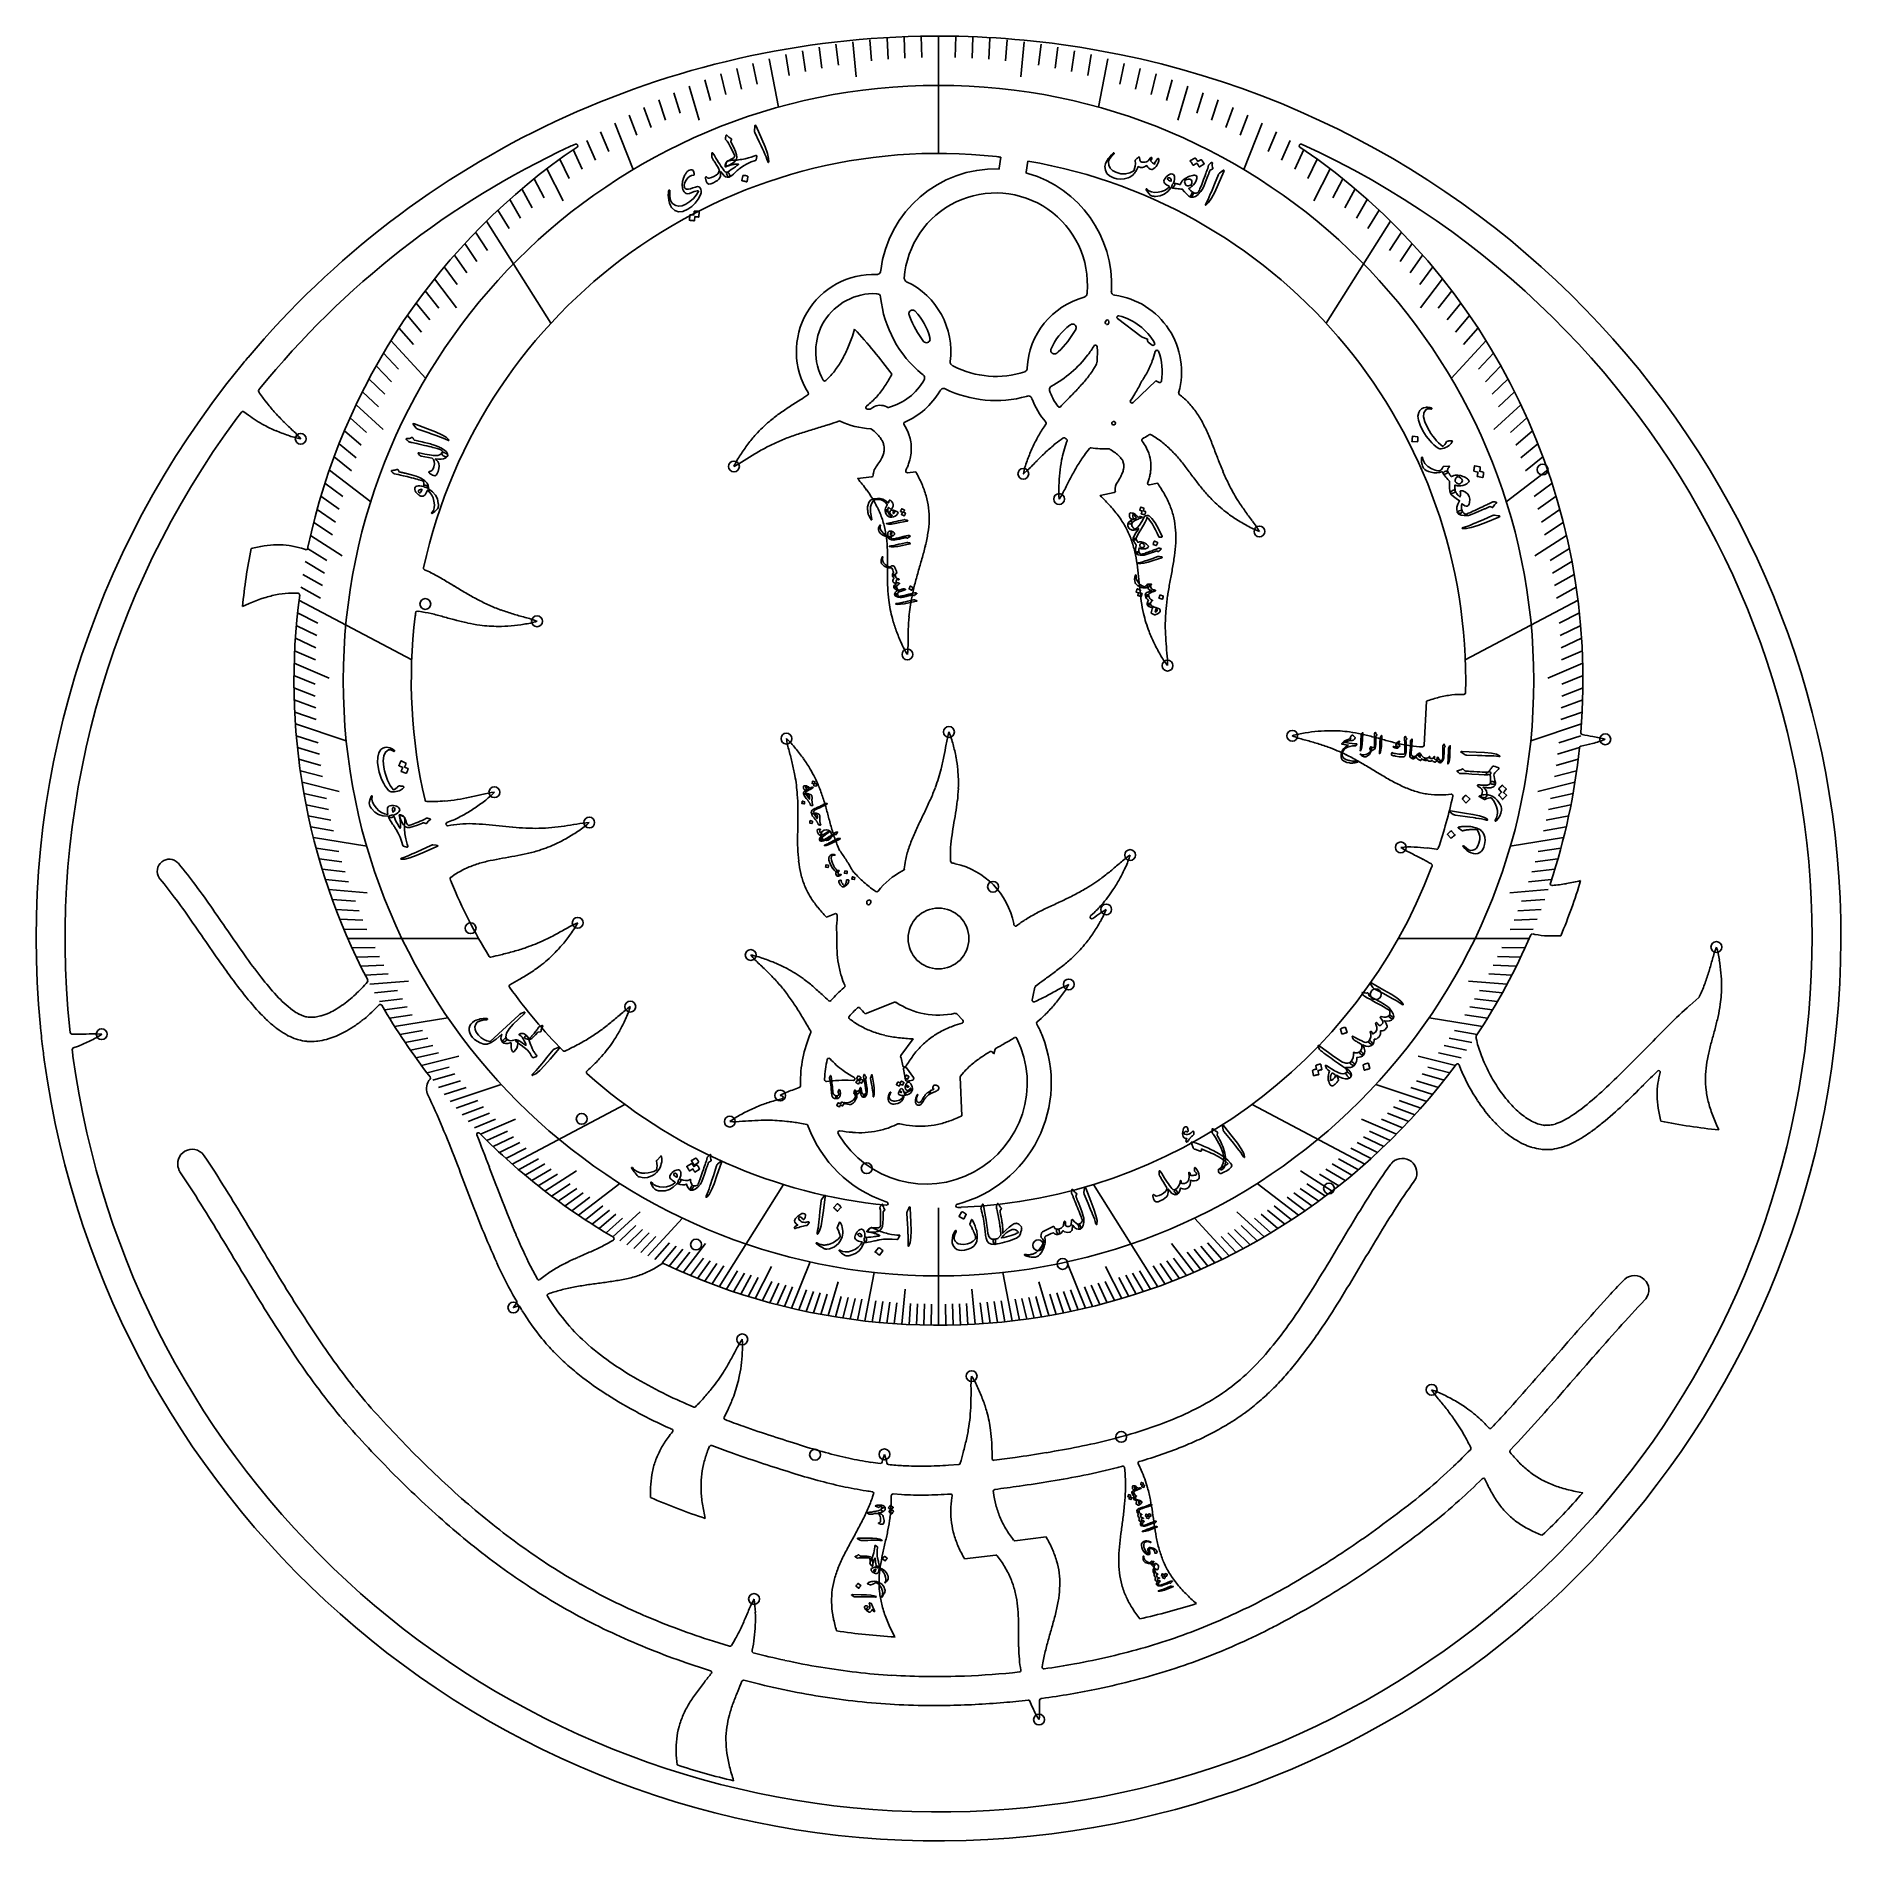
# Model space of a CAD drawing. Header units: millimetres. Extents: x -135 to 135, y -135 to 135.
import ezdxf

# ---------------------------------------------------------------- set-up
doc = ezdxf.new("R2010")
doc.units = ezdxf.units.MM
for name, color, linetype in [('CUT_INNER', 6, 'Continuous'), ('CUT_OUTER', 1, 'Continuous'), ('ENGRAVE', 7, 'Continuous'), ('ENGRAVE_FINE', 8, 'Continuous'), ('TEXT', 5, 'Continuous')]:
    doc.layers.add(name, color=color, linetype=linetype)

msp = doc.modelspace()

# ---------------------------------------------------------------- linework, layer by layer
at = {"layer": 'CUT_INNER'}
for points in [[(8.98, 115.13), (9.08, 115.13), (9.09, 115.24), (9.33, 116.9)], [(13.34, 116.31), (13.1, 114.66), (13.08, 114.53)], [(25.01, 92.37), (24.95, 92.21)], [(25.11, 91.89), (25.14, 91.88)], [(25.47, 92.08), (25.49, 92.26)], [(26.79, 92.73), (30.3, 90.04)], [(-12.89, 90.13), (-12.55, 91.17), (-12.55, 91.18)], [(30.37, 90.01), (31.27, 89.68), (31.28, 89.68)], [(31.28, 89.68), (31.28, 89.68), (31.29, 89.41)], [(31.38, 89.22), (31.96, 88.78)], [(23.69, 86.05), (23.73, 86.44)], [(23.73, 88.43), (23.72, 88.54)], [(23.09, 85.02), (23.58, 85.8), (23.59, 85.81), (23.66, 85.96)], [(-101.52, 82.27), (-101.68, 82.07)], [(29.11, 80.18), (32.49, 83.42), (32.5, 83.42)], [(30.31, 83.25), (30.3, 83.22), (30.28, 83.2), (30.26, 83.13)], [(32.5, 83.42), (32.5, 83.42), (33, 83.19)], [(-103.23, 78.28), (-103.92, 78.8)], [(-10.48, 79.87), (-10.77, 79.65)], [(-7.74, 79.53), (-7.66, 79.47)], [(15.8, 76.53), (16.08, 76.93)], [(26.01, 77.26), (26, 77.24)], [(26.25, 76.83), (26.29, 76.84)], [(26.28, 77.33), (26.26, 77.33)], [(19.16, 74.24), (19.23, 74.44)], [(25.7, 73.17), (25.69, 73.17), (25.63, 73.21)], [(32.01, 75.23), (31.74, 75.38)], [(-12.1, 68.8), (-12.1, 68.81), (-12.1, 68.81), (-9.99, 69.05)], [(-4.63, 69.67), (-3.39, 69.81), (-3.39, 69.81)], [(13.41, 70.14), (12.7, 69.52), (12.69, 69.52)], [(31.58, 67.87), (32.75, 68.13), (32.76, 68.13)], [(24.19, 66.24), (24.19, 66.25), (24.19, 66.25), (26.26, 66.71)], [(-95.3, 58.38), (-94.7, 58.18)], [(-94.37, 58.36), (-94.33, 58.55)], [(-103.12, 50.12), (-104.12, 49.66), (-104.13, 49.66)], [(-77.73, 48.94), (-77.94, 48.96)], [(72.67, 28.93), (73, 35.5), (73, 35.51)], [(95.9, 28.56), (95.9, 28.54)], [(-72.81, 17.63), (-73.54, 17.33)], [(-15.12, 13.9), (-14.8, 13.18), (-14.78, 13.15), (-14.77, 13.13)], [(73.76, 10.64), (73.83, 10.84)], [(-72.29, 9.61), (-72.97, 9.15)], [(-12.91, 10.22), (-12.9, 10.2)], [(-5.41, 10.12), (-5.25, 10.2)], [(96.06, 8.66), (96.06, 8.66)], [(-10.44, 5.75), (-10.59, 5.68)], [(-10.24, 5.18), (-10.12, 5.4)], [(-9.52, 7.12), (-9.38, 7.02)], [(91.78, 7.94), (91.85, 7.95)], [(-15.51, 3.71), (-16.76, 3.21), (-16.76, 3.21)], [(-15.17, 3.11), (-15.17, 3.48)], [(-10.71, 5.25), (-10.7, 5.22), (-10.7, 5.2)], [(23.1, 3.7), (22.75, 3.37)], [(24.28, 3.85), (25.08, 4.33), (25.09, 4.34)], [(11.25, 2.24), (11.29, 2.05)], [(89.22, 0.61), (88.89, 0.69)], [(116.05, -2.17), (116.37, -1.29), (116.37, -1.28)], [(-14.15, -7.36), (-14.07, -7.3)], [(14.45, -7.25), (14.44, -7.28)], [(18.63, -7.26), (19.48, -6.87), (19.49, -6.87)], [(-97.6, -9.93), (-96.63, -10.72)], [(-6.59, -9.53), (-10.98, -11.25), (-10.99, -11.26)], [(112.4, -10), (113.76, -8.81)], [(-95.62, -11.34), (-94.93, -11.63), (-94.92, -11.63)], [(-93.24, -11.76), (-92.43, -11.59)], [(-92.34, -11.57), (-91.44, -11.25)], [(-13.32, -12.02), (-13.22, -12.1)], [(3.63, -12.24), (2.74, -11.27)], [(-129.96, -13.61), (-129.91, -14.08)], [(-128.68, -16.09), (-129.44, -16.38)], [(-126.12, -14.27), (-125.18, -14.32), (-125.18, -14.32)], [(-19.14, -14.18), (-19.1, -14.1)], [(-3.79, -15.03), (-3.79, -15.03), (-5.63, -17.51)], [(-3.79, -15.03), (-3.79, -15.03)], [(-5.59, -17.85), (-5.59, -17.85), (-5.35, -19.04)], [(8.29, -17.25), (8.29, -17.25), (8.03, -16.97)], [(8.46, -16.58), (8.3, -17.25), (8.29, -17.25)], [(77.45, -18.85), (77.45, -18.86)], [(-17.04, -21.02), (-17.04, -21.12)], [(-13.54, -21.21), (-12.77, -21.23)], [(-12.65, -20.76), (-12.66, -20.75)], [(-5.25, -19.56), (-4.94, -21.14)], [(-3.75, -20.81), (-4.8, -19.37)], [(-3.9, -21.21), (-3.88, -21.2), (-3.85, -21.19)], [(3.22, -20.76), (3.5, -26.53), (3.5, -26.54)], [(3.73, -20.05), (3.28, -20.58)], [(-24.26, -24.19), (-23.44, -24)], [(-23.46, -23.51), (-23.68, -23.48), (-23.68, -23.48)], [(87.12, -26.24), (87.16, -26.27)], [(88.04, -26.92), (88.08, -26.95)], [(-19.48, -28.11), (-19.53, -27.98)], [(-5.77, -27.74), (-5.91, -27.71)], [(88.94, -27.44), (88.99, -27.46)], [(90.7, -27.95), (91.34, -27.95), (91.36, -27.95)], [(92.3, -27.75), (93.23, -27.37)], [(116.74, -28.63), (116.75, -28.63)], [(2.9, -39.73), (2.79, -39.75)], [(-48.91, -45.28), (-48.63, -45.11)], [(-61.03, -49.03), (-60.01, -50.96)], [(-41.39, -48.66), (-41.48, -48.73)], [(-58.34, -53.15), (-58.37, -53.16)], [(-62.92, -54.98), (-63.59, -55.21), (-63.6, -55.21), (-63.59, -55.2), (-63.12, -54.55)], [(8.02, -77.29), (8.02, -77.82)], [(86.18, -75.87), (85.51, -76.57)], [(-10.11, -78.36), (-8.72, -78.55)], [(1.5, -78.8), (3.03, -78.68)], [(82.13, -81.7), (81.74, -80.89)], [(-9.86, -83.54), (-9.71, -83.09)], [(-5.54, -83.19), (-6.8, -83.1)], [(2.01, -83.65), (2.05, -83.41)], [(8.2, -82.7), (8.22, -82.88)], [(95.29, -82.71), (96.37, -82.92), (96.37, -82.92)], [(-34.89, -86.75), (-34.89, -86.76)], [(11.44, -90.09), (16.1, -89.52), (16.11, -89.52)], [(8.56, -92.23), (3.9, -92.8), (3.89, -92.8)], [(9.38, -93.15), (8.8, -92.33)], [(-28.03, -99.66), (-27.6, -98.82), (-27.59, -98.82)], [(38.58, -99.49), (38.58, -99.5)], [(-33.67, -105.13), (-31.26, -105.87)], [(-7.03, -103.5), (-6.53, -104.48), (-6.53, -104.48)], [(-27.88, -106.47), (-27.89, -106.55)], [(15.62, -108.34), (15.52, -108.96)], [(-26.74, -111.57), (-29.11, -110.97)], [(15.46, -113.68), (15.35, -113.69)], [(-30.65, -125.99), (-30.65, -126)]]:
    msp.add_lwpolyline(points, dxfattribs=at)
msp.add_circle((0, 0), 4.55, dxfattribs=at)
for centre, radius, start, end in [((0, 0), 130.67, 187.7346, 65.4337), ((-23.8, 51.54), 73.9, 114.3979, 115.0963), ((-54.22, 118.61), 0.25, 304.2778, 114.4336), ((54.22, 118.61), 0.25, 65.5664, 235.7227), ((0, 0), 130.67, 114.9613, 140.9769), ((0, 38.58), 96.42, 124.1157, 168.0474), ((0, 38.58), 78.87, 83.6723, 167.6464), ((2.96, 64.53), 52.75, 83.0586, 83.7595), ((0, 38.58), 78.87, 358.6743, 80.2619), ((0, 38.58), 96.42, 355.3532, 55.8844), ((8.56, 97.81), 17.33, 88.5904, 172.9654), ((9.72, 101.92), 13.06, 73.7098, 75.1066), ((8.56, 97.81), 17.33, 357.1842, 73.8247), ((8.56, 97.81), 13.72, 355.0951, 175.8338), ((-10.83, 100.14), 2.2, 351.7284, 354.5675), ((-9.71, 87.81), 11.55, 87.5498, 212.1695), ((-9.19, 99.91), 0.563, 267.4465, 285.7762), ((-9.19, 99.89), 0.54, 286.0377, 352.608), ((-4.56, 98.77), 0.563, 176.0381, 194.4447), ((-4.58, 98.76), 0.541, 194.7117, 244.3054), ((-4.33, 99.24), 1.07, 243.2696, 246.0922), ((-9.71, 87.81), 11.55, 352.4831, 64.6832), ((-9.71, 87.81), 8.66, 87.2142, 209.6478), ((-9.35, 94.35), 2.12, 84.9571, 88.3028), ((-9.21, 95.92), 0.54, 10.3919, 85.3837), ((-10.02, 95.79), 1.36, 4.5024, 9.4721), ((8.56, 97.81), 17.33, 186.3248, 230.6216), ((24.81, 84.79), 11.55, 105.1081, 177.1833), ((21.65, 96.49), 0.563, 285.0241, 303.429), ((21.66, 96.47), 0.541, 303.6961, 353.2898), ((15.34, 97.18), 6.91, 353.5093, 355.4466), ((28.06, 96.76), 2.2, 174.9735, 179.9404), ((26.39, 96.78), 0.54, 181.2466, 261.9138), ((26.48, 97.23), 0.998, 260.8293, 263.6347), ((24.81, 84.79), 11.55, 344.2492, 82.2612), ((-3.89, 93.47), 0.54, 89.6398, 198.6676), ((5.08, 96.54), 10.02, 198.864, 200.5401), ((8.55, 97.8), 13.71, 200.4049, 218.1642), ((-3.89, 93.47), 0.54, 61.8796, 89.628), ((-3.9, 93.45), 0.563, 43.8539, 61.6432), ((-9.71, 87.81), 8.66, 14.0884, 44.1441), ((21.12, 89.83), 2.41, 124.4785, 127.5162), ((20.06, 91.38), 0.54, 349.346, 124.825), ((25.19, 92.13), 0.25, 161.3685, 250.3125), ((25.25, 92.29), 0.25, 353.4149, 161.3685), ((25.22, 92.11), 0.25, 250.3125, 267.4962), ((25.22, 92.11), 0.25, 267.4962, 353.4149), ((26.94, 92.93), 0.25, 75.5859, 232.5874), ((24.81, 84.79), 8.66, 29.8255, 75.3579), ((-35.39, 97.6), 23.71, 336.4639, 341.6333), ((-79.14, 30.63), 90, 36.6945, 42.2826), ((-1.79, 89.68), 0.563, 218.2294, 235.9381), ((-1.8, 89.66), 0.54, 236.1838, 12.3502), ((-4.87, 88.99), 3.68, 12.3251, 14.5738), ((24.81, 84.79), 8.66, 126.5895, 156.7887), ((8.56, 97.8), 13.71, 312.9042, 330.7807), ((20.04, 91.39), 0.563, 330.7259, 349.0906), ((30.45, 90.24), 0.25, 232.5874, 250.3125), ((31.54, 89.41), 0.25, 181.3603, 232.5874), ((32.11, 88.98), 0.25, 232.5874, 29.8828), ((-28.68, 94.69), 16.39, 329.3447, 336.4332), ((17.34, 87.99), 0.54, 175.6629, 267.3295), ((17.37, 87.99), 0.562, 156.9177, 175.4303), ((8.56, 97.81), 17.32, 298.7135, 322.7323), ((17.34, 87.99), 0.541, 267.3545, 311.0943), ((12.01, 94.05), 8.62, 311.3519, 313.1192), ((8.68, 97.72), 17.18, 322.719, 328.1062), ((23.47, 88.51), 0.25, 130.8998, 148.0078), ((23.47, 88.51), 0.25, 5.4408, 130.8998), ((9.16, 87.45), 14.61, 356.0541, 3.8797), ((18.44, 91.42), 14.44, 332.1152, 339.7194), ((16.46, 92.26), 16.58, 339.3473, 344.5001), ((32.68, 87.76), 0.25, 20.7422, 163.6352), ((24.81, 84.79), 8.66, 350.5571, 20.6526), ((-25.57, 92.68), 12.69, 313.4495, 321.2244), ((-26.32, 93.31), 13.66, 321.1498, 329.2674), ((-26.23, 94.71), 21.84, 326.6573, 331.8588), ((-5.11, 80.96), 4.37, 49.4633, 52.3165), ((-2.61, 83.86), 0.54, 349.3417, 50.2585), ((-2.63, 83.87), 0.563, 330.7259, 349.0788), ((2.3, 86.23), 0.563, 172.5237, 190.929), ((2.28, 86.23), 0.541, 191.1961, 240.7898), ((5.95, 92.85), 8.11, 241.0138, 242.8103), ((8.56, 97.81), 13.72, 242.5667, 288.4516), ((12.72, 85.33), 0.563, 288.5381, 306.9447), ((12.73, 85.31), 0.541, 307.2117, 356.8054), ((11.7, 85.39), 1.58, 355.8757, 358.7169), ((8.59, 94.7), 17.44, 320.1481, 326.2775), ((23.44, 86.07), 0.25, 332.1516, 353.9456), ((21.65, 89.68), 10.78, 323.3859, 332.268), ((-101.48, 81.91), 0.25, 141.1523, 214.9271), ((-77.93, 97.82), 28.67, 214.04, 217.7735), ((-39, 109.48), 34.21, 302.3347, 304.6215), ((-19.7, 81.53), 0.25, 304.2663, 31.9922), ((-17.02, 83.65), 0.25, 209.8828, 315.1611), ((-18.18, 89.06), 11.99, 309.9788, 318.9209), ((-20.04, 90.65), 14.44, 319.0165, 326.6207), ((-9.71, 87.81), 8.66, 285.046, 330.8734), ((-9.71, 87.81), 11.55, 293.7904, 329.0583), ((21.93, 69.11), 25.2, 149.2078, 149.5834), ((0.75, 81.74), 0.54, 82.8346, 149.4049), ((0.74, 81.72), 0.563, 64.2423, 82.573), ((8.56, 97.81), 17.33, 244.0847, 285.4661), ((14.05, 78.29), 2.95, 104.2695, 107.1143), ((13.46, 80.63), 0.54, 38.5377, 105.108), ((17.13, 82.14), 0.54, 137.1604, 198.6117), ((23.45, 84.29), 7.22, 198.7871, 201.2125), ((24.8, 84.79), 8.66, 201.0736, 216.9408), ((17.15, 82.12), 0.563, 118.3848, 136.8952), ((-60.4, 159.23), 111.93, 315.4971, 316.4581), ((-0.5, 102.3), 29.29, 316.4568, 320.1161), ((19.84, 87.18), 11.12, 323.1236, 329.0334), ((18.01, 88.53), 13.38, 328.1056, 336.2015), ((33.11, 83.41), 0.25, 244.8219, 350.5078), ((36.17, 81.59), 0.25, 164.1845, 230.9861), ((29.44, 72.69), 10.91, 44.043, 52.9747), ((-30.16, 22.52), 93.03, 142.8068, 143.509), ((-104.07, 78.6), 0.25, 52.8793, 142.9102), ((-79.06, 96.96), 27.25, 217.7913, 221.8207), ((-74.82, 100.8), 32.97, 221.8929, 225.1753), ((-9.65, 58.73), 24.33, 125.634, 130.0211), ((-0.43, 45.82), 40.19, 122.9237, 125.5879), ((148.21, -184.02), 313.91, 122.553, 122.8953), ((-10.62, 79.45), 0.25, 127.7128, 264.0234), ((-9.76, 87.3), 8.15, 263.7603, 266.2763), ((-10.27, 79.42), 0.25, 266.1328, 311.6594), ((-8.84, 77.91), 1.83, 122.7409, 133.8976), ((-8.72, 77.75), 2.02, 61.1734, 123.0484), ((-7.53, 79.69), 0.25, 238.5344, 285.1172), ((13.44, 80.62), 0.563, 19.9475, 38.2762), ((24.81, 84.79), 11.55, 200.1698, 220.7786), ((18.09, 79.74), 0.25, 216.9141, 316.6899), ((63.35, 37.57), 61.61, 135.4732, 137.0344), ((28.94, 80.36), 0.25, 143.5774, 313.7741), ((28.48, 71.72), 12.27, 35.4316, 44.15), ((25.98, 69.96), 15.33, 28.2437, 35.3581), ((0, 0), 130.67, 143.4378, 185.9769), ((-91.35, 94.65), 20.23, 234.0254, 241.9684), ((-90.47, 96.35), 22.15, 242.0344, 246.9454), ((-88.72, 100.44), 26.59, 246.9328, 251.0996), ((-37.99, 138.07), 85.37, 225.2736, 226.5319), ((-105.59, 66.3), 13.23, 39.7115, 47.8982), ((-12.27, 61.88), 20.23, 130.0766, 138.0196), ((-7.2, 33.88), 43.82, 107.3987, 110.0052), ((18.42, -48.07), 129.68, 106.4797, 107.3716), ((-45.27, 167.33), 94.93, 286.4597, 287.6746), ((-24.3, 101.81), 26.15, 287.4661, 291.0392), ((-14.82, 77.18), 0.25, 64.3397, 110.3496), ((-9.71, 87.8), 11.54, 244.3224, 267.6656), ((-10.19, 76.02), 0.25, 53.035, 87.5391), ((-10.63, 75.51), 0.923, 48.5003, 50.6751), ((-15.4, 69.34), 8.72, 45.283, 51.8995), ((-4.95, 77.01), 0.25, 113.5796, 215.9096), ((-11.56, 72.77), 7.61, 27.6065, 32.6195), ((-11.15, 72.99), 7.14, 22.2393, 27.5123), ((-10.77, 73.16), 6.72, 16.5205, 22.1238), ((32.39, 65.25), 20.07, 145.7925, 151.1396), ((15.88, 77.08), 0.25, 324.5412, 43.0829), ((26.18, 77.07), 0.25, 137.5879, 239.9196), ((26.2, 77.09), 0.25, 76.6257, 137.5879), ((26.18, 77.07), 0.25, 239.9196, 285.4003), ((26.22, 77.08), 0.25, 285.4003, 76.6257), ((18.91, 66.18), 23.34, 23.4228, 28.2249), ((-93.03, 87.09), 12.57, 249.9496, 259.0621), ((-7.28, 57.94), 26.59, 142.984, 147.1509), ((-10.82, 60.62), 22.15, 138.0856, 142.9966), ((-10.28, 44.36), 32.97, 117.9441, 121.2265), ((-12.99, 49.4), 27.25, 113.8425, 117.8719), ((-11.91, 46.89), 29.98, 110.0474, 113.7824), ((-13.17, 71.59), 5.56, 37.0744, 45.2476), ((-11.74, 72.67), 3.76, 27.3195, 37.0991), ((-10.8, 73.16), 2.7, 16.0855, 27.2816), ((-10.37, 73.29), 2.25, 357.8414, 15.9554), ((-10.78, 73.31), 2.66, 346.2923, 357.6833), ((-10.37, 73.29), 6.3, 356.5963, 16.4918), ((-10.79, 73.31), 6.73, 346.9869, 356.5744), ((38.28, 62.45), 26.59, 156.0827, 160.2496), ((34.22, 64.26), 22.15, 151.1844, 156.0953), ((35.58, 51.73), 28.7, 129.0154, 132.8111), ((29.06, 60.02), 18.15, 125.123, 129.4714), ((38.27, 67.63), 20.23, 160.9004, 168.8434), ((18.76, 74.66), 0.25, 59.4163, 125.7537), ((24.49, 84.23), 10.9, 239.099, 240.4832), ((18.99, 74.52), 0.25, 339.7554, 60.8724), ((38.06, 60.96), 19.8, 141.3827, 145.0837), ((22.78, 73.17), 0.25, 79.8314, 141.8021), ((24.81, 84.78), 11.53, 260.0985, 273.3079), ((25.49, 73.01), 0.25, 54.7753, 93.1641), ((21.54, 66.13), 8.17, 52.7668, 59.4095), ((30.65, 74.54), 0.25, 119.8852, 216.4974), ((25.35, 70.35), 6.51, 28.9874, 38.3892), ((24.85, 84.74), 11.48, 299.6525, 304.4542), ((25.65, 70.52), 6.16, 22.9982, 28.899), ((26.01, 70.68), 5.77, 8.1172, 22.9732), ((27.35, 81.14), 7.1, 304.2276, 305.5597), ((31.63, 75.16), 0.25, 61.47, 125.5078), ((25.21, 63.69), 13.4, 51.3567, 59.4934), ((24.13, 62.39), 15.08, 44.16, 51.2603), ((-4, 56.24), 48.32, 21.0615, 23.4336), ((-843.26, -267.28), 947.77, 20.9579, 21.07998), ((-19.2, 65.34), 12.57, 146.0009, 155.1134), ((-36.35, 82.54), 13.23, 295.7627, 303.9494), ((17.01, -0.37), 85.37, 121.3248, 122.5831), ((-7.74, 69.31), 2.03, 143.0236, 170.9794), ((-16.14, 75.97), 8.69, 321.2432, 327.9905), ((-13.44, 74.28), 5.51, 328.0335, 336.3183), ((-11.8, 73.56), 3.71, 336.2922, 346.249), ((-10.99, 73.18), 6.87, 332.6489, 337.1425), ((-12, 73.64), 7.98, 336.933, 341.8115), ((-11.38, 73.44), 7.33, 341.7797, 347.0429), ((25, 66.95), 12.57, 159.0996, 168.2121), ((-90.59, 174.8), 147.55, 314.8191, 315.5494), ((45.85, 40.74), 43.74, 132.8898, 135.3532), ((40.16, 67.28), 22.15, 168.9094, 173.8204), ((48.96, 53.6), 32.97, 148.7679, 152.0503), ((44.05, 56.54), 27.25, 144.6663, 148.6957), ((23.46, 68.66), 5, 44.4167, 52.7414), ((24.74, 69.91), 3.2, 34.3506, 44.4606), ((25.61, 70.51), 2.16, 22.5964, 34.322), ((24.59, 70.83), 3.15, 340.5809, 350.9388), ((26.01, 70.68), 1.72, 3.2188, 22.4399), ((25.61, 70.67), 2.12, 350.974, 3.0094), ((25.89, 70.67), 5.89, 357.6597, 8.0591), ((25.49, 70.68), 6.29, 351.8132, 357.7028), ((19.46, 57.88), 21.58, 39.1491, 44.1048), ((0.12, 42.15), 46.51, 36.8267, 39.1362), ((101.24, 94.51), 63.64, 200.9808, 202.7893), ((-35.69, 48.7), 30.99, 36.4091, 40.4411), ((-10.02, 69.3), 0.25, 276.5747, 359.615), ((-8.06, 69.34), 1.71, 170.4804, 181.5512), ((-4.66, 69.92), 0.25, 154.2354, 276.5747), ((-22.5, 59.24), 21.84, 23.7432, 28.9447), ((-15.73, 62.23), 14.44, 16.1025, 23.7066), ((30.55, 67.04), 12.57, 176.8246, 185.9371), ((44.58, 66.8), 26.59, 173.8078, 177.9746), ((95.32, 29.17), 85.37, 152.1486, 153.4069), ((28.47, 67.19), 2.03, 147.1256, 186.3457), ((20.08, 72.92), 8.14, 325.3445, 332.1306), ((22.9, 71.42), 4.94, 332.1639, 340.6287), ((31.53, 68.12), 0.25, 158.4996, 282.3809), ((27.5, 69.79), 4.12, 337.352, 341.9333), ((24.38, 70.9), 7.42, 341.3055, 346.3656), ((25.02, 70.75), 6.77, 346.3284, 351.831), ((14.81, 55.68), 21.84, 29.5495, 34.751), ((288.58, 258.23), 313.91, 216.8384, 217.1807), ((70.49, 92.83), 40.19, 217.2092, 219.8733), ((74.56, 83.32), 34.72, 202.8229, 206.0821), ((67.98, 80.12), 27.4, 206.1118, 212.1517), ((-26.23, 55.68), 19.24, 30.1934, 36.3978), ((-22.25, 58.01), 14.62, 22.3897, 30.1399), ((-13.38, 62.93), 11.99, 7.0648, 16.0069), ((7.01, 73.02), 13.23, 326.5865, 334.7732), ((2.76, 43.86), 30.99, 42.2154, 46.2474), ((26.21, 66.95), 0.25, 282.3809, 3.7366), ((21.25, 59.34), 14.44, 21.9087, 29.5129), ((58.3, 82.68), 24.33, 219.9194, 224.3065), ((55.35, 79.83), 20.23, 224.362, 232.305), ((72.68, 83.12), 32.97, 212.2295, 215.5119), ((-21.13, 58.5), 13.4, 14.1572, 22.2939), ((-16.72, 63.03), 15.33, 351.0442, 358.1586), ((-13.67, 62.92), 12.27, 358.2322, 6.9506), ((11.46, 51.76), 19.24, 35.9997, 42.2041), ((15.19, 54.48), 14.62, 28.196, 35.9462), ((23.51, 60.27), 11.99, 12.871, 21.8131), ((23.23, 60.23), 12.27, 4.0384, 12.7568), ((56.51, 81.36), 22.15, 232.3711, 237.282), ((58.91, 85.1), 26.59, 237.2694, 241.4363), ((115.24, 113.68), 85.37, 215.6102, 216.8685), ((36.56, 54.27), 13.23, 30.0481, 38.2348), ((-22.77, 58.11), 15.08, 6.9605, 14.0608), ((-29.22, 57.34), 21.58, 1.9496, 6.9053), ((-24.64, 64.29), 23.34, 346.2234, 351.0254), ((16.25, 55.08), 13.4, 19.9635, 28.1002), ((14.66, 54.53), 15.08, 12.7668, 19.8671), ((20.18, 60.04), 15.33, 356.8505, 3.9649), ((52.43, 72.66), 12.57, 240.2863, 249.3988), ((-14.56, 40.81), 90, 168.7682, 174.3564), ((-97.58, 37.14), 21.84, 98.731, 103.9325), ((-98.71, 44.46), 14.44, 91.0903, 98.6945), ((-98.78, 46.9), 11.99, 82.0526, 90.9947), ((-98.84, 46.63), 12.27, 73.22, 81.9384), ((-94.62, 58.41), 0.25, 251.3941, 348.2227), ((-54.13, 56.51), 46.51, 359.6272, 1.9368), ((-912.99, 319.94), 947.77, 343.75843, 343.88052), ((-48.9, 70.23), 48.32, 343.862, 346.2341), ((8.32, 53.11), 21.58, 7.7559, 12.7116), ((-12.56, 63.94), 48.32, 349.6683, 352.0404), ((12.18, 60.48), 23.34, 352.0296, 356.8317), ((-76.8, 55.4), 0.25, 167.5195, 247.8326), ((-80.84, 45.39), 10.54, 62.1791, 68.0053), ((-90.18, 26.36), 31.73, 59.732, 63.309), ((306.28, 54.23), 313.91, 179.639, 179.9812), ((32.56, 54.34), 40.19, 180.0097, 182.6738), ((58.07, 37.08), 63.64, 163.7813, 165.5898), ((-16.38, 49.76), 46.51, 5.4335, 7.743), ((342.41, 83.95), 313.91, 185.4452, 185.7875), ((-897.48, 224.95), 947.77, 349.56471, 349.68679), ((-95.92, 35.34), 16.39, 101.4185, 108.5069), ((-96.48, 38.02), 13.66, 93.2236, 101.3411), ((-96.56, 40.96), 10.71, 85.963, 93.691), ((-0.01, 38.58), 96.41, 172.3751, 207.6699), ((-95.82, 51.4), 0.25, 352.4421, 87.2349), ((-122.01, -28.24), 94.93, 58.5335, 59.7484), ((-4.8, 163.37), 129.68, 238.5535, 239.4453), ((-48.47, 89.45), 43.82, 239.4725, 242.079), ((16.71, 53.62), 24.33, 182.72, 187.1071), ((30.06, 44.3), 34.72, 165.6235, 168.8827), ((70.09, 56.37), 40.19, 185.816, 188.4801), ((68.61, 46.13), 34.72, 171.4297, 174.6889), ((97.21, 41.78), 63.64, 169.5876, 171.3961), ((-93.59, 28.41), 23.71, 108.5377, 113.7071), ((-35.25, 43.03), 43.34, 172.4234, 173.1134), ((-77.97, 48.72), 0.25, 83.6906, 172.4414), ((-80.78, 27.58), 21.58, 76.9374, 81.8931), ((-54.97, 77.23), 29.98, 242.1212, 245.8562), ((-56.11, 74.74), 27.25, 245.9163, 249.9457), ((-54.19, 80.14), 32.97, 250.0179, 253.3003), ((12.64, 53.13), 20.23, 187.1626, 195.1056), ((22.88, 45.72), 27.4, 168.9123, 174.9523), ((54.39, 54.05), 24.33, 188.5262, 192.9133), ((50.39, 53.15), 20.23, 192.9688, 200.9119), ((61.33, 46.82), 27.4, 174.7186, 180.7585), ((-0.01, 38.58), 78.86, 172.9686, 193.1222), ((-86.42, 3.3), 46.51, 74.6151, 76.9246), ((9.14, 350.81), 313.91, 254.6268, 254.9691), ((-61.87, 86.47), 40.19, 254.9975, 257.6616), ((-65.28, 70.97), 24.33, 257.7078, 262.0949), ((-65.86, 66.92), 20.23, 262.1504, 270.0934), ((-65.89, 68.84), 22.15, 270.1594, 275.0704), ((-66.27, 73.26), 26.59, 275.0578, 279.2246), ((-39.27, 130.37), 85.37, 253.3986, 254.6569), ((-63.78, 59.46), 12.57, 278.0746, 287.1871), ((-65.05, 35.2), 13.23, 67.8365, 76.0232), ((14.49, 53.65), 22.15, 195.1716, 200.0826), ((18.66, 55.17), 26.59, 200.0699, 204.2368), ((80.82, 43.88), 85.37, 178.4107, 179.669), ((28.44, 45.28), 32.97, 175.03, 178.3124), ((52.18, 53.86), 22.15, 200.9779, 205.8888), ((66.9, 46.94), 32.97, 180.8363, 184.1187), ((5.98, 49.19), 12.57, 203.0868, 212.1993), ((-17.78, 44.14), 13.23, 352.8486, 1.0353), ((56.18, 55.8), 26.59, 205.8762, 210.0431), ((119.15, 50.85), 85.37, 184.217, 185.4753), ((44.16, 48.56), 12.57, 208.8931, 218.0056), ((21.03, 41.13), 13.23, 358.6549, 6.8416), ((80.31, 14.93), 21.84, 104.356, 109.5575), ((78.46, 22.1), 14.44, 96.7153, 104.3195), ((78.14, 24.73), 11.79, 87.7654, 96.6578), ((78.6, 36.76), 0.25, 269.9291, 358.7695), ((-9.65, 31.77), 13.23, 188.1358, 196.3225), ((-31.24, 20.64), 12.57, 38.374, 47.4865), ((14.24, 27.12), 13.23, 163.3971, 171.5838), ((-10.03, 26.04), 12.57, 13.6353, 22.7478), ((56.63, 18.32), 12.57, 98.0746, 107.1871), ((57.91, 42.57), 13.23, 247.8365, 256.0232), ((32.12, -52.59), 85.37, 73.3986, 74.6569), ((59.13, 4.51), 26.59, 95.0578, 99.2246), ((58.74, 8.94), 22.15, 90.1594, 95.0704), ((58.71, 10.86), 20.23, 82.1504, 90.0934), ((58.13, 6.8), 24.33, 77.7078, 82.0949), ((54.72, -8.69), 40.19, 74.9975, 77.6616), ((-16.28, -273.04), 313.91, 74.6268, 74.9691), ((96.35, 30.75), 0.25, 175.256, 259.3376), ((110.3, 102.97), 73.81, 259.073, 260.3313), ((94.87, 41.39), 12.57, 283.6996, 292.8121), ((95.98, 17.12), 13.23, 73.4615, 81.6482), ((-104.82, 6.02), 85.37, 13.698, 14.9563), ((-41.89, 11.52), 26.59, 35.3572, 39.524), ((-31.54, 33.58), 32.97, 345.5785, 348.8609), ((-82.98, 43.56), 85.37, 348.9593, 350.2176), ((-23.52, 22.22), 26.59, 10.6185, 14.7853), ((-19.15, 23.03), 22.15, 5.7201, 10.6311), ((47.04, -2.36), 32.97, 70.0179, 73.3003), ((48.91, 2.89), 27.4, 63.9001, 69.9401), ((45.67, -3.67), 34.72, 60.6113, 63.8705), ((79.27, 74.48), 46.51, 254.6151, 256.9246), ((73.63, 50.2), 21.58, 256.9374, 261.8931), ((72.68, 43.62), 14.94, 261.9313, 268.9599), ((72.42, 28.94), 0.25, 267.2349, 357.1875), ((0.01, 38.57), 96.41, 341.6814, 354.0244), ((96.15, 28.53), 0.25, 101.7251, 174.1992), ((91.46, 53.14), 24.8, 280.7713, 284.9249), ((-53.93, 18.49), 32.97, 10.3172, 13.5996), ((-48.45, 19.52), 27.4, 4.1995, 10.2395), ((-38.27, 14.08), 22.15, 30.4588, 35.3698), ((-36.63, 15.08), 20.23, 22.4498, 30.3928), ((-26.13, 32.23), 27.4, 339.4608, 345.5008), ((-17.25, 23.24), 20.23, 357.7111, 5.6541), ((31.45, -28.86), 63.64, 58.7692, 60.5776), ((556.18, 835.79), 947.77, 238.74627, 238.86836), ((91.17, 65.87), 48.32, 238.8499, 241.2219), ((-64.95, 8.74), 13.23, 96.4495, 104.6362), ((-75.45, 30.64), 12.57, 306.6877, 315.8002), ((-40.42, 13.53), 24.33, 18.0072, 22.3943), ((-32.97, 34.81), 34.72, 336.172, 339.4312), ((-21.34, 23.43), 24.33, 353.2685, 357.6556), ((79.15, 43.98), 23.34, 241.2112, 246.0132), ((75.89, 36.66), 15.33, 246.0321, 253.1465), ((74.98, 33.74), 12.27, 253.22, 261.9384), ((-76.57, 20.73), 0.25, 193.1836, 270.0375), ((-76.22, 50.52), 30.04, 269.3416, 274.4674), ((-76.04, 47.73), 27.25, 274.5294, 278.5588), ((-76.93, 53.39), 32.97, 278.6309, 281.9133), ((-81.79, 37.86), 22.15, 298.7725, 303.6835), ((-87.89, 104.63), 85.37, 282.0116, 283.2699), ((-84.25, 41.56), 26.59, 303.6708, 307.8377), ((-55.75, 19), 34.72, 0.9107, 4.1699), ((-84.67, 18.58), 63.64, 359.0686, 0.877), ((-55.52, 8.66), 40.19, 15.2969, 17.961), ((-319.58, -63.4), 313.91, 14.9262, 15.2685), ((852.01, -391.94), 947.77, 154.30695, 154.42904), ((-59.42, 46.53), 63.64, 334.3299, 336.1383), ((-37.1, 25.32), 40.19, 350.5582, 353.2223), ((74.92, 33.46), 11.99, 262.0526, 270.9947), ((0.12, 38.54), 78.74, 341.4556, 347.3396), ((74.99, 33.24), 11.77, 270.6622, 278.2471), ((76.71, 21.34), 0.25, 347.168, 96.7946), ((-73.44, 17.1), 0.25, 112.0899, 280.6068), ((-70.63, 4.37), 12.79, 94.4436, 102.4909), ((-80.77, 36.05), 20.07, 293.3807, 298.7278), ((-70.18, -1.24), 18.42, 88.4923, 94.4952), ((-70.53, -14.55), 31.73, 84.9148, 88.4918), ((-76.1, -77.51), 94.93, 83.7163, 84.9312), ((-51.57, 145.76), 129.68, 263.7363, 264.6282), ((-59.62, 60.28), 43.82, 264.6553, 267.2618), ((-60.31, 46.46), 29.98, 267.304, 271.039), ((-60.29, 43.73), 27.25, 271.0991, 275.1285), ((-60.84, 49.43), 32.97, 275.2007, 278.4831), ((-68.71, 101.23), 85.37, 278.5814, 279.8397), ((-51.55, 4.14), 13.23, 93.0193, 101.206), ((-60.72, 26.63), 12.57, 303.2575, 312.3699), ((926.6, 1.76), 947.77, 179.04565, 179.16774), ((28.68, 29.42), 46.51, 194.9144, 197.224), ((40.65, -3.73), 48.32, 154.4105, 156.7826), ((48.07, 8.95), 46.51, 170.1757, 172.4853), ((-307.08, 70.38), 313.91, 350.1875, 350.5298), ((-65.78, 32.5), 20.23, 287.3332, 295.2762), ((-66.62, 34.22), 22.15, 295.3422, 300.2532), ((-68.85, 38.06), 26.59, 300.2406, 304.4074), ((27.24, 14.81), 48.32, 179.1492, 181.5213), ((2.28, 14.14), 23.34, 181.5106, 186.3126), ((4.87, 22.05), 21.58, 197.2368, 202.1925), ((17.69, 6.11), 23.34, 156.7719, 161.5739), ((23.35, 12.21), 21.58, 172.4981, 177.4538), ((70.47, 1.13), 12.57, 86.8246, 95.9371), ((76.45, 24.67), 13.23, 236.5865, 244.7732), ((70.22, -12.9), 26.59, 83.8078, 87.9746), ((71.41, -3.1), 16.73, 79.3363, 84.2178), ((74.54, 13.58), 0.25, 260.1398, 341.543), ((-115.07, 10.07), 1.8, 44.0181, 213.6127), ((-116.04, 9.19), 3.11, 40.0344, 43.1448), ((-166.24, -32.51), 68.37, 36.2751, 39.7338), ((-64.43, -3.24), 15.08, 107.1312, 114.2315), ((-62.54, -9.45), 21.58, 102.1203, 107.076), ((-57.31, -33.83), 46.51, 99.7979, 102.1074), ((-118.71, 321.32), 313.91, 279.8096, 280.1519), ((-70.48, 51.89), 40.19, 280.1803, 282.8444), ((-66.98, 36.41), 24.33, 282.8906, 287.2777), ((-5.69, 13.27), 15.33, 186.3315, 193.4459), ((-32.83, -0.52), 22.64, 32.568, 37.0799), ((-29.31, 1.65), 18.5, 27.5878, 32.7815), ((3.24, 9.88), 8.37, 167.7623, 176.3979), ((10.09, 8.65), 15.33, 161.5928, 168.7072), ((15.19, 12.54), 13.41, 177.2911, 184.3039), ((2.07, 11.54), 0.25, 182.7955, 259.4531), ((0.24, 1.14), 10.31, 77.2566, 80.0651), ((0, 0), 11.47, 11.2423, 77.3361), ((-28.72, 75.83), 85.37, 309.6486, 310.9069), ((36.08, 1.52), 13.23, 124.0865, 132.2732), ((16.62, 16.06), 12.57, 334.3246, 343.4371), ((32.6, -63.64), 85.37, 62.1486, 63.4069), ((60.83, -10.36), 25.08, 59.0373, 62.308), ((73.6, 10.93), 0.25, 339.4336, 59.5844), ((-113.45, 11.24), 3.8, 214.8483, 217.4438), ((-166.68, -32.85), 65.32, 36.2895, 39.7583), ((-72.83, 8.95), 0.25, 124.4411, 201.9727), ((-33.15, 24.96), 43.03, 201.986, 202.6469), ((-0.05, 38.56), 78.82, 202.4991, 211.5406), ((-65.1, -1.69), 13.4, 114.3279, 122.4646), ((-8.67, 12.57), 12.27, 193.5194, 202.2378), ((-9.45, 12.76), 4.3, 216.6906, 222.2759), ((-0.39, 20.78), 16.39, 221.7178, 228.8063), ((4.41, 26.3), 23.71, 228.8371, 234.0064), ((0, 0), 11.47, 118.1167, 141.9997), ((-5.36, 10.42), 0.25, 297.4219, 355.3473), ((0, 38.58), 78.87, 272.4615, 339.2584), ((8.08, 31.05), 27.4, 300.1501, 306.1901), ((4.76, 35.52), 32.97, 306.2679, 309.5503), ((7.65, 19.52), 22.15, 326.4094, 331.3204), ((3.76, 21.65), 26.59, 331.3078, 335.4746), ((91.77, 8.19), 0.25, 161.5473, 271.8895), ((90.55, 27.11), 19.21, 273.879, 280.1382), ((9.95, 34.82), 90, 337.5182, 343.1064), ((88.47, 38.71), 30.99, 280.1469, 284.179), ((-236.37, -84.19), 151.88, 34.7206, 36.3443), ((-236.8, -84.5), 156.02, 34.7234, 36.3346), ((-8.94, 12.48), 11.99, 202.352, 211.2941), ((-6.86, 13.78), 14.44, 211.3897, 218.9938), ((-10.5, 5.45), 0.25, 111.8619, 195.6521), ((-10.35, 5.52), 0.25, 332.5781, 111.8619), ((-9.24, 7.22), 0.25, 234.7134, 321.3281), ((418.79, -853.46), 947.77, 114.99627, 115.11836), ((-8.61, 63.21), 63.64, 295.0192, 296.8276), ((4.42, 37.39), 34.72, 296.8613, 300.1205), ((9.26, 18.47), 20.23, 318.4004, 326.3434), ((-1074.27, -665.35), 1175.21, 34.52329, 34.74157), ((-1.11, 18.44), 21.84, 219.0304, 224.2319), ((-15.42, 3.48), 0.25, 359.1578, 111.8619), ((-22.53, 3.1), 7.36, 352.892, 0.0885), ((-11.51, 5.12), 0.816, 8.8454, 18.7794), ((-10.46, 5.29), 0.25, 201.4312, 332.5781), ((19.79, -8.09), 12.86, 121.9378, 129.0379), ((25.45, -16.92), 23.34, 117.4612, 122.2632), ((36.97, -39.07), 48.32, 115.0999, 117.4719), ((22.92, 3.19), 0.25, 133.2484, 305.678), ((91.35, -91.65), 116.7, 125.081, 125.8113), ((6.22, 21.21), 24.33, 313.9578, 318.3449), ((13.39, 8.94), 12.57, 329.4099, 338.5224), ((-1072.63, -664.22), 1169.6, 34.52295, 34.74184), ((77.71, 127.02), 222.97, 214.5126, 215.639), ((-72.93, 29.62), 32.97, 295.0179, 298.3003), ((-97.9, 75.69), 85.37, 298.3986, 299.6569), ((-76.61, 16.21), 26.59, 320.0578, 324.2246), ((-48.84, -9.84), 13.23, 112.8365, 121.0232), ((-65.09, 8.22), 12.57, 323.0746, 332.1871), ((-3.76, 1.52), 11.49, 176.6902, 181.429), ((-23.87, 0.53), 8.66, 357.033, 4.6613), ((16.5, -0.1), 31.73, 179.6688, 183.2458), ((11.54, 2.1), 0.25, 190.5469, 307.6441), ((4.75, 13.15), 22.15, 321.4947, 326.4057), ((1.05, 15.61), 26.59, 326.3931, 330.5599), ((0.04, 38.56), 96.38, 326.5453, 336.7687), ((88.83, 0.44), 0.25, 77.5245, 156.6211), ((91.77, 14.82), 14.44, 259.8403, 267.4445), ((92.09, 22.22), 21.84, 267.481, 272.6825), ((78.09, 127.28), 227.04, 214.5149, 215.6354), ((-67.01, -2.55), 0.25, 211.4648, 283.8379), ((102.07, -687.95), 705.7, 103.73579, 103.85787), ((-80.64, 59.38), 63.64, 283.7692, 285.5776), ((-72.89, 31.51), 34.72, 285.6113, 288.8705), ((-70.54, 24.59), 27.4, 288.9001, 294.9401), ((-71.83, 12.02), 20.23, 307.1504, 315.0934), ((-73.21, 13.36), 22.15, 315.1594, 320.0704), ((-17.91, 5.99), 13.23, 219.7115, 227.8982), ((-30.47, -14.81), 12.57, 69.9496, 79.0621), ((3.21, -0.85), 18.42, 183.2462, 189.2491), ((6.27, 11.97), 20.23, 313.4857, 321.4287), ((257.73, -43.38), 147.55, 163.7812, 164.5115), ((104.37, -4.99), 12.57, 8.0617, 17.1742), ((-35.39, 45.85), 87.37, 215.5885, 218.4045), ((-35.32, 45.9), 83.85, 215.5912, 218.3793), ((-82.84, 28.67), 40.19, 299.9975, 302.6616), ((-74.29, 15.3), 24.33, 302.7078, 307.0949), ((-85.51, -65.79), 85.37, 45.2736, 46.5319), ((-34.78, -28.16), 26.59, 66.9328, 71.0996), ((-48.68, -28.52), 32.97, 41.8929, 45.1753), ((-33.03, -24.07), 22.15, 62.0344, 66.9454), ((-32.15, -22.36), 20.23, 54.0254, 61.9684), ((-1.75, -1.65), 13.39, 189.2935, 197.3447), ((-168.55, 247.9), 313.91, 305.9621, 306.3044), ((-6.51, 27.31), 40.19, 306.3328, 308.9969), ((3.46, 14.96), 24.33, 309.0431, 313.4302), ((73.42, 7.85), 43.74, 341.8519, 344.3153), ((90.56, -7.49), 26.59, 5.0448, 9.2117), ((94.99, -7.1), 22.15, 0.1465, 5.0574), ((-71.03, 17.51), 38.23, 218.2535, 223.6047), ((-102.17, 7.67), 21.92, 312.9408, 319.7893), ((-85.62, -6.31), 0.25, 318.2617, 27.5977), ((-63.97, -7.13), 0.25, 125.3574, 215.6836), ((-0.04, 38.54), 78.82, 215.5451, 224.5967), ((-414.24, 604.6), 704.67, 299.79292, 299.92171), ((-44.44, -24.67), 27.25, 37.7913, 41.8207), ((-46.62, -26.32), 29.98, 33.9962, 37.7312), ((-34.58, -25.67), 24.33, 49.5828, 53.9699), ((-44.89, -37.73), 40.19, 46.8725, 49.5366), ((-1.91, -21.55), 18.74, 130.7749, 139.1355), ((-5.63, -2.95), 9.3, 196.8321, 205.8275), ((-14.23, -7.11), 0.25, 310.4323, 24.2409), ((35.36, -13.03), 21.7, 164.6327, 169.8209), ((14.69, -7.33), 0.25, 127.6753, 162.9408), ((38.91, -38.17), 39.47, 125.8478, 128.1391), ((88.37, -137.28), 147.55, 118.2103, 118.9406), ((8.43, -0.89), 12.57, 322.4908, 331.6032), ((97.19, -0.78), 18.43, 334.4473, 338.4109), ((87.73, 3.2), 28.7, 337.9775, 341.7732), ((96.91, -7.07), 20.23, 352.1374, 0.0805), ((-70.87, 17.64), 42.04, 218.3114, 223.5181), ((-85.9, 3.31), 17.67, 223.5116, 228.5233), ((-95.97, -9.86), 1.08, 232.2662, 236.5491), ((-88.62, 0.94), 14.15, 235.8577, 240.0764), ((-96.62, 0.56), 12.9, 294.0507, 299.0673), ((-97.72, 2.14), 14.81, 299.7889, 304.625), ((-99.89, 5.11), 18.49, 304.9502, 313.1825), ((-101.52, 6.97), 24.58, 309.3279, 316.5205), ((-83.51, -10.12), 0.25, 30.4106, 134.8219), ((-0.03, 38.56), 96.39, 210.2429, 217.947), ((-38.7, -21.15), 13.23, 124.0865, 132.2732), ((-58.16, -6.61), 12.57, 334.3246, 343.4371), ((-58.11, -34.03), 43.82, 31.3475, 33.954), ((-18474.56, -19635.54), 26942.37, 46.75675, 46.759647), ((-16.27, -9.13), 0.25, 232.3546, 318.8672), ((-1.95, -21.51), 15.07, 132.4025, 139.1725), ((-11.95, -10.57), 0.25, 39.968, 132.5391), ((-1.86, -2.2), 12.86, 219.6846, 224.7804), ((-6.5, -9.76), 0.25, 56.9531, 111.4993), ((0, 0), 11.47, 236.3108, 282.5924), ((14.25, -9.25), 0.25, 168.6399, 293.3507), ((7.82, 5.73), 16.55, 293.223, 296.8967), ((-4.06, 30.19), 43.74, 296.281, 298.7444), ((0.36, 4.33), 22.15, 314.5755, 319.4865), ((-3.01, 7.22), 26.59, 319.4739, 323.6407), ((179.22, -83.71), 99.5, 132.1941, 134.6792), ((113.6, -8.62), 0.25, 311.0873, 334.9054), ((92.85, -6.49), 24.33, 347.6948, 352.0819), ((-81.88, 7.44), 27.04, 223.9122, 227.7047), ((-87.4, 1.62), 19.02, 228.2056, 233.1902), ((-95.37, -10.75), 0.643, 241.7961, 247.286), ((-94.69, -11.05), 0.629, 248.9998, 259.5387), ((-93.11, -3.96), 7.89, 257.543, 262.5612), ((-94.07, -11.14), 0.643, 264.5296, 271.0603), ((-93.95, -1.77), 10.02, 269.3871, 273.7021), ((-93.36, -11.13), 0.643, 275.4266, 281.0419), ((-92.67, -10.54), 1.08, 282.9441, 288.0332), ((-91.83, -10.24), 1.08, 290.9306, 295.1302), ((-98.22, 2.93), 19.36, 300.0119, 304.6303), ((-100.33, 5.67), 22.81, 305.0722, 309.0759), ((-70.03, 12.85), 32.97, 306.2679, 309.5503), ((-103.5, 53.16), 85.37, 309.6486, 310.9069), ((-71.02, -1.02), 26.59, 331.3078, 335.4746), ((-131.47, -78.65), 129.68, 30.4285, 31.3203), ((22.85, 11.69), 49.14, 210.1245, 211.3394), ((-13.17, -11.83), 0.25, 138.8672, 232.5084), ((-4.3, 0.08), 15.1, 233.7778, 240.9219), ((-5.14, -1.39), 13.4, 241.0201, 249.1568), ((7.51, -27.47), 15.33, 110.4482, 117.5626), ((8.3, -29.22), 17.25, 106.0676, 110.8489), ((2.55, -11.44), 0.25, 42.8978, 101.9531), ((3.45, -12.41), 0.25, 286.8395, 42.8978), ((14.92, -12.68), 0.25, 130.5253, 207.7734), ((-1.77, -21.52), 18.64, 21.7919, 27.9215), ((4.17, 0.37), 16.65, 309.4816, 314.8037), ((310.78, -217.01), 286.78, 134.6422, 135.5368), ((-186.97, 67.99), 313.91, 344.6138, 344.9561), ((77.36, -3.07), 40.19, 344.9846, 347.6487), ((-129.66, -14.05), 0.25, 186.1523, 269.3533), ((-128.87, 24.35), 38.66, 268.8229, 271.2841), ((-138.61, 8.57), 26.59, 291.9328, 296.0996), ((-124.4, -161.81), 147.55, 90.6691, 91.3995), ((-132.22, -3.91), 12.57, 294.9496, 304.0621), ((-96.8, -11.03), 3.26, 232.3237, 236.1712), ((-86.12, 4.87), 22.41, 236.1206, 239.6005), ((-96.34, -12.65), 2.13, 238.302, 242.7656), ((-90.45, 0.15), 16.22, 244.9438, 249.7491), ((-95.36, -13.33), 1.87, 248.0041, 259.398), ((-91.37, 5.8), 21.42, 258.3181, 261.4195), ((-94.22, -13.32), 2.09, 260.5564, 265.6904), ((-93.96, -1.96), 13.44, 268.2096, 273.8894), ((-93.11, -13.42), 1.95, 271.6732, 276.8137), ((-95.31, 0.55), 16.09, 278.701, 283.4881), ((-92.29, -11.92), 3.26, 283.0124, 287.5841), ((-96.04, 0.18), 15.93, 287.2804, 291.8834), ((-91.27, -11.56), 3.26, 290.987, 294.7597), ((-98.33, 3.96), 20.31, 294.5153, 298.3151), ((-90.2, -11.03), 3.26, 297.577, 300.7156), ((-74.52, 22.65), 43.67, 295.2627, 298.3312), ((-68.04, 10.59), 29.98, 298.3712, 302.1062), ((-66.61, 8.26), 27.25, 302.1663, 306.1957), ((-65.52, -4.2), 20.23, 318.4004, 326.3434), ((-67.13, -3.16), 22.15, 326.4094, 331.3204), ((-1.89, -21.58), 18.77, 156.7938, 180.7), ((-19.33, -14), 0.25, 336.4482, 31.3207), ((-1.89, -21.58), 15.16, 210.9528, 25.9394), ((-4.73, -0.24), 14.62, 249.2525, 257.0027), ((-3.71, 4.26), 19.24, 257.0562, 263.2607), ((-2.34, 15.93), 30.99, 263.2719, 267.304), ((7.73, -26.21), 14.44, 135.5064, 143.1106), ((5.97, -24.51), 11.99, 126.4687, 135.4108), ((6.12, -24.75), 12.27, 117.6361, 126.3545), ((-1.89, -21.58), 18.77, 284.7625, 21.8039), ((50.78, -90.21), 84.99, 118.8122, 119.7661), ((-22.39, 42.61), 66.64, 298.8973, 300.4585), ((11.52, -15.05), 0.25, 25.6641, 120.0811), ((80.66, -14.71), 0.25, 146.4287, 189.1584), ((82.72, -14.46), 2.33, 187.1501, 192.4525), ((96.87, -11.43), 16.8, 192.1559, 200.2721), ((-309.34, 391.65), 582.14, 315.09442, 315.53227), ((160.52, -27.65), 46.51, 164.6021, 166.9116), ((-129.36, -16.61), 0.25, 110.7194, 187.207), ((-52.42, -6.96), 77.79, 187.154, 187.8542), ((-55.99, -16.62), 0.25, 224.4727, 295.471), ((-68.57, -1.46), 24.33, 313.9578, 318.3449), ((0, 38.58), 96.42, 244.7488, 323.4381), ((-1.9, -21.57), 15.15, 166.7402, 177.9085), ((-16.4, -18.16), 0.25, 88.2593, 166.9922), ((-16.4, -18.16), 0.25, 43.2691, 88.2593), ((-7.02, -9.86), 12.27, 221.4464, 233.8138), ((-5.43, -17.66), 0.25, 143.4721, 229.6685), ((13.15, -30.29), 21.22, 143.1098, 148.2755), ((13.94, -29.39), 13.84, 129.7473, 137.5368), ((16.22, -32.17), 17.44, 123.5393, 129.6687), ((18.31, -35.1), 21.04, 120.227, 123.8658), ((7.85, -17.14), 0.25, 42.8978, 120.7562), ((8.71, -16.64), 0.25, 119.6061, 165.7493), ((77.66, -19), 0.25, 21.8143, 143.6133), ((102.85, -9.28), 23.15, 200.12, 206.9593), ((136.25, -22), 21.58, 166.9245, 171.8802), ((-74.44, -22.48), 2.16, 138.0025, 199.6815), ((-76.24, -20.87), 0.25, 320.3455, 37.793), ((-52.43, -20.01), 0.25, 131.9149, 228.3398), ((-70.55, 0.41), 27.05, 311.5792, 314.2341), ((0, 38.58), 78.87, 228.1732, 264.3227), ((-16.79, -21.13), 0.25, 178.2422, 277.3592), ((-14.64, -36.15), 14.92, 92.9312, 98.1753), ((-13.98, -45.53), 24.33, 88.9578, 93.3449), ((-7.2, -10.07), 11.99, 233.9284, 242.9116), ((-12.76, -20.98), 0.25, 268.2484, 64.8717), ((-5.11, -18.99), 0.25, 191.2086, 327.0264), ((-5.01, -19.52), 0.25, 35.9786, 191.2086), ((-4.69, -21.09), 0.25, 191.2086, 278.4849), ((-5.29, -15.58), 5.79, 276.3251, 283.9083), ((-3.96, -20.96), 0.25, 293.7368, 35.9786), ((3.47, -20.75), 0.25, 139.6117, 182.8125), ((96.58, -12), 19.93, 200.2876, 203.6348), ((104.37, -8.56), 28.45, 203.6798, 213.4931), ((104.37, -8.56), 24.83, 206.8545, 213.4364), ((11.27, 72.01), 129.41, 313.2409, 315.1209), ((-159.71, 243.09), 374.9, 315.0298, 315.4697), ((107.72, -20), 0.25, 345.4111, 135.4222), ((118.12, -23.05), 10.59, 163.6036, 172.2677), ((129.82, -21.06), 15.08, 171.9354, 179.0357), ((128.13, -21.01), 13.4, 179.1321, 187.2688), ((-72.16, -21.55), 4.61, 200.9705, 203.5462), ((-162.41, -65.01), 95.56, 22.6683, 25.8145), ((-19.27, -43.63), 20.07, 104.4137, 109.7608), ((-17.7, -34.53), 12.57, 109.3246, 118.4371), ((-23.5, -23.76), 0.25, 283.1229, 81.1497), ((-16.32, -36.91), 15.28, 107.1577, 111.2459), ((-20.9, -22.07), 0.25, 287.3501, 1.7578), ((-9.57, -21.72), 11.08, 180.4562, 181.8041), ((101.57, -10.46), 25.06, 213.4215, 220.6148), ((101.51, -10.5), 21.38, 213.3329, 220.8016), ((61.05, 18.96), 56.66, 309.413, 313.3213), ((11.71, 71.56), 132.4, 313.2182, 315.1155), ((119.5, -23.28), 11.99, 172.0396, 180.9817), ((121.95, -23.22), 14.44, 181.0773, 188.6815), ((129.34, -20.83), 14.62, 187.3646, 195.1148), ((-23.69, -37.46), 12.57, 117.7207, 126.8332), ((-16.7, -49.62), 26.59, 114.7039, 118.8707), ((-18.55, -45.58), 22.15, 109.8055, 114.7165), ((-5.79, -6.77), 21.84, 289.981, 295.1825), ((98.45, -13.08), 20.98, 220.7175, 225.0655), ((96.91, -14.52), 15.27, 220.6665, 230.1482), ((100.61, -8.97), 21.91, 232.1252, 235.0085), ((96.51, -13.12), 16.19, 238.6482, 242.1348), ((85.66, -12.31), 16.86, 296.9385, 301.3614), ((80.79, -5.19), 25.47, 302.3826, 309.6034), ((60.99, 19.03), 60.37, 309.4476, 313.282), ((129.26, -22.09), 21.84, 188.7181, 193.9196), ((133.79, -19.61), 19.24, 195.1683, 201.3727), ((144.73, -15.33), 30.99, 201.384, 205.416), ((-249.57, -101.45), 190.02, 21.0491, 22.6786), ((-68.84, -29.3), 0.25, 44.4757, 201.4583), ((-369.98, -148.96), 323.8, 20.7557, 21.6702), ((-0.02, 38.56), 96.4, 224.595, 239.7081), ((-30.64, -14.18), 13.23, 267.4826, 275.6692), ((-22.93, -112.48), 85.37, 93.0447, 94.303), ((-25.77, -60.16), 32.97, 89.664, 92.9464), ((-25.77, -54.58), 27.4, 83.5462, 89.5862), ((-26.61, -61.85), 34.72, 80.2574, 83.5166), ((-26.4, -61.84), 34.67, 78.8853, 80.6003), ((-19.77, -28.07), 0.25, 20.041, 78.8671), ((-1.89, -21.58), 18.77, 200.3875, 251.0125), ((-14.8, -29.03), 0.25, 82.0695, 209.8828), ((-5.59, -23.76), 10.86, 209.7356, 211.092), ((-11.16, -6.28), 22.78, 260.8941, 265.6886), ((-11.72, -13.72), 15.33, 265.6782, 272.7926), ((-11.59, -16.77), 12.27, 272.8661, 281.5845), ((-11.55, -17.05), 11.99, 281.6987, 290.6408), ((-10.85, -18.58), 10.31, 289.9803, 297.5403), ((-5.97, -27.95), 0.25, 76.0774, 116.4407), ((-2.39, -12.79), 15.33, 257.2821, 264.3965), ((-2.7, -15.83), 12.27, 264.47, 273.1884), ((-2.71, -16.11), 11.99, 273.3026, 282.2447), ((-3.26, -13.72), 14.44, 282.3403, 289.9445), ((96.61, -14.86), 18.43, 225.201, 230.0966), ((94.81, -16.85), 15.75, 230.4991, 235.9784), ((93.59, -16.89), 11.53, 246.5004, 250.9036), ((90.01, -27.17), 0.643, 252.6436, 258.2589), ((91.95, -19.36), 8.69, 256.2231, 261.2413), ((90.7, -27.31), 0.643, 263.2258, 269.7566), ((91.34, -27.32), 0.629, 271.5286, 282.0675), ((89.54, -17.41), 10.7, 280.4052, 284.6238), ((92.06, -27.15), 0.643, 286.3172, 291.8071), ((92.8, -26.38), 1.08, 293.4509, 297.7338), ((80.68, -5.06), 29.25, 302.4279, 305.9182), ((72.55, 5.45), 42.53, 306.4842, 309.0338), ((125.62, 60.93), 90, 258.7553, 264.3434), ((-111.65, -33.71), 2.17, 38.3845, 201.5164), ((-112.94, -34.65), 3.76, 34.3369, 37.4524), ((87.87, -27.23), 3.26, 234.9262, 238.6989), ((96.24, -13.62), 19.24, 238.4532, 242.2528), ((88.81, -27.77), 3.26, 242.0352, 246.6069), ((94.26, -15.23), 16.93, 246.5368, 250.6715), ((89.42, -29.21), 2.13, 249.0697, 253.6352), ((92.58, -16.35), 15.38, 255.8485, 260.76), ((90.47, -29.69), 1.87, 258.9595, 269.6717), ((90.99, -8.84), 22.73, 268.6578, 271.5794), ((91.6, -29.82), 1.74, 270.3295, 277.0956), ((89.72, -18.34), 13.37, 279.0558, 284.9791), ((92.7, -29.18), 2.13, 282.8231, 287.2867), ((87.55, -14.8), 17.4, 289.4232, 294.3283), ((93.41, -27.67), 3.26, 293.5084, 297.3559), ((85.92, -12.82), 19.89, 296.8647, 301.6825), ((-111.62, -33.7), 2.2, 201.5581, 212.8401), ((-287.65, -150.53), 209.07, 31.9999, 33.5819), ((-284.82, -148.74), 210.06, 31.9919, 33.5884), ((-1359.49, -528.79), 1379.37, 20.82814, 21.05664), ((577.04, 210.14), 689.03, 200.77084, 201.22786), ((147.68, -91.57), 98.72, 144.1864, 147.327), ((69.43, -35.08), 2.2, 133.3307, 144.6126), ((69.4, -35.06), 2.17, 330.157, 133.289), ((-444.29, -248.39), 398.1, 31.1483, 31.9951), ((148.67, -92.24), 95.58, 144.1863, 147.3382), ((68.05, -34.21), 3.76, 326.1095, 329.225), ((-444, -248.21), 393.42, 31.1477, 31.9966), ((187.23, 59.61), 275.49, 200.8264, 201.9742), ((88.18, 20.22), 164.56, 201.2188, 203.0919), ((-3.8, -27.26), 12.77, 250.8475, 252.2351), ((-7.78, -39.66), 0.25, 264.1992, 72.0703), ((2.86, -39.99), 0.25, 104.4166, 271.9336), ((1.42, 3.1), 43.37, 271.9152, 272.6054), ((227.85, -143.04), 193.98, 147.3121, 148.9473), ((2287.66, 1395.97), 2790.55, 211.02873, 211.20957), ((1240.29, -752.81), 1375.87, 148.9417, 149.1719), ((228.46, -143.42), 190.37, 147.3273, 148.9511), ((-2504.92, -1493.86), 2801.54, 31.02899, 31.14913), ((43, 1.39), 119.95, 201.9626, 204.5748), ((16.31, -10.45), 86.43, 203.0727, 206.5133), ((-59.94, -26.73), 21.58, 295.8042, 300.7599), ((-48.77, -44.89), 0.25, 302.5574, 59.5898), ((1253.99, -761.01), 1387.5, 148.9441, 149.17138), ((-0.63, -18.59), 71.97, 204.5548, 208.8337), ((-44.78, -70.25), 24.33, 116.5746, 120.9617), ((-37.71, -84.46), 40.19, 113.8643, 116.5284), ((72.89, -334.83), 313.91, 113.4936, 113.8359), ((-70.78, -4.29), 46.51, 293.4818, 295.7914), ((-173.87, 91.12), 270.97, 328.0258, 329.1753), ((374.75, 238.4), 558.99, 211.0289, 211.6315), ((194.12, 127.8), 342.87, 211.2379, 212.2099), ((-59.79, -50.84), 0.25, 207.8043, 276.1058), ((-59.79, -50.84), 0.25, 276.1058, 310.2566), ((-52.21, -59.79), 11.48, 125.2986, 130.2404), ((-46.83, -66.79), 20.31, 121.0226, 126.2853), ((-62.86, 42.6), 94.93, 277.4003, 278.6152), ((-53.38, -19.89), 31.73, 278.5988, 282.1758), ((-50.57, -32.91), 18.42, 282.1762, 288.1791), ((-49.02, -37.68), 13.39, 288.2235, 296.2747), ((-48.34, -39.1), 11.82, 296.3743, 305.4529), ((-41.24, -48.86), 0.25, 64.8638, 127.6413), ((-173.08, 90.64), 274.38, 328.0167, 329.1738), ((125.2, -74.39), 32.5, 133.8975, 139.3581), ((104.1, -52.59), 2.17, 321.9958, 131.6154), ((-42.71, -41.7), 23.96, 208.9478, 211.6639), ((-58.29, -53.39), 0.25, 109.7012, 213.565), ((-29.11, -35.3), 34.58, 211.8158, 219.1839), ((-49.55, -78.94), 27.25, 104.7831, 108.8125), ((-48.88, -81.59), 29.98, 100.9879, 104.723), ((-46.28, -95.18), 43.82, 98.3393, 100.9458), ((-33.88, -180.14), 129.68, 97.4203, 98.3121), ((-42.01, 8.78), 115.51, 325.419, 328.0399), ((303.31, -240.35), 275.93, 137.2968, 138.5196), ((102.88, -51.56), 3.76, 317.9481, 321.0636), ((112.09, 76.6), 250.5, 211.6294, 212.9728), ((64.66, 46.23), 189.84, 212.2065, 213.9377), ((-63.32, -54.4), 0.25, 323.7412, 30.4293), ((-62.84, -55.21), 0.25, 30.4293, 108.7665), ((-51.6, -48.94), 12.62, 209.1375, 212.2433), ((-27.71, -34.25), 40.67, 211.7994, 218.9824), ((-41.6, 8.51), 119.36, 325.385, 328.0285), ((255.21, -196.44), 206.47, 136.4074, 138.0068), ((-33.04, -38.4), 29.58, 219.3457, 228.0257), ((-2.5, -18.49), 67.51, 321.1456, 325.4422), ((-2.48, -18.52), 71.8, 321.1586, 325.3997), ((2182.92, -1890.56), 2777.15, 138.69882, 138.94144), ((394.24, -321.61), 393.54, 138.0047, 138.8522), ((34.26, 26.1), 157.72, 212.9693, 215.0889), ((12.71, 11.26), 127.23, 213.933, 216.4699), ((-32.21, -37.66), 35.03, 219.2715, 223.7318), ((-28.82, -34.03), 39.98, 224.1301, 227.7975), ((-26.34, -31.01), 39.56, 227.9689, 234.7872), ((-105.83, -21.77), 85.37, 330.9377, 332.196), ((-18.47, -67.48), 13.23, 145.3756, 153.5623), ((-55.9, -60.46), 26.59, 352.5969, 356.7638), ((-41.88, -61), 12.57, 355.6138, 4.7263), ((15.89, -33.34), 43.86, 314.8658, 321.1787), ((-2.8, 0.06), 112.43, 215.0843, 218.0342), ((-14.84, -9.12), 92.95, 216.4647, 219.8642), ((-25.46, -29.95), 45.26, 228.1136, 231.3766), ((-18.91, -20.53), 52.4, 234.7563, 240.0601), ((-60, -47.18), 32.97, 327.557, 330.8394), ((-51.49, -61.04), 22.15, 347.6986, 352.6096), ((25.17, -42.67), 30.71, 306.4349, 314.8737), ((6.97, -25.75), 59.9, 318.3504, 320.8803), ((2199.46, -1899.16), 2790.94, 138.85069, 138.97119), ((-22.77, -26.25), 49.83, 231.619, 237.4995), ((-10.61, -6.16), 68.99, 240.0378, 244.166), ((-60.99, -45.56), 34.72, 318.1505, 321.4096), ((-55.28, -50.14), 27.4, 321.4393, 327.4792), ((-49.61, -61.43), 20.23, 339.6896, 347.6326), ((-80.5, -67.5), 85.37, 358.8372, 0.0955), ((18.09, -67.02), 13.23, 173.2751, 181.4618), ((-5.63, -72.25), 12.57, 23.5133, 32.6258), ((-18.27, -78.33), 26.59, 20.4964, 24.6633), ((23.17, -39.58), 34.38, 298.435, 306.05), ((20.56, -37.69), 41.82, 311.0688, 314.6191), ((14.88, -32.4), 49.58, 314.9879, 318.0111), ((-169.18, 159.74), 343.12, 317.7918, 318.7623), ((-327.14, 299.41), 558.31, 318.3662, 318.9717), ((-23.9, -16.46), 85.63, 218.0296, 221.869), ((-4.28, 0.55), 107.26, 220.2127, 223.1248), ((-14.97, -14.05), 64.31, 237.4808, 242.1947), ((-5.49, 4.04), 80.41, 244.0511, 247.2185), ((-36.52, -69.87), 0.25, 246.5277, 316.7601), ((-77.41, -30.88), 56.75, 316.364, 318.1715), ((-63.04, -55.6), 34.87, 332.6409, 335.3021), ((-53.45, -59.98), 24.33, 335.2469, 339.6341), ((-28.11, -68.51), 32.97, 355.4565, 358.7389), ((-14.1, -76.78), 22.15, 15.5981, 20.5091), ((17.87, -29.84), 45.47, 292.4488, 298.4652), ((24.57, -41.92), 36, 306.5789, 310.6759), ((84.89, -60.35), 13.23, 212.7696, 220.9563), ((69.91, -79.48), 12.57, 63.0078, 72.1202), ((9.11, -123.43), 85.37, 38.3317, 39.59), ((64.02, -92.21), 26.59, 59.9909, 64.1577), ((66.25, -88.36), 22.15, 55.0925, 60.0035), ((67.33, -86.77), 20.23, 47.0835, 55.0265), ((42.77, 43.31), 170.83, 222.8057, 224.6452), ((-6.18, 2.57), 83.12, 242.1772, 245.8236), ((-31.84, -71.74), 0.25, 153.2041, 249.1017), ((-2.19, 5.32), 82.82, 248.9531, 250.9522), ((-22.4, -68.92), 27.25, 351.355, 355.3844), ((-12.26, -76.24), 20.23, 7.5891, 15.5321), ((12.27, -16.34), 60.09, 287.7757, 292.4735), ((22.25, -37.99), 40.55, 298.5983, 302.261), ((25.22, -42.59), 35.08, 302.1576, 306.3704), ((50.18, -90.89), 32.97, 34.951, 38.2334), ((54.73, -87.66), 27.4, 28.8333, 34.8732), ((65.23, -89.02), 23.3, 42.6975, 47.076), ((2.14, 3.54), 111.29, 316.39, 318.1021), ((-96.71, 94.56), 249.99, 317.0194, 318.3683), ((49.15, 49.32), 183.93, 221.9395, 223.6978), ((-28.13, -83.76), 15.33, 143.5712, 150.6856), ((-29.62, -82.41), 13.33, 139.7337, 144.444), ((-34.79, -61.3), 13.13, 245.5866, 247.1985), ((-39.98, -73.63), 0.25, 319.9626, 66.5277), ((37.84, 117.6), 202.02, 250.6135, 251.9387), ((105.56, 325.42), 420.59, 251.9456, 252.5371), ((-38.61, -65.47), 43.82, 344.9111, 347.5177), ((-25.1, -68.48), 29.98, 347.5598, 351.2948), ((-16.33, -76.76), 24.33, 3.1464, 7.5336), ((-32.17, -77.59), 40.19, 0.4362, 3.1003), ((0.47, 25.38), 103.47, 281.4039, 284.1722), ((6.5, 1.56), 78.89, 284.1586, 287.7953), ((16.89, -27.63), 52.22, 292.466, 295.4509), ((19.65, -33.32), 45.89, 295.3945, 298.6543), ((48.61, -91.02), 34.38, 25.5527, 28.8116), ((82.54, -73.05), 0.25, 223.7421, 316.4956), ((36.19, 36.92), 165.99, 223.6939, 225.6342), ((30.04, 30.73), 152.93, 224.6441, 226.6917), ((-31.04, -82.13), 11.99, 159.5918, 168.5338), ((-30.78, -82.25), 12.27, 150.7591, 159.4776), ((-20.49, -82.18), 15.08, 159.4875, 166.5878), ((-22.86, -81.1), 12.49, 155.7559, 160.3331), ((-34.02, -76.08), 0.25, 69.1028, 155.7024), ((2.3, 17.75), 100.36, 248.8359, 250.8146), ((37.73, 117.29), 206.02, 250.6058, 251.9352), ((8.28, 15.45), 95.72, 252.403, 254.7426), ((1.35, -9.94), 69.4, 254.7466, 257.7071), ((-1.62, -23.51), 55.51, 257.7204, 261.1991), ((0.11, -80.28), 8.77, 159.2778, 167.3781), ((-16.26, -80.26), 8.73, 11.6598, 20.6841), ((-100.67, -48.77), 108.09, 344.037, 344.9284), ((8.27, -77.82), 0.25, 180.3223, 277.6083), ((-32.55, 231.51), 312.26, 277.5178, 278.1079), ((-16.82, 122.24), 201.86, 278.0625, 279.3899), ((-6.48, 59.75), 138.53, 279.3886, 281.4116), ((30.11, -78.5), 0.25, 106.8783, 207.3438), ((12.23, -16.21), 64.55, 286.0186, 292.4207), ((22.39, -20.64), 79.92, 313.1666, 315.6818), ((79.4, -76.3), 0.25, 315.4329, 26.3575), ((85.7, -76.74), 0.25, 136.4964, 221.2732), ((106.82, -58.76), 27.99, 220.4088, 224.0667), ((99.24, -66.11), 17.44, 224.0563, 230.1857), ((19.26, 19.29), 137.22, 226.6904, 228.9605), ((-28.64, -82.59), 14.44, 168.6295, 176.2336), ((-20.91, -81.86), 14.62, 174.9167, 182.6669), ((-22.13, -81.77), 13.4, 166.6842, 174.8209), ((105.79, 326.15), 425.69, 251.9432, 252.5358), ((8.3, 15.51), 100.11, 252.4076, 254.725), ((-8.69, -78.3), 0.25, 262.1583, 346.4803), ((-7.47, -78.44), 0.25, 192.7986, 264.0462), ((-3.68, -44.9), 34.01, 263.5609, 267.3333), ((-2.51, -27.25), 51.69, 266.9469, 270.604), ((-2.63, -17.59), 61.35, 270.6227, 273.8561), ((3.01, -78.43), 0.25, 274.5065, 344.215), ((-6.51, 59.91), 143.03, 279.3846, 281.4002), ((0.43, 25.57), 107.99, 281.3931, 284.1515), ((20.51, -54.16), 25.77, 284.1852, 285.8014), ((27.59, -79.2), 0.25, 5.9778, 105.062), ((9.34, -81.12), 18.6, 2.8864, 6.0253), ((0.57, -81.83), 27.4, 357.3996, 3.4395), ((18.9, -84.33), 12.39, 22.6953, 27.4686), ((11.79, -87.64), 20.23, 15.6499, 23.5929), ((12.97, -11.49), 93.05, 310.1514, 313.5442), ((16.63, -15.46), 91.98, 311.7652, 314.7152), ((81.52, -81), 0.25, 25.566, 134.1657), ((96.92, -68.86), 13.84, 230.2643, 238.0538), ((96.81, -69), 13.66, 238.1567, 246.2743), ((24.45, 24.92), 149.2, 225.633, 227.7876), ((-21.25, -83.07), 21.84, 176.2702, 181.4717), ((-6.92, -1.21), 90, 246.3074, 251.8955), ((-16.3, -81.63), 19.24, 182.7204, 188.9248), ((1.39, -9.77), 73.9, 254.7282, 257.6753), ((-1.6, -23.4), 59.94, 257.6881, 261.1542), ((-6.47, -54.66), 28.31, 261.1558, 263.0169), ((-35.95, -74.25), 27.7, 336.4056, 340.4071), ((-9.94, -83.01), 0.25, 341.4182, 82.1583), ((-22.3, -83.93), 15.24, 356.8294, 2.1609), ((-6.82, -83.35), 0.25, 85.9542, 181.2666), ((-2.51, -27.33), 55.94, 266.8918, 270.5573), ((-2.62, -17.7), 65.57, 270.5753, 273.8613), ((1.81, -83.37), 0.25, 350.266, 93.7672), ((17.17, -85.92), 15.33, 171.4707, 178.5851), ((8.45, -82.67), 0.25, 97.6084, 186.0721), ((23.2, -80.95), 15.1, 187.3415, 194.4856), ((-38.76, 276.24), 361.75, 277.493, 278.0807), ((-16.85, 122.47), 206.43, 278.0617, 279.3854), ((-6.74, -81.48), 34.72, 354.1108, 357.3699), ((7.84, -88.72), 24.33, 11.2072, 15.5944), ((4.45, -0.38), 107.04, 306.8779, 309.8026), ((103.08, -71.41), 23.34, 206.1443, 210.9463), ((96.21, -75.53), 15.33, 210.9652, 218.0796), ((28.15, -24.22), 90, 313.7013, 319.2895), ((97.89, -66.48), 16.39, 246.3516, 253.44), ((99.96, -59.47), 23.71, 253.4708, 258.6402), ((14.54, 13.98), 134.44, 227.7859, 230.17), ((10.19, 8.88), 123.41, 228.9593, 231.4667), ((-4.69, -79.8), 30.99, 188.9361, 192.9681), ((-42.37, -71.41), 34.72, 333.095, 336.3541), ((-28.65, -83.71), 21.59, 352.2472, 357.1892), ((14.12, -85.83), 12.27, 178.6586, 187.3771), ((21.55, -81.36), 13.4, 194.5837, 202.7204), ((-35.5, -78.47), 63.64, 352.2686, 354.0771), ((-7.73, -91.78), 40.19, 8.497, 11.1611), ((-278.47, -132.07), 313.91, 8.1262, 8.4685), ((-34.62, 50.11), 170.87, 305.3587, 307.1975), ((20.61, -20.29), 85.73, 308.1005, 311.9268), ((93.79, -77.4), 12.27, 218.1531, 226.8715), ((93.58, -77.59), 11.99, 226.9857, 235.9278), ((2.66, -0.58), 111.32, 231.4656, 234.2243), ((818.43, -545.06), 947.77, 151.22992, 151.35201), ((-68.15, -58.29), 63.64, 331.2528, 333.0613), ((-74.88, -74.81), 68.69, 346.9768, 348.538), ((-36.52, -82.61), 29.54, 348.5747, 352.1923), ((13.84, -85.84), 11.99, 187.4913, 196.4333), ((22.66, -80.86), 14.62, 202.8162, 210.5664), ((26.31, -78.7), 18.86, 210.5889, 216.7652), ((75.18, -95.47), 48.32, 172.3493, 174.7214), ((966.66, -214.91), 947.77, 172.24572, 172.36781), ((78.33, -81.13), 46.51, 188.1145, 190.424), ((-40.46, 57.93), 184.96, 306.2956, 308.0362), ((94.93, -75.55), 14.44, 236.0234, 243.6276), ((98.21, -68.91), 21.84, 243.6641, 248.8657), ((6.29, 4.09), 121.56, 230.1685, 232.7968), ((-3.47, -9.09), 100.83, 234.2235, 237.2456), ((29.08, -113.85), 48.32, 151.3335, 153.7056), ((101.08, -115.56), 111.93, 166.9558, 167.9168), ((16.18, -85.13), 14.44, 196.529, 204.1331), ((22.92, -82.09), 21.84, 204.1697, 209.3712), ((11.4, -89.84), 0.25, 215.2383, 276.9848), ((-2.93, -100.23), 21.84, 24.1534, 29.3549), ((3.82, -97.19), 14.44, 16.5127, 24.1168), ((50.31, -93.18), 23.34, 174.7107, 179.5127), ((53.81, -85.63), 21.58, 190.4369, 195.3926), ((47.55, -87.34), 15.08, 195.4478, 202.5481), ((-24.26, 35.51), 152.97, 303.3133, 305.3599), ((-29.17, 42.56), 165.89, 304.3543, 306.2968), ((-0.53, -4.9), 110.28, 232.796, 235.6815), ((-8.34, -16.67), 91.83, 237.2453, 240.5391), ((-0.77, -99.85), 15.33, 158.5157, 165.6301), ((6.68, -102.79), 23.34, 153.6949, 158.4969), ((8.55, -96.51), 17.44, 171.6069, 177.7362), ((20.27, -98.26), 29.29, 167.9155, 171.5748), ((8.59, -92.48), 0.25, 35.222, 97.0011), ((-4.22, -102.3), 16.39, 26.8408, 33.9293), ((6.16, -96.47), 11.99, 7.4749, 16.417), ((42.29, -93.1), 15.33, 179.5315, 186.6459), ((45.98, -87.97), 13.4, 202.6445, 210.7812), ((-15.63, 22.37), 137.25, 301.0456, 303.3145), ((-19.7, 28.7), 149.11, 302.1966, 304.3554), ((-6.02, -12.94), 100.54, 235.681, 238.8342), ((-8.78, -17.23), 91.11, 240.6053, 243.9204), ((-3.73, -99.07), 12.27, 165.7036, 174.4221), ((4.95, -96.35), 13.84, 177.8149, 185.6043), ((-1.79, -101.05), 13.66, 18.646, 26.7635), ((-1.97, -101.09), 13.84, 10.7536, 18.543), ((2.82, -96.4), 15.33, 351.4544, 358.5688), ((5.88, -96.49), 12.27, 358.6423, 7.3608), ((39.26, -93.44), 12.27, 186.7194, 195.4379), ((38.98, -93.49), 11.99, 195.5521, 204.4941), ((47.02, -87.32), 14.62, 210.877, 218.6272), ((50.61, -84.43), 19.24, 218.6807, 224.8851), ((-8.51, 10.54), 123.44, 298.5408, 301.0467), ((-10.31, -20.04), 92.25, 238.8342, 242.2609), ((-2.81, -5.21), 104.54, 243.8745, 246.8201), ((107.38, -158.26), 147.55, 156.5964, 157.3267), ((-39.97, -101), 12.57, 0.8769, 9.9893), ((-4.01, -99.02), 11.99, 174.5363, 183.4783), ((-1.57, -98.85), 14.44, 183.574, 191.1781), ((4.77, -96.34), 13.66, 185.7073, 193.8248), ((7.42, -95.67), 16.39, 193.9021, 200.9906), ((-5.51, -101.73), 17.44, 4.5456, 10.6749), ((-5.1, -95.2), 23.34, 346.6335, 351.4356), ((41.19, -92.46), 14.44, 204.5898, 212.1939), ((10.98, -13.83), 90, 282.2677, 287.8558), ((58.94, -76.13), 30.99, 224.8964, 228.9284), ((-2.74, -0.08), 111.36, 295.7847, 298.5418), ((-11.86, 16.24), 134.39, 299.8085, 302.1978), ((-4.64, -9.08), 104.59, 242.3067, 245.3504), ((-0.12, 1.04), 111.34, 246.8153, 249.6245), ((-69.07, -84.39), 43.74, 334.6671, 337.1305), ((-53.98, -101.74), 26.59, 357.86, 2.0268), ((5.69, -97.4), 21.84, 191.2147, 196.4162), ((14.24, -93.04), 23.71, 201.0213, 206.1907), ((-17.33, -102.66), 29.29, 0.8542, 4.5135), ((-99.96, -103.89), 111.93, 359.8945, 0.8555), ((-895.26, 154.09), 947.77, 344.16861, 344.2907), ((-29.4, -89.43), 48.32, 344.2722, 346.6443), ((47.45, -88.5), 21.84, 212.2305, 217.432), ((5.31, -17.83), 91.86, 289.4739, 292.7656), ((1.82, -9.53), 100.86, 292.7653, 295.7855), ((-5.43, 5.02), 121.45, 297.1764, 299.8095), ((-1.33, -1.9), 112.5, 245.345, 248.2173), ((1.43, 5.17), 115.76, 249.6201, 252.3485), ((-44.91, -96.88), 16.53, 327.484, 331.3988), ((-55.45, -90.79), 28.7, 330.7927, 334.5884), ((-47.47, -102.15), 20.07, 347.5698, 352.9169), ((-49.54, -101.91), 22.15, 352.9616, 357.8726), ((-1.57, -14.62), 90, 261.2519, 266.84), ((80.66, -104.2), 68.69, 179.9155, 181.4767), ((77.79, -121.81), 63.64, 164.1915, 166), ((5.67, -18.54), 91.07, 286.0898, 289.4078), ((-0.28, -5.01), 110.18, 294.2863, 297.1773), ((0.78, 3.37), 118.18, 248.2129, 250.9763), ((-31.19, -105.63), 0.25, 253.0152, 327.7206), ((-27.65, -106.61), 0.25, 166.2791, 255.7163), ((-1.48, -8), 102.27, 255.135, 257.8527), ((0.84, 1.86), 112.41, 257.7552, 260.5474), ((41.53, -105.19), 29.54, 181.5133, 185.131), ((30.86, -106.19), 18.83, 185.0048, 189.9419), ((49.73, -114.79), 34.72, 166.0337, 169.2928), ((0.3, 0.98), 111.32, 280.3835, 283.1935), ((1.86, -5.65), 104.51, 283.1887, 286.1355), ((6.68, -21.53), 92.24, 287.6992, 291.1265), ((3.72, -13.89), 100.44, 291.1274, 294.2868), ((-10.41, -30.51), 82.5, 250.6541, 253.3119), ((-1078.45, 715.23), 1331.09, 321.61838, 321.69151), ((-34.17, -109.77), 0.25, 327.1504, 73.0152), ((-0.19, -4.41), 106.05, 260.5427, 263.4615), ((-0.97, -11.1), 99.32, 263.4685, 266.5414), ((-0.58, -4.35), 106.07, 266.5483, 269.4659), ((-0.51, 2), 112.42, 269.4612, 272.2528), ((-0.64, 5.71), 116.14, 272.2474, 276.2948), ((12.07, -109.48), 0.25, 275.6353, 8.8992), ((15.76, -109), 0.25, 170.3407, 278.3386), ((2.61, -12.91), 97.24, 277.7925, 280.5175), ((2.95, -9.59), 104.75, 284.6198, 287.6548), ((-17.34, -126.55), 23.34, 144.0134, 148.8154), ((2.88, -141.22), 48.32, 141.6521, 144.0241), ((12.91, -130.5), 46.51, 157.4173, 159.7268), ((-284.61, -6.75), 275.72, 337.4171, 337.7594), ((-29.17, -111.21), 0.25, 75.7164, 157.6859), ((1.31, 4.12), 119.04, 256.3753, 259.124), ((0.34, -0.95), 113.88, 259.1197, 261.9664), ((-0.41, 4.7), 119.44, 277.639, 281.7459), ((0.97, -2.03), 112.56, 281.7555, 284.6247), ((-24.19, -122.4), 15.33, 148.8343, 155.9487), ((-10.47, -121.85), 21.58, 159.7397, 164.6954), ((-0.68, -8.27), 106.49, 261.9616, 264.9629), ((-0.77, -8.34), 106.41, 265.0036, 268.0087), ((-0.5, -0.94), 113.82, 268.004, 270.8535), ((-0.58, 4.78), 119.53, 270.852, 274.9644), ((3.39, -34.95), 79.61, 274.5902, 277.2231), ((13.43, -114.18), 0.25, 21.5225, 96.9848), ((27.92, -108.52), 15.3, 201.3265, 205.4158), ((25.62, -110.08), 12.57, 203.497, 212.6095), ((1.9, -115.3), 13.23, 353.2588, 1.4455), ((61.96, -114.69), 46.84, 179.0802, 180.3385), ((15.38, -113.94), 0.25, 96.987, 179.135), ((-27.24, -121.04), 11.99, 164.8548, 173.7969), ((-26.97, -121.14), 12.27, 156.0222, 164.7406), ((-18.4, -119.86), 13.4, 171.9473, 180.084), ((-16.73, -120.13), 15.08, 164.7506, 171.8509), ((-24.8, -121.28), 14.44, 173.8925, 181.4967), ((-17.18, -119.84), 14.62, 180.1798, 187.9299), ((-17.41, -121.07), 21.84, 181.5332, 186.7348), ((-10.64, -38.25), 90, 251.5704, 257.1586), ((-12.6, -119.18), 19.24, 187.9834, 194.1879), ((-1.21, -116.3), 30.99, 194.1991, 198.2312)]:
    msp.add_arc(centre, radius, start, end, dxfattribs=at)
at = {"layer": 'CUT_OUTER'}
for points in [[(-0.83, 135), (-0.59, 135), (0, 135), (0.59, 135)], [(-104.36, 85.64), (-103.97, 86.11), (-103.96, 86.13)], [(-134.33, -13.39), (-134.35, -13.23)], [(-133.77, -18.17), (-133.83, -17.69)]]:
    msp.add_lwpolyline(points, dxfattribs=at)
for centre, radius, start, end in [((0, 0), 135, 187.7347, 79.805), ((0, 0), 135, 90.3519, 139.9222), ((0.38, 40.7), 94.3, 89.2275, 89.8742), ((0, 0), 135, 79.805, 89.2972), ((-24.61, 20.61), 102.91, 139.88, 140.4533), ((0, 0), 135, 140.625, 185.6253), ((-2.94, -0.34), 132.04, 185.67, 187.0391), ((1.72, 0.33), 136.75, 187.0792, 187.5732)]:
    msp.add_arc(centre, radius, start, end, dxfattribs=at)
at = {"layer": 'ENGRAVE'}
for points in [[(0, 135), (0, 117.45)], [(-25.32, 131.62), (-23.93, 124.35)], [(25.32, 131.62), (23.93, 124.35)], [(-48.43, 121.95), (-45.68, 115.02)], [(48.43, 121.95), (45.68, 115.02)], [(-67.61, 107.32), (-57.98, 92.04)], [(67.61, 107.32), (57.98, 92.04)], [(-81.91, 89.46), (-76.72, 83.79)], [(81.91, 89.46), (76.72, 83.79)], [(-91.13, 70.08), (-84.94, 65.32)], [(91.13, 70.08), (84.94, 65.32)], [(-95.67, 50.62), (-78.81, 41.7)], [(95.67, 50.62), (78.81, 41.7)], [(-96.2, 32.09), (-88.59, 29.55)], [(96.2, 32.09), (88.59, 29.55)], [(-93.52, 15.11), (-85.54, 13.82)], [(93.52, 15.11), (85.54, 13.82)], [(-88.37, 0), (-68.79, 0)], [(88.37, 0), (68.79, 0)], [(-81.37, -13.15), (-73.39, -11.86)], [(81.37, -13.15), (73.39, -11.86)], [(-73.05, -24.37), (-65.43, -21.83)], [(73.05, -24.37), (65.43, -21.83)], [(-63.77, -33.74), (-46.92, -24.82)], [(63.77, -33.74), (46.92, -24.82)], [(-53.85, -41.41), (-47.66, -36.65)], [(-32.81, -52.09), (-23.19, -36.81)], [(32.81, -52.09), (23.19, -36.81)], [(53.85, -41.41), (47.66, -36.65)], [(0, -57.85), (0, -40.3)], [(-43.48, -47.49), (-38.29, -41.82)], [(43.48, -47.49), (38.29, -41.82)], [(-21.97, -55.31), (-19.21, -48.38)], [(21.97, -55.31), (19.21, -48.38)], [(-11.01, -57.22), (-9.61, -49.95)], [(11.01, -57.22), (9.61, -49.95)]]:
    msp.add_lwpolyline(points, dxfattribs=at)
for centre, radius in [((0, 38.58), 89.05), ((-95.41, 74.75), 0.81), ((-30.6, 70.62), 0.81), ((12.69, 69.52), 0.81), ((90.38, 70.15), 0.81), ((18.05, 65.74), 0.81), ((48.01, 60.89), 0.81), ((-76.77, 50.04), 0.81), ((-60.06, 47.45), 0.81), ((-4.65, 42.49), 0.81), ((34.26, 40.82), 0.81), ((-22.75, 29.9), 0.81), ((1.56, 30.9), 0.81), ((52.92, 30.32), 0.81), ((99.75, 29.8), 0.81), ((-66.44, 21.88), 0.81), ((-52.25, 17.35), 0.81), ((-16.8, 15.47), 0.81), ((69.16, 13.63), 0.81), ((28.67, 12.48), 0.81), ((8.16, 7.74), 0.81), ((-53.97, 2.35), 0.81), ((25.09, 4.34), 0.81), ((-70, 1.54), 0.81), ((-28.09, -2.47), 0.81), ((116.37, -1.28), 0.81), ((19.49, -6.87), 0.81), ((65.41, -8.34), 0.81), ((-46.11, -10.19), 0.81), ((-125.18, -14.32), 0.81), ((-23.68, -23.48), 0.81), ((-53.38, -26.98), 0.81), ((-31.22, -27.4), 0.81), ((-10.74, -34.37), 0.81), ((58.42, -37.4), 0.81), ((-36.27, -45.79), 0.81), ((14.91, -45.9), 0.81), ((18.56, -48.69), 0.81), ((-63.6, -55.21), 0.81), ((-29.35, -59.97), 0.81), ((4.96, -65.47), 0.81), ((73.77, -67.51), 0.81), ((27.33, -74.56), 0.81), ((-18.47, -77.23), 0.81), ((-8.09, -77.17), 0.81), ((-27.59, -98.81), 0.81), ((15.04, -116.85), 0.81)]:
    msp.add_circle(centre, radius, dxfattribs=at)
at = {"layer": 'ENGRAVE_FINE'}
for points in [[(-20.37, 132.82), (-19.89, 129.7)], [(-17.86, 133.33), (-17.44, 130.2)], [(-15.34, 133.77), (-14.98, 130.63)], [(-12.81, 134.15), (-12.31, 128.9)], [(-10.26, 134.45), (-10.02, 131.3)], [(-7.7, 134.69), (-7.52, 131.54)], [(-5.14, 134.86), (-5.02, 131.71)], [(-2.57, 134.97), (-2.51, 131.81)], [(2.57, 134.97), (2.51, 131.81)], [(5.14, 134.86), (5.02, 131.71)], [(7.7, 134.69), (7.52, 131.54)], [(10.26, 134.45), (10.02, 131.3)], [(12.81, 134.15), (12.31, 128.9)], [(15.34, 133.77), (14.98, 130.63)], [(17.86, 133.33), (17.44, 130.2)], [(20.37, 132.82), (19.89, 129.7)], [(-30.19, 130.15), (-29.47, 127.06)], [(-27.77, 130.92), (-27.11, 127.81)], [(-22.86, 132.25), (-22.32, 129.13)], [(22.86, 132.25), (22.32, 129.13)], [(27.77, 130.92), (27.11, 127.81)], [(30.19, 130.15), (29.47, 127.06)], [(-37.28, 127.5), (-35.79, 122.42)], [(-34.94, 128.45), (-34.11, 125.38)], [(-32.58, 129.33), (-31.8, 126.25)], [(32.58, 129.33), (31.8, 126.25)], [(34.94, 128.45), (34.11, 125.38)], [(37.28, 127.5), (35.79, 122.42)], [(-44.08, 124.33), (-43.01, 121.33)], [(-41.85, 125.45), (-40.84, 122.42)], [(-39.58, 126.5), (-38.63, 123.46)], [(39.58, 126.5), (38.63, 123.46)], [(41.85, 125.45), (40.84, 122.42)], [(44.08, 124.33), (43.01, 121.33)], [(-46.28, 123.17), (-45.15, 120.18)], [(46.28, 123.17), (45.15, 120.18)], [(-52.63, 119.37), (-51.33, 116.44)], [(-50.55, 120.69), (-49.31, 117.74)], [(50.55, 120.69), (49.31, 117.74)], [(52.63, 119.37), (51.33, 116.44)], [(-56.65, 116.61), (-55.24, 113.72)], [(-54.66, 118.01), (-53.31, 115.1)], [(54.66, 118.01), (53.31, 115.1)], [(56.65, 116.61), (55.24, 113.72)], [(-60.49, 113.67), (-58.98, 110.82)], [(-58.59, 115.16), (-56.16, 110.38)], [(58.59, 115.16), (56.16, 110.38)], [(60.49, 113.67), (58.98, 110.82)], [(-62.34, 112.14), (-60.78, 109.32)], [(62.34, 112.14), (60.78, 109.32)], [(-65.9, 108.96), (-64.23, 106.2)], [(-64.15, 110.57), (-62.53, 107.78)], [(64.15, 110.57), (62.53, 107.78)], [(65.9, 108.96), (64.23, 106.2)], [(-69.27, 105.65), (-67.49, 102.94)], [(69.27, 105.65), (67.49, 102.94)], [(-70.88, 103.95), (-69.05, 101.27)], [(70.88, 103.95), (69.05, 101.27)], [(-73.94, 100.47), (-72.01, 97.84)], [(-72.43, 102.22), (-70.55, 99.57)], [(72.43, 102.22), (70.55, 99.57)], [(73.94, 100.47), (72.01, 97.84)], [(-75.4, 98.68), (-72.1, 94.36)], [(75.4, 98.68), (72.1, 94.36)], [(-78.15, 95.05), (-76.08, 92.53)], [(-76.8, 96.88), (-74.77, 94.32)], [(76.8, 96.88), (74.77, 94.32)], [(78.15, 95.05), (76.08, 92.53)], [(-79.46, 93.2), (-77.33, 90.71)], [(79.46, 93.2), (77.33, 90.71)], [(-80.71, 91.34), (-78.53, 88.88)], [(80.71, 91.34), (78.53, 88.88)], [(-83.05, 87.56), (-80.79, 85.17)], [(83.05, 87.56), (80.79, 85.17)], [(-85.2, 83.73), (-82.84, 81.42)], [(-84.15, 85.65), (-81.84, 83.3)], [(84.15, 85.65), (81.84, 83.3)], [(85.2, 83.73), (82.84, 81.42)], [(-86.19, 81.8), (-83.79, 79.52)], [(86.19, 81.8), (83.79, 79.52)], [(-87.14, 79.86), (-83.06, 76.13)], [(87.14, 79.86), (83.06, 76.13)], [(-88.88, 75.96), (-86.36, 73.8)], [(-88.03, 77.91), (-85.55, 75.72)], [(88.03, 77.91), (85.55, 75.72)], [(88.88, 75.96), (86.36, 73.8)], [(-89.68, 74), (-87.11, 71.89)], [(89.68, 74), (87.11, 71.89)], [(-90.43, 72.04), (-87.82, 69.97)], [(90.43, 72.04), (87.82, 69.97)], [(-91.79, 68.12), (-89.1, 66.13)], [(91.79, 68.12), (89.1, 66.13)], [(-92.39, 66.16), (-89.67, 64.21)], [(92.39, 66.16), (89.67, 64.21)], [(-93.47, 62.24), (-90.68, 60.38)], [(-92.96, 64.2), (-90.2, 62.29)], [(92.96, 64.2), (90.2, 62.29)], [(93.47, 62.24), (90.68, 60.38)], [(-93.95, 60.29), (-89.22, 57.26)], [(93.95, 60.29), (89.22, 57.26)], [(-94.38, 58.34), (-91.51, 56.57)], [(94.38, 58.34), (91.51, 56.57)], [(-95.11, 54.46), (-92.17, 52.79)], [(-94.76, 56.4), (-91.86, 54.67)], [(94.76, 56.4), (91.86, 54.67)], [(95.11, 54.46), (92.17, 52.79)], [(-95.41, 52.54), (-92.45, 50.91)], [(95.41, 52.54), (92.45, 50.91)], [(-95.89, 48.71), (-92.87, 47.18)], [(95.89, 48.71), (92.87, 47.18)], [(-96.07, 46.82), (-93.02, 45.33)], [(96.07, 46.82), (93.02, 45.33)], [(-96.21, 44.93), (-93.13, 43.49)], [(96.21, 44.93), (93.13, 43.49)], [(-96.39, 41.19), (-91.16, 38.96)], [(-96.32, 43.05), (-93.21, 41.67)], [(96.39, 41.19), (91.16, 38.96)], [(96.32, 43.05), (93.21, 41.67)], [(-96.42, 39.34), (-93.26, 38.06)], [(96.42, 39.34), (93.26, 38.06)], [(-96.42, 37.51), (-93.24, 36.27)], [(-96.38, 35.69), (-93.17, 34.5)], [(96.38, 35.69), (93.17, 34.5)], [(96.42, 37.51), (93.24, 36.27)], [(-96.31, 33.88), (-93.08, 32.75)], [(96.31, 33.88), (93.08, 32.75)], [(-96.07, 30.32), (-92.8, 29.28)], [(96.07, 30.32), (92.8, 29.28)], [(-95.9, 28.56), (-92.61, 27.58)], [(95.9, 28.56), (92.61, 27.58)], [(-95.7, 26.82), (-92.4, 25.89)], [(-95.47, 25.09), (-92.15, 24.22)], [(95.47, 25.09), (92.15, 24.22)], [(95.7, 26.82), (92.4, 25.89)], [(-95.22, 23.38), (-89.64, 22.01)], [(-94.93, 21.69), (-91.58, 20.93)], [(95.22, 23.38), (89.64, 22.01)], [(94.93, 21.69), (91.58, 20.93)], [(-94.62, 20.02), (-91.25, 19.31)], [(94.62, 20.02), (91.25, 19.31)], [(-94.28, 18.37), (-90.9, 17.71)], [(-93.92, 16.73), (-90.52, 16.13)], [(93.92, 16.73), (90.52, 16.13)], [(94.28, 18.37), (90.9, 17.71)], [(-93.11, 13.52), (-89.69, 13.02)], [(93.11, 13.52), (89.69, 13.02)], [(-92.67, 11.94), (-89.25, 11.49)], [(92.67, 11.94), (89.25, 11.49)], [(-92.21, 10.38), (-88.77, 9.99)], [(-91.72, 8.84), (-88.28, 8.5)], [(91.72, 8.84), (88.28, 8.5)], [(92.21, 10.38), (88.77, 9.99)], [(-91.21, 7.31), (-85.46, 6.85)], [(-90.69, 5.81), (-87.24, 5.59)], [(91.21, 7.31), (85.46, 6.85)], [(90.69, 5.81), (87.24, 5.59)], [(-90.14, 4.33), (-86.68, 4.16)], [(-89.57, 2.87), (-86.11, 2.76)], [(89.57, 2.87), (86.11, 2.76)], [(90.14, 4.33), (86.68, 4.16)], [(-88.98, 1.42), (-85.52, 1.37)], [(88.98, 1.42), (85.52, 1.37)], [(-87.74, -1.4), (-84.29, -1.35)], [(-87.1, -2.79), (-83.64, -2.68)], [(87.1, -2.79), (83.64, -2.68)], [(87.74, -1.4), (84.29, -1.35)], [(-86.44, -4.15), (-82.99, -3.99)], [(-85.76, -5.5), (-82.31, -5.28)], [(85.76, -5.5), (82.31, -5.28)], [(86.44, -4.15), (82.99, -3.99)], [(-85.07, -6.82), (-79.31, -6.36)], [(-84.36, -8.13), (-80.92, -7.79)], [(85.07, -6.82), (79.31, -6.36)], [(84.36, -8.13), (80.92, -7.79)], [(-83.63, -9.41), (-80.2, -9.03)], [(-82.89, -10.68), (-79.47, -10.24)], [(82.89, -10.68), (79.47, -10.24)], [(83.63, -9.41), (80.2, -9.03)], [(-82.14, -11.92), (-78.73, -11.43)], [(82.14, -11.92), (78.73, -11.43)], [(-80.59, -14.36), (-77.2, -13.75)], [(-79.8, -15.55), (-76.42, -14.89)], [(-79, -16.71), (-75.63, -16)], [(79, -16.71), (75.63, -16)], [(79.8, -15.55), (76.42, -14.89)], [(80.59, -14.36), (77.2, -13.75)], [(-78.18, -17.86), (-74.82, -17.1)], [(-77.35, -18.99), (-71.77, -17.62)], [(77.35, -18.99), (71.77, -17.62)], [(78.18, -17.86), (74.82, -17.1)], [(-76.51, -20.11), (-73.19, -19.23)], [(-75.66, -21.2), (-72.35, -20.27)], [(-74.8, -22.27), (-71.51, -21.29)], [(74.8, -22.27), (71.51, -21.29)], [(75.66, -21.2), (72.35, -20.27)], [(76.51, -20.11), (73.19, -19.23)], [(-73.93, -23.33), (-70.66, -22.3)], [(-72.15, -25.38), (-68.93, -24.25)], [(72.15, -25.38), (68.93, -24.25)], [(73.93, -23.33), (70.66, -22.3)], [(-71.26, -26.38), (-68.05, -25.2)], [(-70.35, -27.37), (-67.17, -26.13)], [(70.35, -27.37), (67.17, -26.13)], [(71.26, -26.38), (68.05, -25.2)], [(-69.43, -28.33), (-66.27, -27.04)], [(-68.51, -29.28), (-63.28, -27.04)], [(-67.57, -30.21), (-64.47, -28.82)], [(-66.63, -31.12), (-63.56, -29.68)], [(68.51, -29.28), (63.28, -27.04)], [(66.63, -31.12), (63.56, -29.68)], [(67.57, -30.21), (64.47, -28.82)], [(69.43, -28.33), (66.27, -27.04)], [(-65.69, -32.01), (-62.64, -30.52)], [(-64.73, -32.89), (-61.71, -31.35)], [(64.73, -32.89), (61.71, -31.35)], [(65.69, -32.01), (62.64, -30.52)], [(-62.81, -34.59), (-59.84, -32.95)], [(-61.83, -35.41), (-58.9, -33.73)], [(-60.85, -36.22), (-57.96, -34.49)], [(-58.88, -37.78), (-54.15, -34.75)], [(58.88, -37.78), (54.15, -34.75)], [(60.85, -36.22), (57.96, -34.49)], [(61.83, -35.41), (58.9, -33.73)], [(62.81, -34.59), (59.84, -32.95)], [(-59.87, -37.01), (-57, -35.24)], [(-57.88, -38.54), (-55.09, -36.68)], [(-56.88, -39.28), (-54.12, -37.38)], [(56.88, -39.28), (54.12, -37.38)], [(57.88, -38.54), (55.09, -36.68)], [(59.87, -37.01), (57, -35.24)], [(-55.87, -40.01), (-53.15, -38.06)], [(-54.86, -40.72), (-52.18, -38.72)], [(-52.83, -42.09), (-50.22, -40.01)], [(52.83, -42.09), (50.22, -40.01)], [(54.86, -40.72), (52.18, -38.72)], [(55.87, -40.01), (53.15, -38.06)], [(-51.8, -42.75), (-49.24, -40.63)], [(-50.78, -43.39), (-48.25, -41.24)], [(-49.74, -44.02), (-47.26, -41.83)], [(-48.71, -44.64), (-44.63, -40.91)], [(-47.67, -45.24), (-45.27, -42.96)], [(48.71, -44.64), (44.63, -40.91)], [(47.67, -45.24), (45.27, -42.96)], [(49.74, -44.02), (47.26, -41.83)], [(50.78, -43.39), (48.25, -41.24)], [(51.8, -42.75), (49.24, -40.63)], [(-46.63, -45.82), (-44.27, -43.51)], [(-45.58, -46.39), (-43.27, -44.04)], [(-44.53, -46.95), (-42.27, -44.56)], [(-42.42, -48.01), (-40.25, -45.55)], [(-38.18, -49.97), (-34.87, -45.65)], [(38.18, -49.97), (34.87, -45.65)], [(42.42, -48.01), (40.25, -45.55)], [(44.53, -46.95), (42.27, -44.56)], [(45.58, -46.39), (43.27, -44.04)], [(46.63, -45.82), (44.27, -43.51)], [(-41.36, -48.52), (-39.24, -46.03)], [(-40.3, -49.02), (-38.23, -46.49)], [(-39.24, -49.5), (-37.21, -46.94)], [(-37.11, -50.42), (-35.18, -47.8)], [(-36.04, -50.86), (-34.16, -48.21)], [(36.04, -50.86), (34.16, -48.21)], [(37.11, -50.42), (35.18, -47.8)], [(39.24, -49.5), (37.21, -46.94)], [(40.3, -49.02), (38.23, -46.49)], [(41.36, -48.52), (39.24, -46.03)], [(-34.97, -51.28), (-33.14, -48.6)], [(-33.89, -51.69), (-32.11, -48.98)], [(-31.74, -52.47), (-30.06, -49.71)], [(-30.66, -52.84), (-29.04, -50.05)], [(-29.58, -53.2), (-28.01, -50.38)], [(-28.49, -53.54), (-26.98, -50.7)], [(-27.41, -53.87), (-24.98, -49.09)], [(-26.32, -54.18), (-24.92, -51.3)], [(26.32, -54.18), (24.92, -51.3)], [(27.41, -53.87), (24.98, -49.09)], [(28.49, -53.54), (26.98, -50.7)], [(29.58, -53.2), (28.01, -50.38)], [(30.66, -52.84), (29.04, -50.05)], [(31.74, -52.47), (30.06, -49.71)], [(33.89, -51.69), (32.11, -48.98)], [(34.97, -51.28), (33.14, -48.6)], [(-25.24, -54.48), (-23.89, -51.58)], [(-24.15, -54.77), (-22.85, -51.84)], [(-23.06, -55.05), (-21.82, -52.1)], [(-20.87, -55.56), (-19.75, -52.57)], [(-19.78, -55.8), (-18.72, -52.79)], [(-18.69, -56.02), (-17.68, -53)], [(-17.59, -56.23), (-16.64, -53.19)], [(-16.5, -56.42), (-15.01, -51.34)], [(-15.4, -56.61), (-14.57, -53.54)], [(-14.3, -56.78), (-13.53, -53.7)], [(-13.21, -56.94), (-12.49, -53.85)], [(-12.11, -57.08), (-11.45, -53.98)], [(-5.51, -57.69), (-5.01, -52.44)], [(5.51, -57.69), (5.01, -52.44)], [(12.11, -57.08), (11.45, -53.98)], [(13.21, -56.94), (12.49, -53.85)], [(14.3, -56.78), (13.53, -53.7)], [(15.4, -56.61), (14.57, -53.54)], [(16.5, -56.42), (15.01, -51.34)], [(17.59, -56.23), (16.64, -53.19)], [(18.69, -56.02), (17.68, -53)], [(19.78, -55.8), (18.72, -52.79)], [(20.87, -55.56), (19.75, -52.57)], [(23.06, -55.05), (21.82, -52.1)], [(24.15, -54.77), (22.85, -51.84)], [(25.24, -54.48), (23.89, -51.58)], [(-9.91, -57.34), (-9.37, -54.22)], [(-8.81, -57.44), (-8.33, -54.31)], [(-7.71, -57.54), (-7.29, -54.4)], [(-6.61, -57.62), (-6.25, -54.48)], [(-4.41, -57.75), (-4.17, -54.59)], [(-3.3, -57.79), (-3.12, -54.63)], [(-2.2, -57.82), (-2.08, -54.66)], [(-1.1, -57.84), (-1.04, -54.68)], [(1.1, -57.84), (1.04, -54.68)], [(2.2, -57.82), (2.08, -54.66)], [(3.3, -57.79), (3.12, -54.63)], [(4.41, -57.75), (4.17, -54.59)], [(6.61, -57.62), (6.25, -54.48)], [(7.71, -57.54), (7.29, -54.4)], [(8.81, -57.44), (8.33, -54.31)], [(9.91, -57.34), (9.37, -54.22)]]:
    msp.add_lwpolyline(points, dxfattribs=at)
at = {"layer": 'TEXT'}
for points in [[(-27.49, 121.42), (-27.46, 121.59), (-27.42, 121.67), (-27.35, 121.64), (-27.27, 121.51), (-26.43, 119.59), (-25.92, 118.42), (-25.58, 117.45), (-25.41, 116.71), (-25.4, 116.18), (-25.41, 116.13), (-25.43, 116.1), (-25.45, 116.09), (-25.47, 116.1), (-25.49, 116.12), (-25.51, 116.15), (-25.53, 116.19), (-25.54, 116.23), (-25.66, 116.58), (-25.8, 116.94), (-25.96, 117.33), (-26.14, 117.72), (-26.19, 117.83), (-26.32, 118.11), (-26.53, 118.56), (-26.82, 119.2), (-27.49, 120.59), (-27.52, 120.67), (-27.54, 120.74), (-27.55, 120.81), (-27.55, 120.88)], [(-30.52, 117.19), (-30.62, 117.41), (-30.74, 117.64), (-30.86, 117.88), (-30.99, 118.13), (-31.13, 118.4), (-31.28, 118.67), (-31.44, 118.96), (-31.61, 119.26), (-31.84, 119.54), (-31.86, 119.59), (-31.87, 119.63), (-31.87, 119.67), (-31.87, 119.71), (-31.87, 119.74), (-31.86, 119.77), (-31.85, 119.81), (-31.84, 119.85), (-31.83, 119.91), (-31.82, 119.97), (-31.8, 120.04), (-31.79, 120.12), (-31.78, 120.15), (-31.77, 120.17), (-31.75, 120.18), (-31.73, 120.2), (-31.71, 120.2), (-31.69, 120.19), (-31.67, 120.18), (-31.65, 120.16), (-31.53, 120.02), (-31.39, 119.9), (-31.23, 119.8), (-31.06, 119.7), (-31.01, 119.68), (-30.98, 119.64), (-30.97, 119.6), (-30.99, 119.55), (-31.07, 119.25), (-31.07, 119.22), (-31.07, 119.18), (-31.05, 119.13), (-31.03, 119.08), (-30.64, 118.33), (-30.37, 117.72), (-30.21, 117.25), (-30.16, 116.9), (-30.24, 116.57), (-30.48, 116.25), (-30.87, 115.94), (-31.42, 115.64), (-31.64, 115.57), (-31.77, 115.59), (-31.82, 115.71), (-31.78, 115.94), (-31.77, 115.97), (-31.76, 116), (-31.75, 116.03), (-31.74, 116.06), (-31.73, 116.08), (-31.72, 116.11), (-31.72, 116.14), (-31.71, 116.17), (-31.68, 116.22), (-31.65, 116.27), (-31.6, 116.31), (-31.54, 116.34), (-31.26, 116.46), (-31.01, 116.58), (-30.8, 116.69), (-30.64, 116.81), (-30.55, 116.89), (-30.5, 116.98), (-30.49, 117.08), (-30.52, 117.19)], [(-31.61, 114.63), (-31.55, 114.62), (-31.48, 114.6), (-31.43, 114.55), (-31.37, 114.49), (-31.32, 114.4), (-31.28, 114.31), (-31.25, 114.22), (-31.24, 114.14), (-31.24, 114.06), (-31.25, 113.99), (-31.28, 113.95), (-31.32, 113.92), (-31.58, 113.89), (-31.84, 113.97), (-32.1, 114.17), (-32.37, 114.48), (-32.41, 114.54), (-32.44, 114.59), (-32.47, 114.63), (-32.5, 114.66), (-32.52, 114.69), (-32.53, 114.71), (-32.54, 114.72), (-32.54, 114.72), (-32.56, 114.74), (-32.58, 114.74), (-32.59, 114.73), (-32.59, 114.69), (-32.59, 114.34), (-32.63, 114.04), (-32.72, 113.8), (-32.85, 113.62), (-33.07, 113.42), (-33.35, 113.24), (-33.68, 113.07), (-34.07, 112.9), (-34.36, 112.87), (-34.59, 113), (-34.76, 113.29), (-34.86, 113.76), (-34.87, 113.82), (-34.86, 113.87), (-34.84, 113.91), (-34.81, 113.94), (-34.77, 113.95), (-34.73, 113.95), (-34.69, 113.93), (-34.65, 113.89), (-34.57, 113.81), (-34.49, 113.75), (-34.41, 113.73), (-34.33, 113.73), (-33.94, 113.84), (-33.59, 113.99), (-33.28, 114.18), (-33.01, 114.41), (-32.91, 114.54), (-32.84, 114.68), (-32.81, 114.84), (-32.81, 115.02), (-32.84, 115.08), (-32.93, 115.24), (-33.07, 115.48), (-33.28, 115.8), (-33.38, 115.98), (-33.48, 116.14), (-33.56, 116.28), (-33.64, 116.4), (-33.7, 116.51), (-33.75, 116.59), (-33.8, 116.66), (-33.83, 116.71), (-33.87, 116.79), (-33.9, 116.86), (-33.92, 116.93), (-33.92, 116.99), (-33.91, 117.06), (-33.91, 117.14), (-33.91, 117.2), (-33.91, 117.27), (-33.9, 117.32), (-33.9, 117.37), (-33.9, 117.42), (-33.9, 117.46), (-33.9, 117.49), (-33.89, 117.52), (-33.87, 117.53), (-33.84, 117.55), (-33.81, 117.55), (-33.78, 117.54), (-33.76, 117.52), (-33.74, 117.5), (-33.52, 117.12), (-33.31, 116.76), (-33.1, 116.43), (-32.91, 116.11), (-32.72, 115.82), (-32.54, 115.55), (-32.37, 115.3), (-32.21, 115.07), (-32.05, 114.86), (-31.89, 114.71), (-31.75, 114.64), (-31.61, 114.63)], [(-30.81, 116.42), (-30.59, 116.42), (-30.37, 116.43), (-30.14, 116.45), (-29.9, 116.48), (-29.66, 116.52), (-29.42, 116.56), (-29.17, 116.61), (-28.92, 116.66), (-28.43, 116.78), (-28.01, 116.89), (-27.65, 117.02), (-27.35, 117.14), (-27.31, 117.15), (-27.28, 117.16), (-27.26, 117.15), (-27.23, 117.13), (-27.22, 117.1), (-27.2, 117.07), (-27.2, 117.04), (-27.2, 117.01), (-27.29, 116.5), (-27.3, 116.45), (-27.33, 116.42), (-27.36, 116.4), (-27.4, 116.39), (-28.04, 116.17), (-28.63, 115.91), (-29.17, 115.61), (-29.67, 115.26), (-29.7, 115.24), (-29.74, 115.2), (-29.8, 115.15), (-29.89, 115.08), (-29.99, 114.99), (-30.1, 114.89), (-30.24, 114.77), (-30.39, 114.63), (-30.69, 114.36), (-30.94, 114.16), (-31.15, 114.01), (-31.32, 113.92), (-31.37, 113.92), (-31.43, 113.95), (-31.5, 114.02), (-31.59, 114.12), (-31.68, 114.3), (-31.72, 114.45), (-31.69, 114.56), (-31.61, 114.63), (-31.46, 114.71), (-31.26, 114.84), (-31, 115.02), (-30.68, 115.24), (-30.52, 115.36), (-30.39, 115.46), (-30.27, 115.55), (-30.16, 115.62), (-30.09, 115.68), (-30.03, 115.72), (-29.99, 115.75), (-29.97, 115.76), (-29.97, 115.77), (-29.96, 115.77), (-29.96, 115.78), (-29.95, 115.78), (-29.95, 115.79), (-29.95, 115.79), (-29.94, 115.79), (-29.94, 115.79), (-29.92, 115.81), (-29.91, 115.83), (-29.92, 115.84), (-29.95, 115.84), (-30.05, 115.85), (-30.16, 115.85), (-30.28, 115.85), (-30.39, 115.84), (-30.51, 115.82), (-30.64, 115.8), (-30.76, 115.78), (-30.9, 115.75), (-31.03, 115.72), (-31.15, 115.69), (-31.27, 115.65), (-31.4, 115.61), (-31.51, 115.57), (-31.62, 115.53), (-31.73, 115.48), (-31.83, 115.44), (-31.86, 115.43), (-31.88, 115.43), (-31.9, 115.44), (-31.91, 115.47), (-31.91, 115.52), (-31.91, 115.56), (-31.91, 115.61), (-31.91, 115.66), (-31.9, 115.71), (-31.89, 115.76), (-31.88, 115.82), (-31.86, 115.87), (-31.83, 115.98), (-31.79, 116.07), (-31.74, 116.14), (-31.68, 116.19), (-31.52, 116.29), (-31.32, 116.35), (-31.09, 116.4), (-30.81, 116.42)], [(32.77, 116.66), (32.8, 116.68), (32.82, 116.7), (32.85, 116.71), (32.88, 116.7), (32.91, 116.68), (32.94, 116.66), (32.95, 116.63), (32.96, 116.59), (32.96, 116.48), (32.94, 116.34), (32.9, 116.19), (32.84, 116.02), (32.7, 115.75), (32.54, 115.51), (32.35, 115.3), (32.13, 115.12), (32.07, 115.08), (32, 115.05), (31.94, 115.04), (31.88, 115.05), (31.69, 115.11), (31.49, 115.23), (31.31, 115.4), (31.12, 115.63), (30.81, 115.43), (30.5, 115.34), (30.2, 115.36), (29.89, 115.48), (29.82, 115.32), (29.74, 115.16), (29.66, 115.02), (29.58, 114.88), (29.5, 114.75), (29.41, 114.62), (29.32, 114.5), (29.23, 114.39), (29.05, 114.19), (28.84, 114.03), (28.61, 113.89), (28.35, 113.78), (27.79, 113.64), (27.24, 113.6), (26.69, 113.65), (26.16, 113.8), (25.59, 114.09), (25.2, 114.46), (24.97, 114.93), (24.9, 115.5), (24.93, 115.69), (25, 115.9), (25.09, 116.14), (25.23, 116.39), (25.4, 116.67), (25.61, 116.95), (25.86, 117.23), (26.14, 117.51), (26.16, 117.53), (26.18, 117.54), (26.2, 117.54), (26.22, 117.53), (26.25, 117.52), (26.26, 117.51), (26.28, 117.5), (26.29, 117.48), (26.29, 117.45), (26.28, 117.43), (26.27, 117.41), (26.26, 117.39), (25.89, 117.01), (25.63, 116.69), (25.48, 116.42), (25.42, 116.21), (25.47, 115.68), (25.67, 115.24), (26.02, 114.89), (26.53, 114.62), (27.29, 114.41), (27.99, 114.37), (28.64, 114.52), (29.22, 114.85), (29.34, 115.17), (29.42, 115.52), (29.45, 115.92), (29.44, 116.35), (29.44, 116.39), (29.44, 116.43), (29.45, 116.46), (29.47, 116.48), (29.54, 116.55), (29.62, 116.62), (29.68, 116.69), (29.75, 116.74), (29.81, 116.8), (29.86, 116.84), (29.91, 116.88), (29.96, 116.91), (29.98, 116.92), (30, 116.93), (30.02, 116.91), (30.03, 116.89), (30.04, 116.88), (30.05, 116.86), (30.06, 116.83), (30.07, 116.79), (30.08, 116.74), (30.09, 116.69), (30.1, 116.64), (30.11, 116.57), (30.14, 116.45), (30.16, 116.35), (30.19, 116.29), (30.21, 116.26), (30.41, 116.16), (30.63, 116.12), (30.87, 116.12), (31.13, 116.18), (31.24, 116.24), (31.38, 116.36), (31.54, 116.54), (31.72, 116.79), (31.74, 116.81), (31.76, 116.82), (31.78, 116.83), (31.81, 116.84), (31.84, 116.84), (31.87, 116.83), (31.89, 116.82), (31.9, 116.8), (31.91, 116.74), (31.89, 116.64), (31.82, 116.51), (31.72, 116.34), (31.84, 116.18), (31.99, 116.05), (32.16, 115.94), (32.35, 115.86), (32.37, 115.92), (32.38, 115.97), (32.39, 116.01), (32.38, 116.04), (32.37, 116.08), (32.37, 116.1), (32.37, 116.13), (32.39, 116.15)], [(39.26, 116.5), (39.27, 116.51), (39.29, 116.51), (39.31, 116.5), (39.33, 116.49), (39.39, 116.42), (39.45, 116.35), (39.51, 116.28), (39.56, 116.21), (39.61, 116.13), (39.66, 116.05), (39.7, 115.97), (39.73, 115.89), (39.74, 115.87), (39.74, 115.85), (39.73, 115.83), (39.71, 115.82), (39.04, 115.44), (39.02, 115.43), (39.01, 115.44), (38.99, 115.46), (38.97, 115.49), (38.96, 115.51), (38.94, 115.54), (38.92, 115.59), (38.88, 115.64), (38.84, 115.71), (38.79, 115.79), (38.73, 115.88), (38.66, 115.98), (38.13, 115.68), (38.11, 115.67), (38.09, 115.68), (38.08, 115.7), (38.06, 115.73), (38.05, 115.75), (38.02, 115.79), (37.99, 115.85), (37.95, 115.91), (37.89, 116), (37.83, 116.09), (37.76, 116.21), (37.67, 116.33), (37.66, 116.35), (37.66, 116.36), (37.67, 116.37), (37.68, 116.38), (38.35, 116.75), (38.36, 116.75), (38.38, 116.75), (38.4, 116.75), (38.42, 116.73), (38.47, 116.68), (38.53, 116.62), (38.58, 116.56), (38.62, 116.5), (38.66, 116.44), (38.7, 116.38), (38.74, 116.31), (38.77, 116.25)], [(40.49, 115.8), (40.61, 115.9), (40.7, 115.97), (40.77, 116.03), (40.81, 116.07), (40.84, 116.09), (40.87, 116.1), (40.9, 116.1), (40.93, 116.09), (40.95, 116.07), (40.97, 116.05), (40.98, 116.01), (40.97, 115.97), (40.95, 115.78), (40.95, 115.59), (40.98, 115.41), (41.02, 115.24), (41.03, 115.19), (41.02, 115.15), (40.98, 115.11), (40.92, 115.08), (40.62, 114.94), (40.58, 114.83), (40.54, 114.72), (40.5, 114.61), (40.46, 114.51), (40.42, 114.4), (40.38, 114.3), (40.34, 114.2), (40.3, 114.11), (39.96, 113.21), (39.67, 112.52), (39.44, 112.03), (39.27, 111.75), (38.84, 111.3), (38.45, 111.01), (38.1, 110.88), (37.77, 110.9), (37.76, 110.91), (37.76, 110.91), (37.75, 110.91), (37.74, 110.92), (37.72, 110.98), (37.74, 111.09), (37.81, 111.25), (37.92, 111.46), (37.96, 111.53), (38.01, 111.57), (38.07, 111.59), (38.12, 111.58), (38.33, 111.52), (38.53, 111.5), (38.71, 111.54), (38.87, 111.62), (38.95, 111.78), (39.03, 111.96), (39.12, 112.17), (39.22, 112.41), (39.32, 112.66), (39.43, 112.94), (39.54, 113.24), (39.66, 113.56), (39.78, 113.88), (39.89, 114.16), (39.98, 114.42), (40.06, 114.64), (40.13, 114.83), (40.18, 114.99), (40.23, 115.11), (40.27, 115.2), (40.41, 115.67), (40.43, 115.72), (40.45, 115.75), (40.47, 115.78), (40.49, 115.8)], [(-36.67, 114.19), (-36.96, 114.15), (-37.24, 114.02), (-37.51, 113.79), (-37.77, 113.47), (-37.91, 113.22), (-37.99, 112.95), (-38.03, 112.68), (-38.01, 112.39), (-38, 112.34), (-37.98, 112.29), (-37.94, 112.25), (-37.9, 112.2), (-37.69, 112.1), (-37.43, 112.08), (-37.11, 112.14), (-36.73, 112.28), (-36.35, 112.42), (-36.06, 112.48), (-35.84, 112.46), (-35.72, 112.35), (-35.57, 112.08), (-35.51, 111.8), (-35.52, 111.53), (-35.6, 111.26), (-35.96, 110.6), (-36.39, 110.02), (-36.91, 109.53), (-37.51, 109.11), (-38.24, 108.78), (-38.88, 108.71), (-39.44, 108.9), (-39.92, 109.36), (-40.1, 109.65), (-40.24, 110), (-40.35, 110.41), (-40.41, 110.88), (-40.41, 111.01), (-40.42, 111.14), (-40.42, 111.27), (-40.41, 111.4), (-40.4, 111.52), (-40.39, 111.64), (-40.38, 111.77), (-40.36, 111.89), (-40.34, 111.94), (-40.32, 111.97), (-40.28, 111.98), (-40.24, 111.97), (-40.21, 111.94), (-40.19, 111.91), (-40.18, 111.87), (-40.18, 111.83), (-40.21, 111.17), (-40.15, 110.62), (-39.98, 110.2), (-39.72, 109.89), (-39.31, 109.64), (-38.85, 109.55), (-38.36, 109.63), (-37.82, 109.86), (-37.19, 110.26), (-36.66, 110.71), (-36.24, 111.2), (-35.92, 111.75), (-35.91, 111.79), (-35.91, 111.82), (-35.93, 111.85), (-35.97, 111.86), (-36.09, 111.86), (-36.29, 111.82), (-36.55, 111.73), (-36.89, 111.59), (-37.23, 111.47), (-37.52, 111.42), (-37.75, 111.44), (-37.92, 111.54), (-38.06, 111.69), (-38.16, 111.87), (-38.24, 112.07), (-38.3, 112.29), (-38.33, 112.77), (-38.28, 113.25), (-38.15, 113.74), (-37.93, 114.23), (-37.86, 114.35), (-37.8, 114.46), (-37.73, 114.56), (-37.66, 114.64), (-37.59, 114.72), (-37.52, 114.79), (-37.45, 114.84), (-37.38, 114.89), (-37.07, 115.01), (-36.82, 114.97), (-36.64, 114.77), (-36.53, 114.42), (-36.53, 114.31), (-36.55, 114.24), (-36.6, 114.2), (-36.67, 114.19)], [(-29.27, 114.12), (-29.27, 114.13), (-29.26, 114.14), (-29.24, 114.15), (-29.22, 114.16), (-29.04, 114.15), (-28.87, 114.13), (-28.7, 114.09), (-28.54, 114.04), (-28.52, 114.02), (-28.51, 114.01), (-28.51, 113.99), (-28.51, 113.97), (-28.64, 113.23), (-28.65, 113.22), (-28.66, 113.21), (-28.69, 113.2), (-28.72, 113.21), (-28.75, 113.22), (-28.79, 113.23), (-28.85, 113.25), (-28.92, 113.26), (-29.01, 113.28), (-29.12, 113.3), (-29.25, 113.33), (-29.39, 113.35), (-29.41, 113.36), (-29.42, 113.37), (-29.43, 113.38), (-29.42, 113.4)], [(34.76, 112.29), (34.29, 111.74), (33.75, 111.35), (33.14, 111.11), (32.47, 111.02), (32.38, 111.02), (32.29, 111.02), (32.21, 111.03), (32.13, 111.04), (32.05, 111.05), (31.98, 111.06), (31.91, 111.08), (31.84, 111.1), (31.69, 111.2), (31.52, 111.38), (31.32, 111.64), (31.09, 111.99), (31.07, 112.03), (31.06, 112.07), (31.07, 112.1), (31.09, 112.13), (31.12, 112.14), (31.14, 112.14), (31.17, 112.13), (31.2, 112.1), (31.48, 111.85), (31.85, 111.69), (32.31, 111.62), (32.86, 111.64), (33.35, 111.73), (33.79, 111.9), (34.19, 112.13), (34.56, 112.44), (34.56, 112.46), (34.56, 112.47), (34.56, 112.48), (34.55, 112.49), (34.3, 112.63), (34.09, 112.76), (33.93, 112.89), (33.81, 113.02), (33.74, 113.17), (33.73, 113.33), (33.78, 113.51), (33.89, 113.71), (33.9, 113.74), (33.92, 113.77), (33.94, 113.79), (33.96, 113.82), (33.98, 113.84), (34.01, 113.87), (34.03, 113.9), (34.06, 113.93), (34.25, 114.11), (34.44, 114.24), (34.64, 114.33), (34.83, 114.37), (35.01, 114.35), (35.15, 114.29), (35.25, 114.17), (35.31, 113.99), (35.33, 113.78), (35.32, 113.55), (35.26, 113.31), (35.17, 113.05), (35.19, 113.04), (35.2, 113.03), (35.22, 113.03), (35.23, 113.02), (35.25, 113.02), (35.26, 113.01), (35.27, 113.01), (35.29, 113), (35.34, 112.96), (35.36, 112.91), (35.36, 112.84), (35.34, 112.76), (35.31, 112.67), (35.27, 112.59), (35.22, 112.5), (35.16, 112.42), (35.09, 112.36), (35.04, 112.32), (35, 112.3), (34.96, 112.3), (34.82, 112.37), (34.81, 112.36), (34.8, 112.34), (34.78, 112.32), (34.76, 112.29)], [(34.8, 113.32), (34.79, 113.5), (34.74, 113.64), (34.68, 113.75), (34.58, 113.81), (34.51, 113.82), (34.44, 113.82), (34.38, 113.81), (34.32, 113.78), (34.29, 113.76), (34.28, 113.74), (34.27, 113.71), (34.28, 113.67), (34.33, 113.56), (34.42, 113.46), (34.56, 113.37), (34.74, 113.28), (34.76, 113.27), (34.78, 113.28), (34.79, 113.3), (34.8, 113.32)], [(38.53, 114.13), (38.54, 114.13), (38.55, 114.12), (38.56, 114.11), (38.57, 114.11), (38.57, 114.1), (38.58, 114.1), (38.58, 114.09), (38.59, 114.08), (38.64, 113.97), (38.66, 113.84), (38.65, 113.7), (38.62, 113.54), (38.5, 113.25), (38.35, 112.98), (38.16, 112.74), (37.93, 112.53), (37.87, 112.48), (37.81, 112.44), (37.75, 112.39), (37.69, 112.35), (37.62, 112.31), (37.55, 112.27), (37.48, 112.22), (37.41, 112.18), (37.51, 112.09), (37.6, 111.99), (37.69, 111.91), (37.78, 111.83), (37.87, 111.76), (37.95, 111.69), (38.04, 111.63), (38.12, 111.58), (38.15, 111.55), (38.16, 111.5), (38.15, 111.43), (38.11, 111.34), (38.02, 111.13), (37.93, 110.99), (37.84, 110.91), (37.77, 110.9), (37.45, 111.07), (37.13, 111.33), (36.8, 111.68), (36.46, 112.12), (36.27, 112.12), (36.07, 112.14), (35.84, 112.15), (35.6, 112.18), (35.37, 112.21), (35.18, 112.24), (35.04, 112.27), (34.95, 112.31), (34.91, 112.34), (34.89, 112.38), (34.89, 112.45), (34.9, 112.54), (34.91, 112.59), (34.92, 112.63), (34.94, 112.67), (34.96, 112.72), (34.98, 112.76), (35, 112.8), (35.03, 112.84), (35.05, 112.88), (35.11, 112.94), (35.17, 112.99), (35.23, 113), (35.28, 113), (35.4, 112.96), (35.51, 112.94), (35.63, 112.91), (35.74, 112.88), (35.85, 112.86), (35.96, 112.84), (36.07, 112.82), (36.18, 112.81), (36.25, 112.99), (36.35, 113.16), (36.47, 113.33), (36.62, 113.49), (36.77, 113.61), (36.92, 113.72), (37.08, 113.82), (37.25, 113.91), (37.43, 113.99), (37.62, 114.06), (37.82, 114.11), (38.03, 114.16), (38.19, 114.18), (38.32, 114.18), (38.44, 114.16), (38.53, 114.13)], [(37.78, 113.5), (37.59, 113.58), (37.39, 113.6), (37.16, 113.56), (36.92, 113.45), (36.86, 113.4), (36.83, 113.32), (36.82, 113.21), (36.84, 113.07), (36.88, 112.93), (36.94, 112.81), (37.01, 112.72), (37.11, 112.65), (37.23, 112.61), (37.38, 112.61), (37.56, 112.63), (37.76, 112.69), (37.88, 112.95), (37.92, 113.18), (37.89, 113.36), (37.78, 113.5)], [(42.47, 114.83), (42.63, 114.92), (42.71, 114.94), (42.73, 114.87), (42.69, 114.73), (41.85, 112.81), (41.32, 111.64), (40.85, 110.74), (40.41, 110.11), (40.03, 109.74), (39.99, 109.72), (39.96, 109.71), (39.94, 109.72), (39.93, 109.74), (39.93, 109.77), (39.93, 109.81), (39.95, 109.84), (39.97, 109.89), (40.15, 110.21), (40.33, 110.55), (40.5, 110.93), (40.66, 111.34), (40.71, 111.44), (40.83, 111.72), (41.03, 112.19), (41.29, 112.83), (41.87, 114.27), (41.91, 114.34), (41.95, 114.41), (41.99, 114.46), (42.04, 114.51)], [(-36.56, 108.77), (-36.55, 108.78), (-36.54, 108.79), (-36.53, 108.8), (-36.51, 108.81), (-36.42, 108.82), (-36.34, 108.83), (-36.25, 108.83), (-36.17, 108.82), (-36.09, 108.82), (-36, 108.8), (-35.92, 108.79), (-35.84, 108.77), (-35.82, 108.76), (-35.8, 108.74), (-35.8, 108.72), (-35.8, 108.7), (-35.84, 107.95), (-35.85, 107.94), (-35.86, 107.93), (-35.88, 107.93), (-35.91, 107.93), (-35.94, 107.94), (-35.97, 107.95), (-36.02, 107.95), (-36.08, 107.96), (-36.15, 107.96), (-36.24, 107.97), (-36.34, 107.98), (-36.46, 107.99), (-36.49, 107.4), (-36.49, 107.38), (-36.51, 107.37), (-36.53, 107.37), (-36.56, 107.37), (-36.59, 107.38), (-36.63, 107.38), (-36.69, 107.39), (-36.77, 107.4), (-36.86, 107.41), (-36.97, 107.42), (-37.09, 107.43), (-37.23, 107.44), (-37.25, 107.44), (-37.26, 107.45), (-37.26, 107.46), (-37.26, 107.48), (-37.21, 108.21), (-37.21, 108.22), (-37.2, 108.24), (-37.18, 108.25), (-37.16, 108.26), (-37.09, 108.27), (-37.02, 108.27), (-36.95, 108.28), (-36.88, 108.28), (-36.81, 108.27), (-36.74, 108.26), (-36.67, 108.25), (-36.6, 108.23)], [(76.85, 74.31), (76.81, 74.23), (76.76, 74.15), (76.7, 74.07), (76.64, 73.99), (76.56, 73.91), (76.48, 73.83), (76.39, 73.76), (76.29, 73.69), (76.08, 73.56), (75.87, 73.45), (75.65, 73.37), (75.42, 73.31), (75.2, 73.27), (75.02, 73.27), (74.86, 73.3), (74.73, 73.36), (74.42, 73.6), (74.11, 73.86), (73.82, 74.15), (73.53, 74.46), (73.24, 74.8), (72.97, 75.16), (72.71, 75.55), (72.45, 75.97), (72.04, 76.79), (71.79, 77.52), (71.73, 78.15), (71.85, 78.71), (72.02, 79), (72.25, 79.23), (72.55, 79.38), (72.92, 79.46), (73, 79.47), (73.09, 79.47), (73.19, 79.46), (73.29, 79.45), (73.39, 79.44), (73.5, 79.43), (73.61, 79.4), (73.72, 79.38), (73.76, 79.37), (73.78, 79.35), (73.8, 79.33), (73.81, 79.3), (73.82, 79.28), (73.81, 79.26), (73.8, 79.24), (73.78, 79.22), (73.76, 79.2), (73.74, 79.19), (73.72, 79.19), (73.69, 79.19), (73.58, 79.22), (73.47, 79.23), (73.36, 79.24), (73.25, 79.23), (73.15, 79.22), (73.07, 79.19), (72.99, 79.15), (72.92, 79.1), (72.63, 78.64), (72.58, 78.04), (72.75, 77.31), (73.15, 76.44), (73.41, 75.98), (73.67, 75.55), (73.95, 75.15), (74.23, 74.79), (74.52, 74.45), (74.82, 74.15), (75.13, 73.87), (75.46, 73.62), (75.6, 73.73), (75.74, 73.88), (75.88, 74.09), (76.02, 74.34), (76.04, 74.36), (76.08, 74.37), (76.13, 74.39), (76.21, 74.41), (76.22, 74.41), (76.23, 74.41), (76.23, 74.41), (76.24, 74.42), (76.35, 74.44), (76.48, 74.45), (76.62, 74.46), (76.78, 74.46), (76.83, 74.45), (76.86, 74.42), (76.87, 74.38), (76.85, 74.31)], [(-78.48, 76.77), (-78.58, 76.92), (-78.6, 77.01), (-78.54, 77.03), (-78.39, 77), (-76.43, 76.26), (-75.24, 75.8), (-74.31, 75.37), (-73.66, 74.98), (-73.27, 74.62), (-73.24, 74.57), (-73.23, 74.54), (-73.24, 74.52), (-73.26, 74.51), (-73.29, 74.51), (-73.33, 74.52), (-73.36, 74.53), (-73.41, 74.55), (-73.74, 74.71), (-74.1, 74.86), (-74.48, 75.02), (-74.89, 75.16), (-75, 75.2), (-75.29, 75.3), (-75.77, 75.47), (-76.42, 75.7), (-77.89, 76.2), (-77.97, 76.23), (-78.03, 76.27), (-78.09, 76.31), (-78.13, 76.36)], [(-79.58, 74.61), (-79.61, 74.64), (-79.63, 74.67), (-79.63, 74.71), (-79.63, 74.74), (-79.61, 74.76), (-79.59, 74.78), (-79.55, 74.79), (-79.52, 74.8), (-79.33, 74.8), (-79.15, 74.82), (-78.98, 74.86), (-78.83, 74.93), (-78.77, 74.95), (-78.71, 74.94), (-78.66, 74.91), (-78.61, 74.85), (-78.59, 74.82), (-78.57, 74.78), (-78.55, 74.75), (-78.53, 74.71), (-78.51, 74.67), (-78.49, 74.64), (-78.46, 74.6), (-78.44, 74.57), (-78.37, 74.54), (-78.14, 74.48), (-77.76, 74.39), (-77.24, 74.28), (-76.95, 74.21), (-76.68, 74.15), (-76.43, 74.09), (-76.2, 74.03), (-75.98, 73.98), (-75.79, 73.92), (-75.61, 73.87), (-75.46, 73.82), (-75.31, 73.77), (-75.17, 73.71), (-75.03, 73.66), (-74.89, 73.6), (-74.75, 73.54), (-74.61, 73.47), (-74.47, 73.4), (-74.33, 73.33), (-73.88, 73.05), (-73.58, 72.79), (-73.43, 72.53), (-73.42, 72.28), (-73.47, 72.17), (-73.53, 72.1), (-73.62, 72.07), (-73.74, 72.07), (-73.86, 72.11), (-73.97, 72.15), (-74.08, 72.22), (-74.18, 72.31), (-74.27, 72.41), (-74.31, 72.5), (-74.33, 72.57), (-74.3, 72.64), (-74.27, 72.69), (-74.25, 72.73), (-74.23, 72.77), (-74.21, 72.81), (-74.2, 72.84), (-74.19, 72.86), (-74.18, 72.89), (-74.18, 72.91), (-74.28, 72.99), (-74.45, 73.09), (-74.69, 73.18), (-75, 73.29), (-75.18, 73.34), (-75.4, 73.4), (-75.64, 73.46), (-75.92, 73.53), (-76.22, 73.61), (-76.55, 73.69), (-76.91, 73.77), (-77.3, 73.86), (-77.68, 73.95), (-78.02, 74.03), (-78.31, 74.09), (-78.55, 74.15), (-78.75, 74.19), (-78.9, 74.22), (-79.01, 74.24), (-79.06, 74.25), (-79.14, 74.27), (-79.21, 74.3), (-79.28, 74.35), (-79.35, 74.41), (-79.39, 74.45), (-79.42, 74.48), (-79.45, 74.51), (-79.48, 74.53), (-79.51, 74.56), (-79.53, 74.58), (-79.56, 74.6), (-79.58, 74.61)], [(71.68, 75.07), (71.69, 75.06), (71.7, 75.05), (71.71, 75.04), (71.72, 75.01), (71.73, 74.84), (71.73, 74.67), (71.71, 74.5), (71.66, 74.33), (71.66, 74.32), (71.64, 74.3), (71.63, 74.3), (71.61, 74.3), (70.86, 74.35), (70.84, 74.35), (70.83, 74.37), (70.82, 74.39), (70.83, 74.42), (70.84, 74.45), (70.84, 74.5), (70.85, 74.56), (70.86, 74.63), (70.87, 74.72), (70.88, 74.83), (70.89, 74.96), (70.9, 75.1), (70.91, 75.12), (70.92, 75.13), (70.93, 75.14), (70.94, 75.14)], [(-73.42, 72.26), (-73.5, 72.12), (-73.58, 72), (-73.68, 71.91), (-73.79, 71.84), (-74.06, 71.76), (-74.4, 71.71), (-74.8, 71.71), (-75.27, 71.75), (-75.05, 71.53), (-74.89, 71.34), (-74.78, 71.18), (-74.73, 71.04), (-74.69, 70.68), (-74.73, 70.29), (-74.85, 69.88), (-75.04, 69.45), (-75.12, 69.34), (-75.23, 69.27), (-75.36, 69.24), (-75.52, 69.27), (-75.69, 69.32), (-75.87, 69.41), (-76.04, 69.53), (-76.22, 69.69), (-76.24, 69.71), (-76.26, 69.74), (-76.26, 69.76), (-76.26, 69.79), (-76.24, 69.82), (-76.22, 69.85), (-76.19, 69.86), (-76.16, 69.86), (-75.93, 69.91), (-75.75, 70.04), (-75.6, 70.25), (-75.49, 70.55), (-75.41, 71), (-75.43, 71.37), (-75.54, 71.64), (-75.74, 71.84), (-77.41, 72.18), (-77.48, 72.2), (-77.55, 72.23), (-77.6, 72.26), (-77.63, 72.3), (-77.81, 72.53), (-77.83, 72.57), (-77.85, 72.6), (-77.85, 72.62), (-77.85, 72.64), (-77.83, 72.65), (-77.79, 72.66), (-77.74, 72.66), (-77.68, 72.65), (-77.25, 72.55), (-76.86, 72.47), (-76.5, 72.41), (-76.17, 72.35), (-75.87, 72.31), (-75.6, 72.28), (-75.37, 72.25), (-75.16, 72.24), (-74.88, 72.26), (-74.65, 72.34), (-74.45, 72.47), (-74.3, 72.65), (-74.25, 72.7), (-74.18, 72.73), (-74.1, 72.73), (-73.99, 72.71), (-73.94, 72.69), (-73.88, 72.67), (-73.83, 72.65), (-73.78, 72.63), (-73.73, 72.6), (-73.68, 72.57), (-73.63, 72.54), (-73.58, 72.5), (-73.5, 72.43), (-73.44, 72.36), (-73.42, 72.31), (-73.42, 72.26)], [(75.6, 70.63), (76.33, 70.66), (76.39, 70.65), (76.43, 70.64), (76.44, 70.61), (76.42, 70.58), (76.34, 70.47), (76.27, 70.36), (76.22, 70.27), (76.18, 70.18), (76.16, 70.1), (76.15, 70.01), (76.17, 69.93), (76.19, 69.84), (76.2, 69.75), (76.16, 69.67), (76.07, 69.59), (75.92, 69.51), (75.77, 69.46), (75.64, 69.45), (75.55, 69.48), (75.48, 69.55), (75.46, 69.61), (75.43, 69.68), (75.4, 69.74), (75.38, 69.81), (75.37, 69.82), (75.36, 69.82), (75.34, 69.83), (75.32, 69.83), (74.93, 69.71), (74.53, 69.66), (74.11, 69.67), (73.68, 69.75), (73.29, 69.86), (72.97, 70), (72.74, 70.16), (72.58, 70.35), (72.48, 70.54), (72.4, 70.72), (72.34, 70.89), (72.3, 71.05), (72.29, 71.13), (72.28, 71.22), (72.27, 71.32), (72.26, 71.42), (72.26, 71.53), (72.26, 71.65), (72.26, 71.77), (72.27, 71.9), (72.27, 71.93), (72.27, 71.96), (72.28, 71.98), (72.3, 72), (72.32, 72.01), (72.34, 72.02), (72.36, 72.02), (72.37, 72.01), (72.39, 72), (72.4, 71.99), (72.41, 71.97), (72.42, 71.94), (72.47, 71.69), (72.55, 71.46), (72.64, 71.26), (72.75, 71.08), (72.89, 70.91), (73.04, 70.76), (73.21, 70.62), (73.39, 70.49), (73.59, 70.37), (73.8, 70.26), (74.03, 70.16), (74.28, 70.07), (74.49, 70.01), (74.69, 69.98), (74.88, 69.98), (75.05, 69.99), (75.16, 70.05), (75.26, 70.16), (75.36, 70.32), (75.45, 70.53), (75.48, 70.57), (75.51, 70.6), (75.55, 70.62), (75.6, 70.63)], [(81.49, 69.76), (81.51, 69.76), (81.52, 69.75), (81.53, 69.73), (81.53, 69.7), (81.54, 69.61), (81.53, 69.52), (81.53, 69.43), (81.52, 69.34), (81.5, 69.25), (81.48, 69.17), (81.46, 69.08), (81.43, 68.99), (81.42, 68.97), (81.41, 68.96), (81.39, 68.95), (81.36, 68.96), (80.61, 69.12), (80.6, 69.13), (80.59, 69.15), (80.59, 69.17), (80.6, 69.21), (80.61, 69.23), (80.61, 69.27), (80.62, 69.32), (80.64, 69.38), (80.65, 69.46), (80.66, 69.55), (80.68, 69.66), (80.7, 69.78), (80.11, 69.91), (80.09, 69.92), (80.08, 69.94), (80.08, 69.96), (80.08, 70), (80.09, 70.03), (80.1, 70.07), (80.11, 70.13), (80.13, 70.21), (80.14, 70.31), (80.16, 70.42), (80.18, 70.55), (80.2, 70.71), (80.21, 70.72), (80.22, 70.73), (80.23, 70.74), (80.25, 70.73), (80.98, 70.56), (81, 70.55), (81.01, 70.54), (81.02, 70.52), (81.03, 70.5), (81.03, 70.42), (81.03, 70.34), (81.03, 70.27), (81.02, 70.19), (81.01, 70.12), (81, 70.05), (80.98, 69.97), (80.96, 69.9)], [(-81.5, 69.57), (-81.61, 69.68), (-81.7, 69.76), (-81.76, 69.82), (-81.8, 69.86), (-81.83, 69.89), (-81.84, 69.91), (-81.85, 69.94), (-81.84, 69.97), (-81.83, 70), (-81.8, 70.02), (-81.77, 70.03), (-81.73, 70.03), (-81.53, 70.04), (-81.35, 70.06), (-81.17, 70.1), (-81.01, 70.16), (-80.96, 70.18), (-80.91, 70.17), (-80.87, 70.14), (-80.83, 70.09), (-80.66, 69.81), (-80.54, 69.78), (-80.43, 69.75), (-80.32, 69.72), (-80.21, 69.69), (-80.1, 69.67), (-80, 69.64), (-79.9, 69.61), (-79.8, 69.59), (-78.86, 69.35), (-78.14, 69.15), (-77.63, 68.98), (-77.33, 68.84), (-76.84, 68.47), (-76.5, 68.12), (-76.33, 67.78), (-76.31, 67.46), (-76.31, 67.45), (-76.32, 67.44), (-76.32, 67.43), (-76.32, 67.42), (-76.39, 67.4), (-76.5, 67.4), (-76.66, 67.45), (-76.88, 67.54), (-76.96, 67.57), (-77.01, 67.62), (-77.03, 67.67), (-77.03, 67.73), (-76.99, 67.94), (-77, 68.14), (-77.05, 68.31), (-77.15, 68.46), (-77.32, 68.52), (-77.52, 68.58), (-77.73, 68.64), (-77.98, 68.71), (-78.24, 68.78), (-78.53, 68.86), (-78.85, 68.93), (-79.18, 69.01), (-79.51, 69.1), (-79.8, 69.17), (-80.07, 69.23), (-80.3, 69.28), (-80.49, 69.33), (-80.65, 69.37), (-80.78, 69.4), (-80.88, 69.42), (-81.36, 69.51), (-81.41, 69.52), (-81.45, 69.54), (-81.48, 69.56), (-81.5, 69.57)], [(-76.28, 67.27), (-75.7, 66.84), (-75.26, 66.33), (-74.97, 65.75), (-74.83, 65.08), (-74.82, 65), (-74.82, 64.91), (-74.82, 64.83), (-74.82, 64.75), (-74.82, 64.67), (-74.83, 64.59), (-74.84, 64.52), (-74.86, 64.45), (-74.94, 64.3), (-75.11, 64.11), (-75.35, 63.89), (-75.68, 63.63), (-75.73, 63.61), (-75.77, 63.6), (-75.8, 63.6), (-75.82, 63.62), (-75.84, 63.65), (-75.84, 63.67), (-75.83, 63.7), (-75.8, 63.73), (-75.57, 64.04), (-75.45, 64.42), (-75.41, 64.88), (-75.48, 65.43), (-75.61, 65.9), (-75.81, 66.33), (-76.08, 66.72), (-76.42, 67.05), (-76.43, 67.06), (-76.45, 67.05), (-76.46, 67.05), (-76.47, 67.04), (-76.58, 66.78), (-76.7, 66.56), (-76.81, 66.39), (-76.93, 66.26), (-77.07, 66.18), (-77.24, 66.16), (-77.42, 66.19), (-77.63, 66.28), (-77.66, 66.3), (-77.68, 66.31), (-77.71, 66.33), (-77.74, 66.35), (-77.77, 66.37), (-77.79, 66.39), (-77.82, 66.41), (-77.86, 66.43), (-78.05, 66.61), (-78.2, 66.79), (-78.3, 66.98), (-78.36, 67.17), (-78.36, 67.35), (-78.3, 67.5), (-78.19, 67.61), (-78.02, 67.68), (-77.81, 67.72), (-77.58, 67.72), (-77.33, 67.68), (-77.07, 67.62), (-77.06, 67.63), (-77.06, 67.65), (-77.05, 67.66), (-77.05, 67.68), (-77.05, 67.69), (-77.04, 67.71), (-77.04, 67.72), (-77.03, 67.74), (-77, 67.79), (-76.95, 67.81), (-76.88, 67.82), (-76.8, 67.81), (-76.7, 67.78), (-76.62, 67.75), (-76.53, 67.7), (-76.45, 67.65), (-76.38, 67.59), (-76.33, 67.55), (-76.31, 67.5), (-76.31, 67.46), (-76.36, 67.32), (-76.35, 67.31), (-76.33, 67.3), (-76.31, 67.28), (-76.28, 67.27)], [(79.36, 68.5), (79.36, 68.49), (79.36, 68.48), (79.37, 68.47), (79.37, 68.46), (79.37, 68.45), (79.37, 68.44), (79.37, 68.43), (79.37, 68.42), (79.33, 68.31), (79.26, 68.2), (79.16, 68.1), (79.02, 68.01), (78.74, 67.87), (78.44, 67.77), (78.14, 67.72), (77.84, 67.72), (77.76, 67.72), (77.69, 67.73), (77.61, 67.74), (77.53, 67.75), (77.46, 67.76), (77.38, 67.78), (77.3, 67.8), (77.22, 67.81), (77.22, 67.68), (77.23, 67.55), (77.24, 67.42), (77.25, 67.3), (77.27, 67.19), (77.29, 67.08), (77.31, 66.98), (77.34, 66.89), (77.34, 66.85), (77.31, 66.81), (77.26, 66.76), (77.17, 66.72), (76.96, 66.63), (76.79, 66.58), (76.68, 66.58), (76.62, 66.62), (76.5, 66.96), (76.44, 67.37), (76.43, 67.85), (76.47, 68.41), (76.34, 68.54), (76.19, 68.68), (76.04, 68.85), (75.88, 69.03), (75.73, 69.21), (75.61, 69.36), (75.53, 69.48), (75.48, 69.56), (75.47, 69.61), (75.49, 69.66), (75.53, 69.71), (75.6, 69.77), (75.64, 69.8), (75.68, 69.82), (75.72, 69.84), (75.76, 69.86), (75.81, 69.88), (75.85, 69.89), (75.9, 69.9), (75.94, 69.91), (76.03, 69.92), (76.1, 69.91), (76.16, 69.89), (76.19, 69.85), (76.25, 69.75), (76.32, 69.65), (76.39, 69.55), (76.45, 69.46), (76.52, 69.37), (76.59, 69.28), (76.66, 69.19), (76.73, 69.11), (76.9, 69.19), (77.09, 69.25), (77.29, 69.29), (77.52, 69.31), (77.7, 69.3), (77.89, 69.28), (78.07, 69.25), (78.26, 69.2), (78.45, 69.14), (78.63, 69.06), (78.82, 68.97), (79, 68.86), (79.13, 68.77), (79.24, 68.68), (79.31, 68.59), (79.36, 68.5)], [(78.38, 68.54), (78.3, 68.73), (78.16, 68.88), (77.96, 69), (77.71, 69.08), (77.63, 69.08), (77.55, 69.05), (77.47, 68.97), (77.39, 68.86), (77.32, 68.72), (77.29, 68.6), (77.28, 68.48), (77.31, 68.36), (77.38, 68.25), (77.48, 68.15), (77.63, 68.05), (77.82, 67.96), (78.08, 68.07), (78.26, 68.21), (78.36, 68.36), (78.38, 68.54)], [(-77.31, 67.22), (-77.49, 67.19), (-77.63, 67.14), (-77.72, 67.06), (-77.78, 66.96), (-77.79, 66.89), (-77.78, 66.83), (-77.76, 66.76), (-77.73, 66.7), (-77.71, 66.68), (-77.69, 66.67), (-77.65, 66.67), (-77.61, 66.68), (-77.51, 66.73), (-77.42, 66.83), (-77.34, 66.98), (-77.26, 67.17), (-77.26, 67.19), (-77.27, 67.21), (-77.29, 67.22), (-77.31, 67.22)], [(-6.86, 64.47), (-6.91, 64.37), (-6.96, 64.3), (-7.02, 64.26), (-7.08, 64.24), (-7.14, 64.24), (-7.19, 64.26), (-7.25, 64.28), (-7.3, 64.32), (-7.35, 64.36), (-7.4, 64.41), (-7.44, 64.46), (-7.47, 64.51), (-7.48, 64.52), (-7.48, 64.52), (-7.49, 64.51), (-7.5, 64.5), (-7.55, 64.38), (-7.58, 64.26), (-7.59, 64.15), (-7.59, 64.03), (-7.59, 63.96), (-7.62, 63.9), (-7.67, 63.87), (-7.74, 63.86), (-7.85, 63.86), (-7.93, 63.88), (-7.98, 63.93), (-8, 63.99), (-8, 64.16), (-7.94, 64.37), (-7.83, 64.6), (-7.67, 64.86), (-7.67, 64.87), (-7.67, 64.89), (-7.67, 64.9), (-7.68, 64.92), (-8, 65.28), (-8.35, 65.53), (-8.71, 65.66), (-9.1, 65.69), (-9.51, 65.6), (-9.82, 65.38), (-10.04, 65.04), (-10.16, 64.57), (-10.17, 64.41), (-10.18, 64.23), (-10.17, 64.02), (-10.16, 63.8), (-10.13, 63.55), (-10.09, 63.28), (-10.04, 62.99), (-9.98, 62.68), (-9.98, 62.65), (-9.98, 62.64), (-9.99, 62.63), (-10, 62.62), (-10.01, 62.62), (-10.03, 62.62), (-10.04, 62.64), (-10.06, 62.65), (-10.12, 62.73), (-10.19, 62.83), (-10.26, 62.96), (-10.34, 63.11), (-10.42, 63.26), (-10.47, 63.39), (-10.51, 63.5), (-10.53, 63.6), (-10.56, 63.75), (-10.58, 63.9), (-10.59, 64.05), (-10.6, 64.19), (-10.61, 64.33), (-10.61, 64.46), (-10.6, 64.59), (-10.59, 64.71), (-10.44, 65.22), (-10.15, 65.58), (-9.7, 65.78), (-9.11, 65.84), (-8.72, 65.8), (-8.35, 65.7), (-8, 65.53), (-7.67, 65.31), (-7.65, 65.29), (-7.63, 65.27), (-7.61, 65.25), (-7.59, 65.23), (-7.57, 65.22), (-7.56, 65.2), (-7.55, 65.19), (-7.54, 65.18), (-7.52, 65.17), (-7.5, 65.16), (-7.49, 65.16), (-7.48, 65.17), (-7.45, 65.23), (-7.42, 65.31), (-7.41, 65.39), (-7.4, 65.48), (-7.4, 65.53), (-7.39, 65.57), (-7.36, 65.59), (-7.33, 65.59), (-7.27, 65.57), (-7.22, 65.55), (-7.17, 65.52), (-7.13, 65.49), (-7.08, 65.46), (-7.04, 65.43), (-7, 65.39), (-6.97, 65.35), (-6.84, 65.15), (-6.78, 64.93), (-6.78, 64.7), (-6.86, 64.47)], [(78.34, 63.98), (78.36, 63.86), (78.33, 63.76), (78.26, 63.69), (78.14, 63.65), (77.93, 63.62), (77.78, 63.63), (77.67, 63.67), (77.62, 63.74), (77.53, 64.12), (77.56, 64.53), (77.7, 64.99), (77.95, 65.49), (77.43, 65.83), (77.03, 66.13), (76.76, 66.39), (76.62, 66.62), (76.61, 66.71), (76.64, 66.8), (76.72, 66.89), (76.83, 66.98), (77.01, 67.05), (77.15, 67.06), (77.26, 67.01), (77.34, 66.89), (77.4, 66.77), (77.46, 66.66), (77.53, 66.55), (77.61, 66.44), (77.69, 66.34), (77.79, 66.25), (77.89, 66.16), (78, 66.07), (78.07, 66.25), (78.1, 66.45), (78.1, 66.67), (78.06, 66.91), (78.06, 66.93), (78.08, 66.95), (78.1, 66.97), (78.14, 66.98), (78.27, 66.99), (78.44, 66.95), (78.63, 66.88), (78.85, 66.77), (79.19, 66.49), (79.4, 66.13), (79.48, 65.71), (79.43, 65.22), (79.37, 65), (79.29, 64.84), (79.19, 64.73), (79.08, 64.67), (78.94, 64.68), (78.76, 64.74), (78.55, 64.86), (78.31, 65.04), (78.24, 64.83), (78.22, 64.58), (78.26, 64.3), (78.34, 63.98)], [(82.99, 65.34), (83.14, 65.32), (83.26, 65.31), (83.35, 65.3), (83.4, 65.3), (83.44, 65.29), (83.47, 65.28), (83.49, 65.26), (83.5, 65.24), (83.51, 65.2), (83.5, 65.17), (83.48, 65.14), (83.45, 65.12), (83.3, 64.99), (83.17, 64.86), (83.06, 64.72), (82.98, 64.57), (82.95, 64.52), (82.91, 64.5), (82.85, 64.5), (82.79, 64.52), (82.48, 64.62), (82.37, 64.57), (82.26, 64.53), (82.16, 64.48), (82.06, 64.43), (81.96, 64.39), (81.86, 64.34), (81.76, 64.3), (81.67, 64.26), (80.79, 63.86), (80.1, 63.57), (79.6, 63.38), (79.28, 63.3), (78.66, 63.28), (78.18, 63.34), (77.83, 63.5), (77.62, 63.74), (77.61, 63.75), (77.61, 63.76), (77.61, 63.77), (77.61, 63.77), (77.64, 63.84), (77.73, 63.9), (77.89, 63.97), (78.11, 64.03), (78.19, 64.05), (78.26, 64.05), (78.31, 64.03), (78.34, 63.98), (78.45, 63.79), (78.58, 63.64), (78.73, 63.54), (78.9, 63.48), (79.07, 63.54), (79.26, 63.62), (79.47, 63.7), (79.7, 63.8), (79.95, 63.92), (80.22, 64.04), (80.52, 64.17), (80.83, 64.32), (81.14, 64.46), (81.41, 64.59), (81.65, 64.71), (81.87, 64.81), (82.05, 64.89), (82.2, 64.97), (82.32, 65.02), (82.41, 65.06), (82.84, 65.3), (82.89, 65.31), (82.93, 65.33), (82.96, 65.33), (82.99, 65.34)], [(-6.05, 63.67), (-6.05, 63.64), (-6.06, 63.6), (-6.08, 63.56), (-6.11, 63.52), (-6.28, 63.31), (-6.48, 63.16), (-6.72, 63.06), (-6.98, 63.02), (-7.12, 63.02), (-7.24, 63.03), (-7.36, 63.06), (-7.46, 63.11), (-7.67, 63.27), (-7.83, 63.47), (-7.94, 63.71), (-8, 63.99), (-8, 64.01), (-7.98, 64.04), (-7.95, 64.06), (-7.91, 64.09), (-7.88, 64.09), (-7.86, 64.1), (-7.83, 64.11), (-7.8, 64.11), (-7.77, 64.11), (-7.75, 64.11), (-7.72, 64.11), (-7.7, 64.11), (-7.66, 64.1), (-7.62, 64.09), (-7.6, 64.06), (-7.59, 64.03), (-7.52, 63.77), (-7.42, 63.54), (-7.3, 63.35), (-7.15, 63.2), (-7.09, 63.22), (-7.04, 63.23), (-7, 63.25), (-6.98, 63.27), (-6.96, 63.28), (-6.95, 63.3), (-6.94, 63.31), (-6.94, 63.33), (-6.95, 63.33), (-6.95, 63.34), (-6.96, 63.34), (-6.97, 63.35), (-7.06, 63.38), (-7.14, 63.43), (-7.2, 63.49), (-7.23, 63.56), (-7.28, 63.78), (-7.23, 63.93), (-7.11, 64.03), (-6.89, 64.07), (-6.77, 64.07), (-6.64, 64.04), (-6.5, 64), (-6.36, 63.95), (-6.23, 63.88), (-6.14, 63.81), (-6.08, 63.74), (-6.05, 63.67)], [(-4.71, 62.57), (-4.62, 62.54), (-4.58, 62.5), (-4.6, 62.47), (-4.68, 62.45), (-5.8, 62.21), (-6.49, 62.07), (-7.04, 61.99), (-7.46, 61.98), (-7.74, 62.03), (-7.77, 62.04), (-7.78, 62.05), (-7.79, 62.06), (-7.78, 62.08), (-7.76, 62.08), (-7.75, 62.09), (-7.73, 62.1), (-7.7, 62.1), (-7.5, 62.13), (-7.29, 62.16), (-7.07, 62.2), (-6.84, 62.26), (-6.77, 62.27), (-6.61, 62.31), (-6.34, 62.37), (-5.97, 62.46), (-5.15, 62.65), (-5.1, 62.66), (-5.06, 62.66), (-5.02, 62.66), (-4.99, 62.65)], [(-6.57, 63.77), (-6.59, 63.81), (-6.63, 63.84), (-6.68, 63.86), (-6.76, 63.87), (-6.78, 63.87), (-6.78, 63.87), (-6.79, 63.87), (-6.79, 63.86), (-6.8, 63.82), (-6.8, 63.77), (-6.79, 63.72), (-6.78, 63.67), (-6.77, 63.63), (-6.75, 63.6), (-6.73, 63.57), (-6.71, 63.55), (-6.64, 63.62), (-6.59, 63.67), (-6.57, 63.72), (-6.57, 63.77)], [(-4.96, 63.65), (-4.95, 63.64), (-4.95, 63.64), (-4.95, 63.63), (-4.95, 63.61), (-4.96, 63.57), (-4.97, 63.52), (-4.99, 63.47), (-5.01, 63.43), (-5.03, 63.39), (-5.05, 63.35), (-5.07, 63.3), (-5.1, 63.26), (-5.11, 63.25), (-5.12, 63.25), (-5.13, 63.25), (-5.14, 63.25), (-5.52, 63.43), (-5.52, 63.44), (-5.52, 63.45), (-5.52, 63.46), (-5.51, 63.48), (-5.5, 63.49), (-5.49, 63.51), (-5.48, 63.53), (-5.47, 63.56), (-5.45, 63.6), (-5.43, 63.65), (-5.41, 63.7), (-5.38, 63.76), (-5.67, 63.9), (-5.68, 63.91), (-5.69, 63.92), (-5.68, 63.93), (-5.67, 63.95), (-5.67, 63.96), (-5.65, 63.99), (-5.64, 64.02), (-5.62, 64.05), (-5.6, 64.1), (-5.57, 64.16), (-5.54, 64.22), (-5.51, 64.3), (-5.5, 64.3), (-5.5, 64.31), (-5.49, 64.31), (-5.48, 64.3), (-5.12, 64.12), (-5.11, 64.11), (-5.11, 64.1), (-5.1, 64.09), (-5.1, 64.08), (-5.11, 64.04), (-5.12, 64), (-5.13, 63.96), (-5.15, 63.93), (-5.17, 63.89), (-5.18, 63.85), (-5.2, 63.82), (-5.22, 63.79)], [(33.48, 60.14), (33.48, 60.13), (33.48, 60.11), (33.48, 60.1), (33.48, 60.09), (33.47, 60.08), (33.45, 60.07), (33.43, 60.06), (33.4, 60.06), (33.03, 60.03), (33.01, 60.04), (32.99, 60.04), (32.98, 60.05), (32.97, 60.07), (32.7, 60.62), (32.45, 61.12), (32.21, 61.57), (31.99, 61.96), (31.78, 62.31), (31.58, 62.6), (31.4, 62.84), (31.24, 63.02), (31.12, 62.69), (30.94, 62.3), (30.69, 61.85), (30.38, 61.35), (30.25, 61.14), (30.12, 60.92), (29.98, 60.68), (29.84, 60.44), (29.71, 60.21), (29.63, 60.02), (29.58, 59.89), (29.56, 59.8), (29.55, 59.71), (29.48, 59.66), (29.36, 59.64), (29.2, 59.65), (29.16, 59.66), (29.12, 59.67), (29.1, 59.68), (29.09, 59.7), (29.12, 59.91), (29.27, 60.24), (29.54, 60.69), (29.93, 61.25), (29.94, 61.29), (29.94, 61.3), (29.93, 61.31), (29.91, 61.31), (29.67, 61.22), (29.46, 61.16), (29.28, 61.11), (29.13, 61.09), (29.03, 61.09), (28.94, 61.11), (28.85, 61.14), (28.77, 61.18), (28.63, 61.26), (28.52, 61.36), (28.44, 61.47), (28.37, 61.6), (28.32, 61.75), (28.3, 61.89), (28.32, 62.01), (28.37, 62.12), (28.45, 62.25), (28.54, 62.33), (28.64, 62.37), (28.75, 62.37), (28.87, 62.33), (28.94, 62.28), (28.97, 62.21), (28.96, 62.14), (28.93, 62.02), (28.92, 61.9), (28.94, 61.78), (28.99, 61.65), (29.05, 61.53), (29.14, 61.42), (29.24, 61.33), (29.36, 61.26), (29.7, 61.46), (30.06, 61.83), (30.44, 62.38), (30.84, 63.12), (30.88, 63.17), (30.93, 63.22), (31, 63.24), (31.08, 63.25), (31.24, 63.26), (31.37, 63.26), (31.45, 63.24), (31.5, 63.23), (31.92, 62.81), (32.39, 62.16), (32.91, 61.28), (33.47, 60.16), (33.47, 60.15), (33.47, 60.15), (33.48, 60.15), (33.48, 60.15), (33.48, 60.15), (33.48, 60.15), (33.48, 60.14), (33.48, 60.14)], [(28.96, 62.13), (28.92, 62.07), (28.85, 62.03), (28.76, 62.01), (28.64, 62), (28.5, 62.01), (28.41, 62.03), (28.37, 62.07), (28.37, 62.12), (28.46, 62.28), (28.63, 62.43), (28.87, 62.58), (29.18, 62.72), (28.97, 62.74), (28.82, 62.77), (28.71, 62.81), (28.66, 62.88), (28.64, 62.91), (28.63, 62.95), (28.62, 63), (28.6, 63.04), (28.59, 63.09), (28.58, 63.14), (28.57, 63.2), (28.56, 63.26), (28.55, 63.36), (28.55, 63.44), (28.55, 63.5), (28.56, 63.54), (28.61, 63.61), (28.66, 63.65), (28.71, 63.67), (28.77, 63.68), (28.97, 63.64), (29.13, 63.61), (29.24, 63.58), (29.31, 63.54), (29.39, 63.49), (29.46, 63.44), (29.53, 63.38), (29.59, 63.32), (29.66, 63.25), (29.73, 63.18), (29.79, 63.1), (29.85, 63.02), (30.05, 63.09), (30.09, 63.11), (30.13, 63.12), (30.17, 63.12), (30.2, 63.11), (30.46, 63.06), (30.49, 63.04), (30.49, 63.02), (30.47, 62.99), (30.41, 62.96), (30.21, 62.88), (30.03, 62.81), (29.87, 62.75), (29.73, 62.69), (29.6, 62.63), (29.49, 62.58), (29.39, 62.53), (29.32, 62.49), (29.19, 62.4), (29.09, 62.31), (29.01, 62.22), (28.96, 62.13)], [(29.6, 62.91), (29.48, 63.1), (29.35, 63.25), (29.21, 63.36), (29.08, 63.42), (29.06, 63.38), (29.05, 63.32), (29.05, 63.26), (29.05, 63.18), (29.06, 63.14), (29.07, 63.1), (29.08, 63.05), (29.09, 63.01), (29.11, 62.97), (29.13, 62.93), (29.15, 62.89), (29.17, 62.85), (29.22, 62.8), (29.28, 62.79), (29.36, 62.8), (29.47, 62.84), (29.52, 62.87), (29.55, 62.89), (29.58, 62.9), (29.6, 62.91)], [(30.96, 63.86), (30.97, 63.85), (30.97, 63.85), (30.98, 63.83), (30.98, 63.82), (30.97, 63.76), (30.96, 63.71), (30.95, 63.66), (30.93, 63.6), (30.91, 63.55), (30.89, 63.5), (30.87, 63.45), (30.84, 63.4), (30.84, 63.39), (30.82, 63.38), (30.81, 63.38), (30.8, 63.38), (30.34, 63.55), (30.34, 63.55), (30.33, 63.56), (30.34, 63.58), (30.34, 63.6), (30.35, 63.61), (30.36, 63.63), (30.37, 63.66), (30.38, 63.7), (30.4, 63.75), (30.42, 63.8), (30.44, 63.87), (30.46, 63.94), (30.11, 64.07), (30.1, 64.08), (30.09, 64.09), (30.09, 64.1), (30.1, 64.12), (30.11, 64.14), (30.12, 64.17), (30.13, 64.2), (30.15, 64.25), (30.17, 64.31), (30.2, 64.37), (30.22, 64.45), (30.25, 64.54), (30.26, 64.55), (30.27, 64.56), (30.27, 64.56), (30.28, 64.55), (30.72, 64.38), (30.73, 64.38), (30.74, 64.37), (30.74, 64.36), (30.74, 64.34), (30.74, 64.29), (30.73, 64.25), (30.72, 64.2), (30.71, 64.16), (30.69, 64.11), (30.68, 64.07), (30.66, 64.03), (30.64, 63.99)], [(83.72, 63.25), (83.9, 63.21), (83.97, 63.16), (83.94, 63.1), (83.81, 63.02), (81.87, 62.25), (80.67, 61.78), (79.7, 61.47), (78.95, 61.32), (78.42, 61.33), (78.37, 61.34), (78.34, 61.36), (78.33, 61.38), (78.34, 61.4), (78.36, 61.42), (78.39, 61.44), (78.43, 61.46), (78.47, 61.48), (78.83, 61.58), (79.2, 61.7), (79.58, 61.85), (79.99, 62.02), (80.09, 62.07), (80.38, 62.19), (80.84, 62.38), (81.48, 62.65), (82.9, 63.27), (82.98, 63.3), (83.05, 63.32), (83.12, 63.33), (83.19, 63.32)], [(-7.61, 60.12), (-8, 60.18), (-8.34, 60.33), (-8.63, 60.55), (-8.86, 60.86), (-8.88, 60.9), (-8.91, 60.94), (-8.93, 60.99), (-8.95, 61.03), (-8.96, 61.07), (-8.98, 61.11), (-8.99, 61.15), (-8.99, 61.19), (-8.99, 61.29), (-8.96, 61.43), (-8.88, 61.6), (-8.78, 61.81), (-8.77, 61.84), (-8.75, 61.85), (-8.73, 61.86), (-8.72, 61.85), (-8.7, 61.85), (-8.69, 61.83), (-8.69, 61.81), (-8.7, 61.79), (-8.74, 61.58), (-8.71, 61.35), (-8.62, 61.1), (-8.45, 60.84), (-8.27, 60.63), (-8.07, 60.47), (-7.84, 60.34), (-7.6, 60.26), (-7.59, 60.26), (-7.58, 60.26), (-7.58, 60.27), (-7.57, 60.27), (-7.58, 60.43), (-7.58, 60.57), (-7.57, 60.69), (-7.54, 60.78), (-7.49, 60.85), (-7.42, 60.91), (-7.32, 60.93), (-7.19, 60.94), (-7.18, 60.94), (-7.16, 60.94), (-7.14, 60.94), (-7.12, 60.93), (-7.11, 60.93), (-7.09, 60.93), (-7.07, 60.92), (-7.05, 60.92), (-6.91, 60.88), (-6.79, 60.83), (-6.7, 60.76), (-6.62, 60.68), (-6.57, 60.59), (-6.57, 60.51), (-6.59, 60.43), (-6.66, 60.35), (-6.75, 60.28), (-6.86, 60.22), (-6.99, 60.18), (-7.14, 60.14), (-7.14, 60.13), (-7.14, 60.12), (-7.13, 60.12), (-7.13, 60.11), (-7.13, 60.1), (-7.13, 60.09), (-7.13, 60.08), (-7.13, 60.07), (-7.13, 60.04), (-7.15, 60.02), (-7.18, 59.99), (-7.22, 59.98), (-7.27, 59.97), (-7.32, 59.96), (-7.38, 59.96), (-7.43, 59.97), (-7.48, 59.98), (-7.51, 59.99), (-7.54, 60.01), (-7.55, 60.03), (-7.56, 60.11), (-7.56, 60.11), (-7.58, 60.11), (-7.59, 60.11), (-7.61, 60.12)], [(-4.49, 60.31), (-4.41, 60.28), (-4.35, 60.27), (-4.3, 60.26), (-4.27, 60.25), (-4.26, 60.24), (-4.24, 60.23), (-4.23, 60.22), (-4.23, 60.21), (-4.23, 60.19), (-4.24, 60.17), (-4.25, 60.16), (-4.27, 60.15), (-4.36, 60.1), (-4.45, 60.04), (-4.52, 59.98), (-4.58, 59.91), (-4.6, 59.89), (-4.63, 59.89), (-4.66, 59.89), (-4.69, 59.91), (-4.84, 59.99), (-4.91, 59.98), (-4.97, 59.96), (-5.03, 59.95), (-5.09, 59.93), (-5.15, 59.92), (-5.21, 59.91), (-5.26, 59.89), (-5.32, 59.88), (-5.83, 59.76), (-6.23, 59.67), (-6.52, 59.62), (-6.7, 59.61), (-7.03, 59.66), (-7.29, 59.75), (-7.46, 59.87), (-7.55, 60.03), (-7.55, 60.03), (-7.55, 60.04), (-7.55, 60.04), (-7.55, 60.05), (-7.53, 60.08), (-7.47, 60.1), (-7.38, 60.12), (-7.25, 60.13), (-7.2, 60.14), (-7.17, 60.13), (-7.14, 60.11), (-7.13, 60.08), (-7.09, 59.96), (-7.04, 59.87), (-6.97, 59.8), (-6.88, 59.75), (-6.79, 59.77), (-6.68, 59.79), (-6.56, 59.81), (-6.42, 59.84), (-6.27, 59.87), (-6.11, 59.91), (-5.94, 59.95), (-5.76, 60), (-5.58, 60.04), (-5.42, 60.08), (-5.28, 60.12), (-5.15, 60.15), (-5.04, 60.17), (-4.96, 60.2), (-4.89, 60.21), (-4.83, 60.23), (-4.58, 60.3), (-4.55, 60.31), (-4.53, 60.31), (-4.51, 60.31), (-4.49, 60.31)], [(-7.12, 60.4), (-7.04, 60.46), (-6.98, 60.52), (-6.96, 60.58), (-6.95, 60.64), (-6.97, 60.68), (-6.99, 60.71), (-7.01, 60.73), (-7.04, 60.76), (-7.06, 60.76), (-7.07, 60.76), (-7.09, 60.76), (-7.1, 60.74), (-7.14, 60.69), (-7.16, 60.62), (-7.17, 60.52), (-7.16, 60.41), (-7.15, 60.4), (-7.14, 60.39), (-7.13, 60.39), (-7.12, 60.4)], [(31.41, 58.65), (31.41, 58.64), (31.41, 58.63), (31.41, 58.62), (31.41, 58.62), (31.41, 58.61), (31.41, 58.61), (31.41, 58.6), (31.41, 58.6), (31.37, 58.53), (31.32, 58.47), (31.25, 58.41), (31.16, 58.37), (30.96, 58.31), (30.77, 58.27), (30.58, 58.27), (30.38, 58.29), (30.34, 58.3), (30.29, 58.31), (30.25, 58.33), (30.2, 58.34), (30.15, 58.36), (30.1, 58.37), (30.06, 58.39), (30.01, 58.41), (30, 58.32), (29.99, 58.24), (29.98, 58.16), (29.98, 58.08), (29.98, 58.01), (29.98, 57.94), (29.99, 57.88), (30, 57.81), (30, 57.79), (29.98, 57.76), (29.94, 57.74), (29.88, 57.72), (29.74, 57.68), (29.63, 57.67), (29.56, 57.67), (29.53, 57.71), (29.48, 57.93), (29.47, 58.2), (29.51, 58.51), (29.59, 58.86), (29.52, 58.95), (29.45, 59.06), (29.37, 59.18), (29.29, 59.31), (29.21, 59.45), (29.15, 59.55), (29.11, 59.64), (29.09, 59.69), (29.09, 59.73), (29.11, 59.76), (29.14, 59.79), (29.19, 59.81), (29.21, 59.83), (29.24, 59.84), (29.27, 59.85), (29.3, 59.85), (29.33, 59.86), (29.36, 59.86), (29.39, 59.86), (29.42, 59.87), (29.47, 59.86), (29.52, 59.85), (29.55, 59.83), (29.56, 59.8), (29.59, 59.73), (29.62, 59.66), (29.66, 59.59), (29.69, 59.52), (29.72, 59.46), (29.75, 59.4), (29.79, 59.33), (29.82, 59.27), (29.94, 59.31), (30.06, 59.33), (30.2, 59.33), (30.34, 59.32), (30.45, 59.3), (30.57, 59.26), (30.68, 59.23), (30.79, 59.18), (30.9, 59.12), (31.01, 59.06), (31.12, 58.98), (31.22, 58.9), (31.29, 58.83), (31.35, 58.76), (31.39, 58.7), (31.41, 58.65)], [(32.73, 59.28), (32.74, 59.27), (32.75, 59.26), (32.75, 59.25), (32.75, 59.24), (32.74, 59.13), (32.71, 59.02), (32.67, 58.92), (32.62, 58.82), (32.61, 58.81), (32.6, 58.8), (32.59, 58.8), (32.57, 58.8), (32.12, 58.96), (32.11, 58.97), (32.1, 58.98), (32.11, 58.99), (32.11, 59.01), (32.12, 59.03), (32.13, 59.06), (32.15, 59.1), (32.16, 59.14), (32.18, 59.2), (32.21, 59.27), (32.24, 59.34), (32.27, 59.43), (32.27, 59.45), (32.28, 59.45), (32.29, 59.45), (32.29, 59.45)], [(-6.89, 54.31), (-6.89, 54.38), (-6.89, 54.45), (-6.88, 54.51), (-6.86, 54.56), (-6.85, 54.59), (-6.84, 54.61), (-6.83, 54.63), (-6.81, 54.65), (-6.79, 54.67), (-6.77, 54.69), (-6.75, 54.71), (-6.72, 54.73), (-6.78, 54.92), (-6.83, 55.09), (-6.89, 55.24), (-6.96, 55.38), (-6.98, 55.41), (-7.01, 55.43), (-7.04, 55.44), (-7.07, 55.44), (-7.22, 55.43), (-7.36, 55.44), (-7.48, 55.46), (-7.6, 55.48), (-7.69, 55.51), (-7.77, 55.54), (-7.86, 55.58), (-7.95, 55.62), (-8.03, 55.67), (-8.11, 55.72), (-8.19, 55.77), (-8.27, 55.83), (-8.4, 55.94), (-8.5, 56.05), (-8.57, 56.16), (-8.6, 56.27), (-8.6, 56.38), (-8.6, 56.49), (-8.58, 56.61), (-8.55, 56.74), (-8.53, 56.8), (-8.52, 56.86), (-8.5, 56.91), (-8.48, 56.96), (-8.46, 57), (-8.45, 57.04), (-8.43, 57.07), (-8.42, 57.09), (-8.41, 57.11), (-8.39, 57.12), (-8.38, 57.13), (-8.36, 57.13), (-8.34, 57.12), (-8.33, 57.1), (-8.33, 57.09), (-8.34, 57.06), (-8.36, 56.97), (-8.37, 56.88), (-8.38, 56.81), (-8.38, 56.74), (-8.38, 56.71), (-8.37, 56.68), (-8.37, 56.64), (-8.36, 56.6), (-8.35, 56.56), (-8.35, 56.51), (-8.34, 56.47), (-8.32, 56.42), (-8.28, 56.33), (-8.22, 56.22), (-8.12, 56.09), (-7.99, 55.96), (-7.84, 55.83), (-7.68, 55.71), (-7.51, 55.63), (-7.34, 55.56), (-7.33, 55.56), (-7.32, 55.56), (-7.31, 55.56), (-7.31, 55.56), (-7.22, 55.6), (-7.14, 55.64), (-7.08, 55.69), (-7.02, 55.74), (-6.98, 55.75), (-6.91, 55.75), (-6.8, 55.73), (-6.67, 55.69), (-6.64, 55.68), (-6.62, 55.66), (-6.6, 55.64), (-6.58, 55.61), (-6.53, 55.5), (-6.48, 55.38), (-6.43, 55.27), (-6.39, 55.15), (-6.34, 55.04), (-6.3, 54.93), (-6.26, 54.82), (-6.22, 54.71), (-6.22, 54.68), (-6.22, 54.66), (-6.23, 54.64), (-6.25, 54.63), (-6.3, 54.62), (-6.34, 54.6), (-6.38, 54.58), (-6.41, 54.55), (-6.43, 54.52), (-6.45, 54.47), (-6.46, 54.42), (-6.47, 54.36), (-6.48, 54.33), (-6.5, 54.3), (-6.53, 54.28), (-6.58, 54.26), (-6.63, 54.25), (-6.68, 54.24), (-6.73, 54.24), (-6.78, 54.25), (-6.83, 54.26), (-6.86, 54.27), (-6.88, 54.29), (-6.89, 54.31)], [(-4.31, 59.17), (-4.22, 59.13), (-4.19, 59.1), (-4.21, 59.07), (-4.29, 59.04), (-5.41, 58.81), (-6.1, 58.66), (-6.65, 58.59), (-7.07, 58.57), (-7.35, 58.63), (-7.38, 58.64), (-7.39, 58.65), (-7.39, 58.66), (-7.39, 58.67), (-7.37, 58.68), (-7.36, 58.69), (-7.33, 58.7), (-7.31, 58.7), (-7.11, 58.72), (-6.9, 58.76), (-6.68, 58.8), (-6.44, 58.86), (-6.38, 58.87), (-6.22, 58.91), (-5.95, 58.97), (-5.58, 59.05), (-4.75, 59.25), (-4.71, 59.26), (-4.67, 59.26), (-4.63, 59.26), (-4.59, 59.25)], [(33.01, 58.39), (33.11, 58.37), (33.18, 58.36), (33.23, 58.35), (33.27, 58.34), (33.29, 58.34), (33.31, 58.33), (33.32, 58.32), (33.33, 58.3), (33.33, 58.28), (33.32, 58.26), (33.31, 58.25), (33.29, 58.23), (33.19, 58.16), (33.1, 58.09), (33.02, 58.01), (32.95, 57.92), (32.93, 57.9), (32.91, 57.88), (32.87, 57.89), (32.83, 57.9), (32.64, 57.98), (32.57, 57.96), (32.5, 57.93), (32.44, 57.91), (32.37, 57.89), (32.3, 57.86), (32.24, 57.84), (32.17, 57.82), (32.11, 57.8), (31.54, 57.6), (31.09, 57.45), (30.76, 57.36), (30.55, 57.33), (30.16, 57.35), (29.86, 57.42), (29.65, 57.54), (29.53, 57.71), (29.53, 57.71), (29.52, 57.72), (29.52, 57.72), (29.52, 57.73), (29.55, 57.77), (29.61, 57.8), (29.71, 57.83), (29.86, 57.86), (29.91, 57.87), (29.95, 57.86), (29.98, 57.84), (30, 57.81), (30.06, 57.69), (30.13, 57.58), (30.22, 57.51), (30.32, 57.47), (30.43, 57.49), (30.56, 57.53), (30.69, 57.57), (30.85, 57.62), (31.01, 57.68), (31.19, 57.74), (31.38, 57.81), (31.59, 57.88), (31.79, 57.95), (31.97, 58.02), (32.13, 58.07), (32.27, 58.12), (32.39, 58.17), (32.49, 58.2), (32.57, 58.23), (32.63, 58.25), (32.92, 58.37), (32.95, 58.38), (32.97, 58.38), (32.99, 58.39), (33.01, 58.39)], [(33.35, 57.09), (33.46, 57.07), (33.5, 57.03), (33.48, 57), (33.39, 56.96), (32.13, 56.55), (31.36, 56.31), (30.73, 56.15), (30.25, 56.09), (29.92, 56.11), (29.89, 56.13), (29.87, 56.14), (29.86, 56.15), (29.87, 56.17), (29.89, 56.18), (29.9, 56.19), (29.93, 56.2), (29.96, 56.21), (30.18, 56.26), (30.42, 56.32), (30.67, 56.4), (30.94, 56.49), (31, 56.51), (31.19, 56.57), (31.49, 56.67), (31.91, 56.82), (32.83, 57.14), (32.88, 57.15), (32.93, 57.16), (32.98, 57.16), (33.02, 57.16)], [(30.8, 58.76), (30.77, 58.88), (30.69, 58.99), (30.58, 59.08), (30.43, 59.16), (30.39, 59.17), (30.33, 59.15), (30.28, 59.11), (30.21, 59.05), (30.16, 58.97), (30.12, 58.9), (30.11, 58.82), (30.11, 58.75), (30.14, 58.67), (30.2, 58.59), (30.29, 58.52), (30.4, 58.44), (30.57, 58.49), (30.7, 58.56), (30.77, 58.65), (30.8, 58.76)], [(-6.47, 54.37), (-6.45, 54.21), (-6.4, 54.08), (-6.34, 53.98), (-6.27, 53.91), (-6.22, 53.87), (-6.15, 53.85), (-6.07, 53.82), (-5.97, 53.8), (-5.94, 53.79), (-5.92, 53.78), (-5.91, 53.77), (-5.9, 53.75), (-5.89, 53.73), (-5.89, 53.72), (-5.9, 53.7), (-5.91, 53.69), (-5.93, 53.67), (-5.95, 53.66), (-5.97, 53.66), (-6, 53.67), (-6.07, 53.68), (-6.13, 53.69), (-6.18, 53.69), (-6.21, 53.69), (-6.26, 53.67), (-6.3, 53.63), (-6.32, 53.57), (-6.34, 53.5), (-6.34, 53.43), (-6.33, 53.37), (-6.31, 53.32), (-6.27, 53.28), (-6.21, 53.24), (-6.12, 53.21), (-6.01, 53.19), (-5.87, 53.17), (-5.85, 53.16), (-5.84, 53.15), (-5.83, 53.13), (-5.83, 53.11), (-5.83, 53.09), (-5.83, 53.07), (-5.84, 53.05), (-5.86, 53.04), (-6.04, 52.93), (-6.17, 52.83), (-6.24, 52.72), (-6.27, 52.61), (-6.28, 52.58), (-6.3, 52.56), (-6.35, 52.54), (-6.41, 52.51), (-6.46, 52.5), (-6.51, 52.5), (-6.55, 52.5), (-6.6, 52.5), (-6.64, 52.51), (-6.66, 52.52), (-6.68, 52.54), (-6.69, 52.56), (-6.67, 52.71), (-6.6, 52.85), (-6.47, 52.98), (-6.29, 53.1), (-6.28, 53.11), (-6.27, 53.12), (-6.28, 53.12), (-6.29, 53.13), (-6.42, 53.15), (-6.53, 53.18), (-6.62, 53.21), (-6.69, 53.24), (-6.74, 53.28), (-6.77, 53.32), (-6.8, 53.36), (-6.82, 53.41), (-6.82, 53.56), (-6.79, 53.7), (-6.73, 53.82), (-6.63, 53.93), (-6.73, 54.02), (-6.81, 54.12), (-6.86, 54.22), (-6.89, 54.32), (-6.88, 54.35), (-6.87, 54.37), (-6.84, 54.4), (-6.8, 54.42), (-6.66, 54.47), (-6.56, 54.47), (-6.5, 54.44), (-6.47, 54.37)], [(29.45, 54.34), (29.46, 54.36), (29.47, 54.37), (29.48, 54.38), (29.49, 54.39), (29.5, 54.39), (29.51, 54.39), (29.52, 54.39), (29.54, 54.38), (29.54, 54.38), (29.55, 54.37), (29.55, 54.35), (29.55, 54.33), (29.55, 54.08), (29.58, 53.84), (29.65, 53.63), (29.75, 53.44), (29.98, 53.15), (30.22, 52.93), (30.49, 52.75), (30.78, 52.63), (30.79, 52.63), (30.79, 52.63), (30.8, 52.63), (30.8, 52.63), (30.81, 52.63), (30.81, 52.63), (30.81, 52.63), (30.81, 52.63), (30.92, 52.67), (31.03, 52.75), (31.15, 52.86), (31.28, 53.01), (31.29, 53.02), (31.3, 53.02), (31.3, 53.02), (31.31, 53.02), (31.88, 52.99), (31.9, 52.98), (31.9, 52.94), (31.86, 52.89), (31.79, 52.82), (31.68, 52.73), (31.56, 52.64), (31.42, 52.57), (31.27, 52.51), (31.18, 52.49), (31.07, 52.47), (30.93, 52.46), (30.76, 52.45), (30.58, 52.47), (30.39, 52.51), (30.18, 52.59), (29.96, 52.7), (29.76, 52.83), (29.6, 52.96), (29.48, 53.09), (29.41, 53.23), (29.35, 53.5), (29.34, 53.77), (29.37, 54.05), (29.45, 54.34)], [(-5.22, 52.32), (-5.2, 52.33), (-5.17, 52.32), (-5.13, 52.31), (-5.08, 52.29), (-5.03, 52.28), (-4.99, 52.26), (-4.97, 52.25), (-4.95, 52.24), (-4.93, 52.22), (-4.93, 52.2), (-4.95, 52.18), (-4.98, 52.17), (-5.01, 52.16), (-5.04, 52.15), (-5.07, 52.14), (-5.11, 52.12), (-5.16, 52.11), (-5.2, 52.09), (-5.26, 52.07), (-5.31, 52.06), (-5.55, 51.97), (-5.74, 51.9), (-5.87, 51.84), (-5.97, 51.8), (-6.04, 51.74), (-6.1, 51.66), (-6.13, 51.58), (-6.14, 51.49), (-6.14, 51.46), (-6.15, 51.44), (-6.17, 51.42), (-6.19, 51.4), (-6.21, 51.38), (-6.25, 51.37), (-6.28, 51.37), (-6.32, 51.37), (-6.42, 51.38), (-6.5, 51.4), (-6.54, 51.42), (-6.56, 51.44), (-6.54, 51.63), (-6.44, 51.79), (-6.28, 51.94), (-6.03, 52.06), (-6.03, 52.06), (-6.02, 52.07), (-6.02, 52.07), (-6.03, 52.07), (-6.29, 52.15), (-6.48, 52.26), (-6.62, 52.4), (-6.69, 52.57), (-6.69, 52.59), (-6.68, 52.6), (-6.66, 52.62), (-6.64, 52.63), (-6.6, 52.65), (-6.56, 52.66), (-6.5, 52.68), (-6.43, 52.7), (-6.37, 52.71), (-6.32, 52.7), (-6.29, 52.67), (-6.27, 52.61), (-6.23, 52.44), (-6.16, 52.3), (-6.06, 52.19), (-5.93, 52.11), (-5.91, 52.11), (-5.88, 52.11), (-5.83, 52.13), (-5.77, 52.15), (-5.74, 52.17), (-5.69, 52.18), (-5.63, 52.2), (-5.57, 52.22), (-5.49, 52.24), (-5.41, 52.27), (-5.32, 52.29), (-5.22, 52.32)], [(-3.5, 51.72), (-3.42, 51.7), (-3.36, 51.68), (-3.31, 51.67), (-3.28, 51.66), (-3.27, 51.65), (-3.25, 51.64), (-3.24, 51.63), (-3.24, 51.62), (-3.24, 51.6), (-3.25, 51.58), (-3.26, 51.57), (-3.28, 51.56), (-3.37, 51.51), (-3.46, 51.45), (-3.53, 51.39), (-3.59, 51.32), (-3.61, 51.3), (-3.64, 51.3), (-3.67, 51.3), (-3.7, 51.32), (-3.85, 51.4), (-3.92, 51.39), (-3.98, 51.37), (-4.04, 51.36), (-4.1, 51.34), (-4.16, 51.33), (-4.22, 51.32), (-4.27, 51.3), (-4.33, 51.29), (-4.84, 51.17), (-5.24, 51.08), (-5.53, 51.03), (-5.71, 51.02), (-6.04, 51.07), (-6.3, 51.16), (-6.47, 51.28), (-6.56, 51.44), (-6.56, 51.44), (-6.56, 51.45), (-6.56, 51.45), (-6.56, 51.46), (-6.54, 51.49), (-6.48, 51.51), (-6.39, 51.53), (-6.26, 51.54), (-6.21, 51.55), (-6.18, 51.54), (-6.15, 51.52), (-6.14, 51.49), (-6.1, 51.37), (-6.05, 51.28), (-5.98, 51.21), (-5.89, 51.16), (-5.8, 51.18), (-5.69, 51.2), (-5.57, 51.22), (-5.43, 51.25), (-5.28, 51.28), (-5.12, 51.32), (-4.95, 51.36), (-4.77, 51.41), (-4.59, 51.45), (-4.43, 51.49), (-4.29, 51.53), (-4.16, 51.56), (-4.05, 51.58), (-3.97, 51.61), (-3.9, 51.62), (-3.84, 51.64), (-3.59, 51.71), (-3.56, 51.72), (-3.54, 51.72), (-3.52, 51.72), (-3.5, 51.72)], [(-3.84, 52.52), (-3.84, 52.52), (-3.83, 52.51), (-3.83, 52.5), (-3.83, 52.49), (-3.86, 52.4), (-3.89, 52.31), (-3.93, 52.22), (-3.99, 52.14), (-3.99, 52.13), (-4, 52.13), (-4.01, 52.13), (-4.02, 52.13), (-4.4, 52.31), (-4.41, 52.31), (-4.41, 52.32), (-4.41, 52.34), (-4.4, 52.35), (-4.39, 52.37), (-4.38, 52.39), (-4.36, 52.42), (-4.34, 52.46), (-4.32, 52.5), (-4.3, 52.56), (-4.27, 52.63), (-4.23, 52.7), (-4.23, 52.71), (-4.22, 52.72), (-4.21, 52.72), (-4.21, 52.71)], [(30.43, 51.61), (30.44, 51.61), (30.44, 51.6), (30.45, 51.59), (30.45, 51.57), (30.44, 51.52), (30.43, 51.46), (30.42, 51.41), (30.4, 51.36), (30.39, 51.31), (30.37, 51.25), (30.34, 51.2), (30.32, 51.15), (30.31, 51.14), (30.3, 51.14), (30.28, 51.14), (30.27, 51.14), (29.82, 51.3), (29.81, 51.31), (29.81, 51.32), (29.81, 51.33), (29.82, 51.35), (29.82, 51.37), (29.83, 51.39), (29.84, 51.42), (29.86, 51.45), (29.87, 51.5), (29.89, 51.56), (29.91, 51.62), (29.93, 51.69), (29.58, 51.82), (29.57, 51.83), (29.56, 51.84), (29.57, 51.86), (29.57, 51.88), (29.58, 51.89), (29.59, 51.92), (29.61, 51.96), (29.62, 52), (29.64, 52.06), (29.67, 52.13), (29.69, 52.21), (29.72, 52.3), (29.73, 52.31), (29.74, 52.31), (29.75, 52.31), (29.75, 52.31), (30.19, 52.13), (30.2, 52.13), (30.21, 52.12), (30.21, 52.11), (30.21, 52.09), (30.21, 52.05), (30.2, 52), (30.19, 51.96), (30.18, 51.91), (30.17, 51.87), (30.15, 51.82), (30.13, 51.78), (30.11, 51.74)], [(32.47, 52.06), (32.46, 52.04), (32.45, 52.01), (32.43, 52), (32.4, 51.98), (32.38, 51.98), (32.34, 51.97), (32.3, 51.95), (32.26, 51.93), (32.2, 51.91), (32.14, 51.89), (32.06, 51.87), (31.98, 51.84), (31.83, 51.78), (31.7, 51.73), (31.61, 51.67), (31.54, 51.62), (31.48, 51.56), (31.45, 51.49), (31.43, 51.42), (31.42, 51.34), (31.41, 51.26), (31.38, 51.2), (31.33, 51.17), (31.25, 51.16), (31.12, 51.17), (31.03, 51.18), (30.97, 51.2), (30.95, 51.23), (30.94, 51.38), (30.97, 51.52), (31.04, 51.64), (31.17, 51.74), (31.21, 51.76), (31.25, 51.79), (31.3, 51.81), (31.35, 51.83), (31.4, 51.86), (31.46, 51.88), (31.52, 51.9), (31.59, 51.92), (31.65, 51.94), (31.7, 51.96), (31.75, 51.97), (31.8, 51.99), (31.83, 52), (31.86, 52.01), (31.87, 52.01), (31.88, 52.02), (31.89, 52.02), (31.89, 52.02), (31.89, 52.02), (31.89, 52.02), (31.89, 52.02), (31.88, 52.03), (31.87, 52.03), (31.86, 52.03), (31.65, 52.1), (31.48, 52.21), (31.36, 52.38), (31.27, 52.59), (31.26, 52.69), (31.28, 52.77), (31.34, 52.84), (31.42, 52.89), (31.5, 52.92), (31.57, 52.93), (31.64, 52.93), (31.69, 52.91), (31.73, 52.89), (31.75, 52.86), (31.76, 52.83), (31.75, 52.8), (31.74, 52.76), (31.73, 52.74), (31.73, 52.71), (31.73, 52.7), (31.76, 52.54), (31.8, 52.42), (31.86, 52.32), (31.94, 52.24), (32.01, 52.2), (32.11, 52.17), (32.24, 52.14), (32.41, 52.12), (32.43, 52.11), (32.45, 52.1), (32.46, 52.09), (32.47, 52.06)], [(31.7, 50.05), (31.7, 50.01), (31.69, 49.98), (31.68, 49.95), (31.67, 49.94), (31.64, 49.93), (31.62, 49.92), (31.58, 49.92), (31.54, 49.91), (31.41, 49.91), (31.32, 49.91), (31.26, 49.92), (31.23, 49.95), (31.22, 50.1), (31.25, 50.25), (31.32, 50.42), (31.43, 50.59), (31.27, 50.69), (31.14, 50.84), (31.03, 51.02), (30.95, 51.23), (30.95, 51.26), (30.96, 51.28), (30.98, 51.3), (31.01, 51.32), (31.22, 51.41), (31.25, 51.42), (31.27, 51.42), (31.31, 51.42), (31.34, 51.41), (31.37, 51.4), (31.39, 51.38), (31.41, 51.36), (31.42, 51.34), (31.52, 51.08), (31.64, 50.88), (31.78, 50.73), (31.94, 50.63), (31.96, 50.62), (31.98, 50.61), (31.99, 50.59), (32, 50.57), (32, 50.55), (31.99, 50.53), (31.98, 50.52), (31.96, 50.51), (31.94, 50.51), (31.92, 50.5), (31.91, 50.49), (31.9, 50.49), (31.81, 50.38), (31.75, 50.27), (31.71, 50.16), (31.7, 50.05)], [(33.61, 51.23), (33.62, 51.23), (33.62, 51.22), (33.63, 51.21), (33.63, 51.19), (33.61, 51.08), (33.58, 50.97), (33.54, 50.87), (33.49, 50.77), (33.48, 50.76), (33.47, 50.75), (33.46, 50.75), (33.45, 50.76), (33, 50.92), (32.98, 50.92), (32.98, 50.93), (32.98, 50.95), (32.99, 50.97), (33, 50.99), (33.01, 51.01), (33.02, 51.05), (33.04, 51.1), (33.06, 51.15), (33.08, 51.22), (33.11, 51.3), (33.14, 51.39), (33.15, 51.4), (33.15, 51.41), (33.16, 51.41), (33.17, 51.41)], [(-3.32, 50.58), (-3.23, 50.54), (-3.2, 50.51), (-3.22, 50.48), (-3.3, 50.45), (-4.42, 50.22), (-5.11, 50.07), (-5.66, 50), (-6.08, 49.98), (-6.36, 50.04), (-6.39, 50.05), (-6.4, 50.06), (-6.4, 50.07), (-6.4, 50.08), (-6.38, 50.09), (-6.37, 50.1), (-6.34, 50.11), (-6.32, 50.11), (-6.12, 50.13), (-5.91, 50.17), (-5.69, 50.21), (-5.45, 50.27), (-5.39, 50.28), (-5.23, 50.32), (-4.96, 50.38), (-4.59, 50.47), (-3.76, 50.66), (-3.72, 50.67), (-3.68, 50.67), (-3.64, 50.67), (-3.6, 50.66)], [(33.17, 49.09), (33.15, 48.92), (33.01, 48.74), (32.76, 48.58), (32.4, 48.41), (32.38, 48.4), (32.35, 48.4), (32.33, 48.4), (32.31, 48.41), (31.89, 48.62), (31.86, 48.63), (31.84, 48.65), (31.83, 48.68), (31.83, 48.71), (31.85, 48.92), (31.9, 49.12), (31.96, 49.32), (32.05, 49.51), (31.72, 49.57), (31.47, 49.67), (31.31, 49.79), (31.23, 49.95), (31.23, 49.97), (31.25, 49.99), (31.28, 50.02), (31.32, 50.05), (31.44, 50.11), (31.53, 50.14), (31.6, 50.15), (31.66, 50.13), (31.67, 50.12), (31.69, 50.1), (31.7, 50.08), (31.7, 50.05), (31.75, 49.94), (31.83, 49.83), (31.95, 49.74), (32.1, 49.66), (32.18, 49.62), (32.32, 49.58), (32.51, 49.52), (32.75, 49.44), (32.92, 49.38), (33.04, 49.3), (33.12, 49.2), (33.17, 49.09)], [(32.57, 49.36), (32.51, 49.24), (32.47, 49.11), (32.44, 48.98), (32.43, 48.83), (32.54, 48.86), (32.61, 48.91), (32.67, 48.97), (32.7, 49.05), (32.71, 49.13), (32.69, 49.21), (32.64, 49.29), (32.57, 49.36)], [(61.92, 29.64), (61.57, 29.6), (61.24, 29.53), (60.96, 29.43), (60.71, 29.3), (60.67, 29.27), (60.64, 29.27), (60.61, 29.27), (60.59, 29.28), (60.56, 29.32), (60.57, 29.37), (60.62, 29.43), (60.71, 29.5), (60.91, 29.63), (61.14, 29.73), (61.4, 29.82), (61.67, 29.89), (61.61, 30.01), (61.6, 30.04), (61.6, 30.06), (61.61, 30.09), (61.62, 30.12), (61.69, 30.22), (61.75, 30.3), (61.8, 30.36), (61.85, 30.4), (61.88, 30.42), (61.91, 30.43), (61.93, 30.43), (61.95, 30.42), (62.08, 30.32), (62.19, 30.23), (62.27, 30.14), (62.33, 30.07), (62.34, 30.05), (62.35, 30.02), (62.34, 29.99), (62.33, 29.95), (62.29, 29.9), (62.24, 29.84), (62.17, 29.76), (62.09, 29.68), (62.07, 29.67), (62.03, 29.66), (61.99, 29.65), (61.92, 29.64)], [(63.37, 30.72), (63.42, 30.79), (63.46, 30.81), (63.48, 30.78), (63.48, 30.71), (63.43, 29.73), (63.39, 29.13), (63.34, 28.66), (63.25, 28.31), (63.15, 28.09), (63.13, 28.07), (63.12, 28.06), (63.11, 28.06), (63.1, 28.07), (63.1, 28.08), (63.09, 28.1), (63.09, 28.12), (63.1, 28.14), (63.12, 28.31), (63.14, 28.49), (63.15, 28.68), (63.16, 28.89), (63.16, 28.94), (63.17, 29.09), (63.18, 29.32), (63.19, 29.65), (63.21, 30.37), (63.21, 30.41), (63.22, 30.45), (63.23, 30.48), (63.24, 30.51)], [(65.36, 30.84), (65.37, 30.84), (65.38, 30.83), (65.38, 30.82), (65.39, 30.8), (65.39, 30.78), (65.41, 30.75), (65.43, 30.71), (65.45, 30.67), (65.47, 30.64), (65.49, 30.62), (65.5, 30.6), (65.52, 30.58), (65.53, 30.56), (65.55, 30.54), (65.56, 30.52), (65.58, 30.5), (65.59, 30.48), (65.59, 30.45), (65.58, 30.42), (65.56, 30.39), (65.43, 30.25), (65.43, 30.2), (65.43, 30.13), (65.43, 30.05), (65.43, 29.96), (65.43, 29.86), (65.43, 29.74), (65.43, 29.62), (65.43, 29.47), (65.43, 29.33), (65.42, 29.2), (65.42, 29.08), (65.41, 28.98), (65.4, 28.88), (65.4, 28.8), (65.39, 28.72), (65.37, 28.66), (65.31, 28.45), (65.21, 28.3), (65.09, 28.2), (64.93, 28.15), (64.91, 28.14), (64.88, 28.14), (64.86, 28.14), (64.84, 28.14), (64.82, 28.14), (64.8, 28.14), (64.78, 28.15), (64.76, 28.15), (64.71, 28.18), (64.68, 28.22), (64.65, 28.29), (64.63, 28.38), (64.62, 28.47), (64.63, 28.55), (64.64, 28.62), (64.66, 28.67), (64.67, 28.68), (64.67, 28.69), (64.68, 28.69), (64.69, 28.69), (64.7, 28.69), (64.7, 28.69), (64.71, 28.68), (64.72, 28.67), (64.76, 28.63), (64.82, 28.6), (64.88, 28.58), (64.95, 28.56), (65.03, 28.56), (65.1, 28.56), (65.16, 28.58), (65.22, 28.6), (65.23, 28.72), (65.24, 28.95), (65.24, 29.28), (65.24, 29.72), (65.23, 30.21), (65.23, 30.27), (65.23, 30.33), (65.22, 30.39), (65.22, 30.45), (65.21, 30.47), (65.21, 30.5), (65.21, 30.52), (65.21, 30.54), (65.21, 30.56), (65.21, 30.57), (65.21, 30.59), (65.21, 30.6), (65.21, 30.62), (65.21, 30.64), (65.22, 30.65), (65.22, 30.67), (65.33, 30.82), (65.34, 30.83), (65.34, 30.84), (65.35, 30.84), (65.36, 30.84)], [(66.23, 30.3), (66.28, 30.36), (66.31, 30.38), (66.33, 30.36), (66.33, 30.29), (66.28, 29.31), (66.25, 28.71), (66.19, 28.24), (66.11, 27.89), (66, 27.66), (65.99, 27.65), (65.97, 27.64), (65.96, 27.64), (65.95, 27.65), (65.95, 27.66), (65.95, 27.67), (65.95, 27.69), (65.95, 27.71), (65.97, 27.88), (65.99, 28.07), (66.01, 28.26), (66.01, 28.47), (66.01, 28.52), (66.02, 28.66), (66.03, 28.9), (66.04, 29.23), (66.06, 29.95), (66.06, 29.99), (66.07, 30.02), (66.08, 30.05), (66.1, 30.08)], [(69.88, 30.2), (69.9, 30.16), (69.92, 30.12), (69.93, 30.07), (69.95, 30.03), (69.98, 30), (70, 29.96), (70.02, 29.93), (70.05, 29.9), (70.06, 29.88), (70.06, 29.86), (70.05, 29.84), (70.04, 29.82), (69.95, 29.72), (69.94, 29.7), (69.94, 29.69), (69.93, 29.69), (69.93, 29.68), (69.95, 29.35), (69.96, 29.05), (69.97, 28.79), (69.98, 28.56), (69.98, 28.35), (69.98, 28.19), (69.97, 28.05), (69.96, 27.95), (69.93, 27.76), (69.92, 27.69), (69.9, 27.63), (69.88, 27.57), (69.86, 27.51), (69.84, 27.45), (69.81, 27.39), (69.78, 27.34), (69.74, 27.28), (69.61, 27.2), (69.34, 27.18), (68.93, 27.2), (68.38, 27.28), (68.21, 27.31), (68.06, 27.35), (67.91, 27.38), (67.78, 27.42), (67.77, 27.43), (67.77, 27.43), (67.76, 27.44), (67.76, 27.46), (67.77, 27.52), (67.77, 27.57), (67.78, 27.62), (67.78, 27.67), (67.79, 27.71), (67.79, 27.74), (67.8, 27.77), (67.8, 27.8), (67.81, 27.81), (67.81, 27.82), (67.82, 27.82), (67.83, 27.81), (67.92, 27.77), (68.04, 27.73), (68.18, 27.7), (68.35, 27.67), (68.86, 27.59), (69.27, 27.56), (69.57, 27.56), (69.75, 27.61), (69.77, 27.73), (69.78, 27.95), (69.78, 28.27), (69.77, 28.7), (69.75, 29.12), (69.74, 29.44), (69.73, 29.66), (69.72, 29.78), (69.72, 29.81), (69.72, 29.84), (69.71, 29.87), (69.71, 29.89), (69.71, 29.91), (69.71, 29.94), (69.7, 29.95), (69.7, 29.97), (69.7, 30), (69.7, 30.03), (69.71, 30.06), (69.73, 30.09), (69.83, 30.23), (69.83, 30.24), (69.84, 30.24), (69.85, 30.25), (69.86, 30.24), (69.86, 30.24), (69.87, 30.23), (69.88, 30.22), (69.88, 30.2)], [(70.8, 29.82), (70.81, 29.83), (70.82, 29.84), (70.82, 29.84), (70.83, 29.84), (70.84, 29.83), (70.84, 29.82), (70.85, 29.79), (70.85, 29.75), (70.84, 29.45), (70.82, 29.18), (70.81, 28.92), (70.79, 28.69), (70.77, 28.5), (70.75, 28.32), (70.74, 28.17), (70.72, 28.03), (70.71, 27.92), (70.71, 27.82), (70.7, 27.75), (70.69, 27.69), (70.7, 27.53), (70.76, 27.4), (70.87, 27.31), (71.03, 27.25), (71.07, 27.23), (71.1, 27.2), (71.1, 27.16), (71.09, 27.1), (71.06, 27.01), (71.03, 26.94), (71, 26.91), (70.98, 26.9), (70.75, 26.96), (70.6, 27.07), (70.51, 27.24), (70.5, 27.46), (70.5, 27.56), (70.51, 27.66), (70.52, 27.76), (70.53, 27.87), (70.54, 27.97), (70.55, 28.07), (70.56, 28.17), (70.57, 28.28), (70.6, 28.47), (70.61, 28.65), (70.62, 28.81), (70.62, 28.95), (70.63, 29.08), (70.62, 29.22), (70.62, 29.38), (70.62, 29.54), (70.62, 29.57), (70.62, 29.59), (70.63, 29.61), (70.64, 29.63)], [(-80.01, 22.58), (-80.07, 22.51), (-80.14, 22.44), (-80.21, 22.38), (-80.3, 22.32), (-80.39, 22.26), (-80.49, 22.21), (-80.59, 22.16), (-80.7, 22.11), (-80.93, 22.04), (-81.17, 21.98), (-81.4, 21.95), (-81.64, 21.94), (-81.86, 21.96), (-82.04, 22), (-82.18, 22.07), (-82.29, 22.16), (-82.54, 22.47), (-82.77, 22.81), (-82.99, 23.17), (-83.19, 23.56), (-83.37, 23.98), (-83.53, 24.42), (-83.66, 24.89), (-83.78, 25.39), (-83.91, 26.34), (-83.89, 27.13), (-83.72, 27.77), (-83.41, 28.25), (-83.14, 28.46), (-82.84, 28.58), (-82.51, 28.6), (-82.14, 28.54), (-82.06, 28.51), (-81.97, 28.48), (-81.89, 28.44), (-81.8, 28.4), (-81.71, 28.35), (-81.62, 28.3), (-81.52, 28.24), (-81.42, 28.17), (-81.4, 28.15), (-81.38, 28.12), (-81.37, 28.1), (-81.37, 28.07), (-81.37, 28.05), (-81.38, 28.03), (-81.4, 28.01), (-81.43, 28), (-81.45, 27.99), (-81.48, 27.99), (-81.5, 28), (-81.52, 28.01), (-81.62, 28.07), (-81.72, 28.13), (-81.81, 28.17), (-81.92, 28.21), (-82.01, 28.23), (-82.1, 28.24), (-82.19, 28.23), (-82.27, 28.21), (-82.71, 27.88), (-82.98, 27.34), (-83.07, 26.59), (-82.97, 25.61), (-82.87, 25.09), (-82.74, 24.59), (-82.59, 24.12), (-82.42, 23.69), (-82.23, 23.28), (-82.01, 22.9), (-81.78, 22.56), (-81.53, 22.24), (-81.36, 22.31), (-81.19, 22.42), (-81, 22.59), (-80.81, 22.8), (-80.78, 22.81), (-80.74, 22.81), (-80.68, 22.82), (-80.6, 22.82), (-80.59, 22.82), (-80.59, 22.82), (-80.58, 22.82), (-80.58, 22.82), (-80.46, 22.81), (-80.34, 22.79), (-80.2, 22.77), (-80.04, 22.73), (-79.99, 22.71), (-79.97, 22.68), (-79.98, 22.64), (-80.01, 22.58)], [(60.93, 29.32), (61.43, 29.23), (61.87, 29.16), (62.24, 29.12), (62.54, 29.11), (62.55, 29.11), (62.56, 29.11), (62.56, 29.1), (62.57, 29.1), (62.57, 29.09), (62.57, 29.09), (62.57, 29.08), (62.57, 29.07), (62.56, 29.03), (62.54, 29), (62.53, 28.97), (62.52, 28.95), (62.51, 28.92), (62.5, 28.9), (62.49, 28.89), (62.48, 28.87), (62.47, 28.85), (62.45, 28.83), (62.43, 28.82), (62.41, 28.82), (61.95, 28.81), (61.53, 28.74), (61.17, 28.61), (60.86, 28.43), (60.69, 28.29), (60.57, 28.14), (60.48, 27.97), (60.42, 27.78), (60.4, 27.48), (60.46, 27.23), (60.6, 27.02), (60.82, 26.85), (60.94, 26.79), (61.07, 26.74), (61.22, 26.69), (61.38, 26.65), (61.55, 26.61), (61.73, 26.57), (61.93, 26.55), (62.14, 26.52), (62.21, 26.51), (62.29, 26.51), (62.36, 26.5), (62.43, 26.5), (62.5, 26.49), (62.57, 26.49), (62.63, 26.49), (62.7, 26.49), (62.72, 26.49), (62.73, 26.48), (62.74, 26.47), (62.74, 26.45), (62.73, 26.43), (62.73, 26.42), (62.72, 26.41), (62.71, 26.4), (62.59, 26.37), (62.48, 26.34), (62.37, 26.32), (62.27, 26.3), (62.18, 26.28), (62.1, 26.27), (62.02, 26.26), (61.95, 26.25), (61.88, 26.25), (61.82, 26.25), (61.75, 26.25), (61.69, 26.25), (61.64, 26.25), (61.58, 26.25), (61.52, 26.26), (61.47, 26.27), (61.11, 26.35), (60.81, 26.46), (60.58, 26.59), (60.41, 26.75), (60.3, 26.93), (60.24, 27.13), (60.22, 27.35), (60.24, 27.6), (60.32, 27.89), (60.46, 28.17), (60.65, 28.43), (60.89, 28.67), (60.98, 28.75), (61.08, 28.81), (61.19, 28.87), (61.31, 28.93), (60.35, 29.08), (60.33, 29.09), (60.33, 29.11), (60.33, 29.14), (60.36, 29.17), (60.4, 29.21), (60.43, 29.25), (60.46, 29.29), (60.49, 29.32), (60.52, 29.34), (60.54, 29.36), (60.55, 29.38), (60.57, 29.39), (60.59, 29.39), (60.66, 29.38), (60.77, 29.36), (60.93, 29.32)], [(64.72, 28.67), (64.74, 28.62), (64.76, 28.56), (64.77, 28.5), (64.78, 28.42), (64.78, 28.34), (64.77, 28.26), (64.76, 28.18), (64.75, 28.1), (64.72, 28.02), (64.68, 27.92), (64.63, 27.82), (64.57, 27.71), (64.46, 27.55), (64.34, 27.42), (64.19, 27.32), (64.04, 27.23), (63.95, 27.2), (63.86, 27.18), (63.78, 27.18), (63.69, 27.18), (63.58, 27.21), (63.45, 27.27), (63.29, 27.38), (63.11, 27.53), (63.1, 27.54), (63.09, 27.56), (63.09, 27.57), (63.09, 27.58), (63.1, 27.59), (63.11, 27.6), (63.12, 27.6), (63.14, 27.59), (63.4, 27.49), (63.67, 27.47), (63.93, 27.52), (64.19, 27.65), (64.32, 27.73), (64.43, 27.83), (64.53, 27.93), (64.61, 28.05), (64.63, 28.07), (64.63, 28.09), (64.64, 28.12), (64.64, 28.15), (64.63, 28.19), (64.61, 28.23), (64.57, 28.29), (64.52, 28.36), (64.52, 28.37), (64.52, 28.38), (64.52, 28.39), (64.53, 28.41), (64.66, 28.67), (64.67, 28.68), (64.68, 28.69), (64.68, 28.69), (64.69, 28.69), (64.7, 28.69), (64.71, 28.69), (64.71, 28.68), (64.72, 28.67)], [(68.97, 29.5), (68.98, 29.5), (68.98, 29.5), (68.99, 29.49), (68.99, 29.48), (68.99, 29.48), (68.99, 29.47), (68.99, 29.46), (68.99, 29.46), (68.87, 29.26), (68.86, 29.24), (68.85, 29.23), (68.83, 29.22), (68.82, 29.21), (68.77, 29.2), (68.73, 29.19), (68.69, 29.17), (68.66, 29.15), (68.65, 29.14), (68.65, 29.12), (68.67, 29.1), (68.7, 29.08), (68.72, 29.07), (68.74, 29.06), (68.77, 29.05), (68.79, 29.04), (68.81, 29.03), (68.84, 29.02), (68.87, 29.01), (68.9, 29), (68.99, 28.95), (69.01, 28.86), (68.95, 28.73), (68.82, 28.58), (68.77, 28.53), (68.73, 28.5), (68.68, 28.47), (68.64, 28.46), (68.59, 28.46), (68.53, 28.46), (68.46, 28.48), (68.36, 28.5), (68.32, 28.51), (68.27, 28.52), (68.23, 28.54), (68.19, 28.55), (68.15, 28.57), (68.12, 28.58), (68.09, 28.6), (68.06, 28.61), (68.04, 28.63), (68.03, 28.64), (68.02, 28.65), (68.02, 28.67), (68.03, 28.69), (68.04, 28.7), (68.05, 28.7), (68.07, 28.7), (68.12, 28.7), (68.18, 28.69), (68.25, 28.68), (68.33, 28.67), (68.48, 28.66), (68.59, 28.65), (68.67, 28.65), (68.72, 28.66), (68.73, 28.66), (68.74, 28.67), (68.74, 28.68), (68.74, 28.68), (68.73, 28.69), (68.73, 28.7), (68.72, 28.7), (68.71, 28.71), (68.6, 28.75), (68.55, 28.77), (68.51, 28.8), (68.48, 28.82), (68.46, 28.85), (68.44, 28.89), (68.43, 28.92), (68.43, 28.95), (68.44, 28.99), (68.55, 29.2), (68.67, 29.35), (68.81, 29.46), (68.97, 29.5)], [(72, 27.75), (72.01, 27.75), (72.02, 27.75), (72.03, 27.75), (72.03, 27.74), (72.1, 27.62), (72.17, 27.51), (72.25, 27.39), (72.35, 27.28), (72.46, 27.18), (72.58, 27.09), (72.72, 27.03), (72.86, 26.98), (72.89, 26.97), (72.91, 26.94), (72.92, 26.91), (72.92, 26.87), (72.89, 26.76), (72.87, 26.68), (72.84, 26.64), (72.8, 26.63), (72.67, 26.66), (72.54, 26.71), (72.41, 26.8), (72.28, 26.9), (72.25, 26.81), (72.23, 26.74), (72.21, 26.69), (72.19, 26.66), (72.17, 26.65), (72.16, 26.64), (72.14, 26.64), (72.11, 26.64), (71.91, 26.71), (71.72, 26.82), (71.57, 26.96), (71.44, 27.14), (71.43, 27.15), (71.42, 27.15), (71.42, 27.15), (71.41, 27.14), (71.29, 27.03), (71.18, 26.95), (71.07, 26.9), (70.98, 26.9), (70.96, 26.9), (70.94, 26.92), (70.93, 26.94), (70.93, 26.97), (70.92, 27.05), (70.93, 27.12), (70.94, 27.18), (70.97, 27.22), (70.98, 27.23), (71, 27.24), (71.02, 27.25), (71.03, 27.25), (71.2, 27.24), (71.34, 27.26), (71.44, 27.3), (71.51, 27.37), (71.62, 27.52), (71.75, 27.63), (71.87, 27.71), (72, 27.75)], [(71.94, 27.46), (71.94, 27.47), (71.93, 27.47), (71.92, 27.47), (71.92, 27.47), (71.86, 27.46), (71.81, 27.45), (71.77, 27.43), (71.73, 27.4), (71.72, 27.39), (71.72, 27.38), (71.72, 27.37), (71.73, 27.36), (71.76, 27.32), (71.79, 27.29), (71.83, 27.26), (71.87, 27.23), (71.91, 27.2), (71.95, 27.17), (71.99, 27.15), (72.04, 27.12), (72.05, 27.12), (72.06, 27.12), (72.07, 27.12), (72.07, 27.12), (72.08, 27.12), (72.08, 27.13), (72.07, 27.14), (72.07, 27.14), (72.05, 27.18), (72.04, 27.21), (72.02, 27.25), (72, 27.28), (71.99, 27.33), (71.97, 27.37), (71.96, 27.41), (71.94, 27.46)], [(73.4, 27.19), (73.41, 27.21), (73.43, 27.22), (73.44, 27.23), (73.46, 27.24), (73.48, 27.24), (73.49, 27.24), (73.5, 27.23), (73.51, 27.21), (73.52, 27.19), (73.52, 27.17), (73.51, 27.15), (73.5, 27.12), (73.49, 27.11), (73.48, 27.1), (73.47, 27.08), (73.46, 27.07), (73.45, 27.05), (73.44, 27.04), (73.43, 27.02), (73.42, 27.01), (73.63, 26.92), (73.81, 26.92), (73.98, 27), (74.12, 27.17), (74.13, 27.19), (74.15, 27.2), (74.16, 27.21), (74.18, 27.22), (74.19, 27.22), (74.21, 27.22), (74.22, 27.21), (74.23, 27.19), (74.24, 27.18), (74.24, 27.16), (74.23, 27.14), (74.22, 27.11), (74.19, 27.06), (74.17, 27.01), (74.16, 26.97), (74.16, 26.94), (74.16, 26.9), (74.19, 26.86), (74.23, 26.83), (74.29, 26.8), (74.35, 26.78), (74.4, 26.78), (74.45, 26.79), (74.5, 26.81), (74.54, 26.85), (74.58, 26.91), (74.62, 27), (74.67, 27.11), (74.68, 27.12), (74.69, 27.13), (74.7, 27.13), (74.72, 27.13), (74.74, 27.13), (74.75, 27.12), (74.77, 27.11), (74.77, 27.09), (74.82, 26.92), (74.89, 26.79), (74.98, 26.7), (75.09, 26.65), (75.11, 26.63), (75.13, 26.61), (75.14, 26.57), (75.14, 26.53), (75.14, 26.48), (75.14, 26.43), (75.13, 26.39), (75.11, 26.36), (75.1, 26.33), (75.08, 26.31), (75.06, 26.3), (75.04, 26.29), (74.89, 26.34), (74.77, 26.43), (74.68, 26.57), (74.62, 26.75), (74.62, 26.76), (74.62, 26.77), (74.61, 26.76), (74.6, 26.76), (74.55, 26.65), (74.5, 26.56), (74.46, 26.5), (74.42, 26.45), (74.38, 26.42), (74.34, 26.4), (74.3, 26.38), (74.26, 26.38), (74.13, 26.41), (74.02, 26.46), (73.93, 26.55), (73.86, 26.65), (73.77, 26.59), (73.67, 26.54), (73.57, 26.52), (73.46, 26.53), (73.36, 26.55), (73.27, 26.59), (73.2, 26.65), (73.15, 26.73), (73.06, 26.68), (72.97, 26.64), (72.89, 26.62), (72.8, 26.63), (72.77, 26.65), (72.75, 26.7), (72.74, 26.79), (72.75, 26.9), (72.76, 26.94), (72.78, 26.96), (72.81, 26.98), (72.85, 26.98), (73.03, 26.98), (73.19, 27.02), (73.31, 27.09), (73.4, 27.19)], [(75.48, 28.88), (75.52, 28.94), (75.55, 28.99), (75.57, 29.03), (75.58, 29.05), (75.59, 29.06), (75.6, 29.07), (75.61, 29.08), (75.62, 29.08), (75.64, 29.07), (75.65, 29.07), (75.66, 29.05), (75.66, 29.03), (75.68, 28.94), (75.71, 28.86), (75.75, 28.79), (75.79, 28.72), (75.8, 28.7), (75.8, 28.68), (75.79, 28.65), (75.77, 28.63), (75.67, 28.52), (75.66, 28.47), (75.66, 28.41), (75.66, 28.36), (75.66, 28.31), (75.66, 28.25), (75.66, 28.2), (75.65, 28.15), (75.65, 28.11), (75.64, 27.66), (75.62, 27.3), (75.6, 27.05), (75.57, 26.9), (75.45, 26.64), (75.32, 26.45), (75.19, 26.33), (75.03, 26.29), (75.03, 26.29), (75.03, 26.3), (75.02, 26.3), (75.02, 26.3), (75, 26.32), (74.99, 26.38), (75, 26.46), (75.01, 26.56), (75.02, 26.6), (75.04, 26.63), (75.06, 26.64), (75.09, 26.65), (75.19, 26.65), (75.28, 26.68), (75.35, 26.72), (75.41, 26.78), (75.42, 26.86), (75.43, 26.96), (75.44, 27.07), (75.44, 27.18), (75.45, 27.31), (75.45, 27.45), (75.45, 27.6), (75.46, 27.76), (75.46, 27.92), (75.47, 28.06), (75.47, 28.19), (75.47, 28.3), (75.47, 28.4), (75.47, 28.47), (75.47, 28.54), (75.47, 28.58), (75.47, 28.81), (75.47, 28.83), (75.47, 28.85), (75.48, 28.87), (75.48, 28.88)], [(76.47, 28.78), (76.51, 28.84), (76.55, 28.87), (76.57, 28.84), (76.57, 28.77), (76.52, 27.79), (76.49, 27.19), (76.43, 26.72), (76.35, 26.37), (76.24, 26.14), (76.22, 26.13), (76.21, 26.12), (76.2, 26.12), (76.19, 26.13), (76.19, 26.14), (76.18, 26.15), (76.18, 26.17), (76.19, 26.2), (76.21, 26.37), (76.23, 26.55), (76.24, 26.74), (76.25, 26.95), (76.25, 27), (76.26, 27.14), (76.27, 27.38), (76.28, 27.71), (76.3, 28.43), (76.3, 28.47), (76.31, 28.5), (76.32, 28.54), (76.33, 28.56)], [(78.32, 27.76), (78.17, 27.86), (78.13, 27.92), (78.18, 27.96), (78.33, 27.98), (80.42, 27.89), (81.7, 27.83), (82.71, 27.72), (83.46, 27.56), (83.94, 27.34), (83.98, 27.3), (84, 27.28), (84, 27.25), (83.98, 27.24), (83.95, 27.23), (83.92, 27.22), (83.88, 27.22), (83.83, 27.22), (83.47, 27.27), (83.08, 27.31), (82.67, 27.33), (82.23, 27.34), (82.12, 27.34), (81.81, 27.35), (81.3, 27.36), (80.61, 27.38), (79.06, 27.42), (78.98, 27.42), (78.9, 27.44), (78.84, 27.46), (78.78, 27.49)], [(-79.38, 25.43), (-79.37, 25.43), (-79.36, 25.41), (-79.36, 25.39), (-79.36, 25.37), (-79.37, 25.29), (-79.39, 25.2), (-79.42, 25.12), (-79.45, 25.04), (-79.48, 24.97), (-79.52, 24.89), (-79.56, 24.81), (-79.6, 24.74), (-79.62, 24.72), (-79.63, 24.71), (-79.65, 24.71), (-79.67, 24.72), (-80.38, 25), (-80.39, 25.01), (-80.39, 25.02), (-80.39, 25.05), (-80.37, 25.08), (-80.36, 25.1), (-80.34, 25.13), (-80.32, 25.17), (-80.3, 25.23), (-80.27, 25.3), (-80.24, 25.39), (-80.2, 25.48), (-80.16, 25.59), (-80.7, 25.82), (-80.72, 25.84), (-80.73, 25.85), (-80.72, 25.88), (-80.71, 25.91), (-80.69, 25.93), (-80.67, 25.97), (-80.65, 26.03), (-80.62, 26.1), (-80.58, 26.18), (-80.53, 26.29), (-80.48, 26.41), (-80.43, 26.54), (-80.42, 26.56), (-80.4, 26.56), (-80.39, 26.56), (-80.38, 26.56), (-79.7, 26.25), (-79.69, 26.24), (-79.68, 26.23), (-79.68, 26.21), (-79.68, 26.19), (-79.69, 26.12), (-79.7, 26.04), (-79.72, 25.98), (-79.75, 25.91), (-79.78, 25.84), (-79.81, 25.78), (-79.84, 25.72), (-79.88, 25.65)], [(79.56, 25), (80.1, 24.96), (80.57, 24.93), (80.99, 24.91), (81.35, 24.89), (81.65, 24.88), (81.89, 24.88), (82.07, 24.88), (82.19, 24.9), (82.34, 24.92), (82.46, 24.91), (82.56, 24.86), (82.62, 24.79), (82.64, 24.71), (82.63, 24.64), (82.58, 24.58), (82.5, 24.54), (82.19, 24.5), (81.63, 24.49), (80.83, 24.52), (79.79, 24.59), (79.34, 24.63), (78.99, 24.66), (78.72, 24.68), (78.54, 24.69), (78.14, 24.67), (78.07, 24.67), (78.01, 24.68), (77.95, 24.69), (77.91, 24.72), (77.8, 24.81), (77.72, 24.88), (77.66, 24.93), (77.62, 24.96), (77.57, 25.01), (77.56, 25.06), (77.58, 25.08), (77.64, 25.1), (77.8, 25.12), (77.96, 25.16), (78.14, 25.24), (78.34, 25.35), (78.37, 25.37), (78.41, 25.37), (78.44, 25.36), (78.47, 25.34), (78.51, 25.31), (78.54, 25.28), (78.57, 25.25), (78.6, 25.22), (78.63, 25.19), (78.65, 25.17), (78.67, 25.14), (78.69, 25.12), (78.73, 25.09), (78.76, 25.07), (78.8, 25.06), (78.84, 25.05), (78.92, 25.05), (79.07, 25.04), (79.28, 25.02), (79.56, 25)], [(81.95, 24.66), (81.96, 24.76), (81.99, 24.83), (82.06, 24.88), (82.16, 24.9), (82.21, 24.91), (82.26, 24.93), (82.31, 24.97), (82.36, 25.03), (82.39, 25.07), (82.42, 25.11), (82.46, 25.15), (82.5, 25.2), (82.54, 25.25), (82.58, 25.31), (82.62, 25.37), (82.67, 25.43), (82.75, 25.55), (82.82, 25.65), (82.88, 25.71), (82.92, 25.76), (82.95, 25.78), (82.99, 25.8), (83.02, 25.8), (83.05, 25.8), (83.3, 25.72), (83.51, 25.65), (83.68, 25.58), (83.82, 25.51), (83.83, 25.5), (83.84, 25.48), (83.85, 25.45), (83.84, 25.42), (83.84, 25.38), (83.83, 25.35), (83.82, 25.33), (83.8, 25.31), (83.57, 25.13), (83.39, 24.95), (83.24, 24.78), (83.15, 24.61), (83.1, 24.44), (83.11, 24.22), (83.16, 23.96), (83.25, 23.65), (83.3, 23.5), (83.33, 23.38), (83.35, 23.27), (83.34, 23.19), (83.33, 23.15), (83.3, 23.12), (83.26, 23.1), (83.21, 23.09), (82.93, 23.07), (82.73, 23.1), (82.62, 23.19), (82.59, 23.33), (82.6, 23.46), (82.6, 23.61), (82.6, 23.76), (82.59, 23.91), (82.58, 24.06), (82.56, 24.22), (82.53, 24.39), (82.49, 24.55), (82.26, 24.54), (82.09, 24.56), (81.99, 24.6), (81.95, 24.66)], [(-18.79, 22.6), (-18.76, 22.59), (-18.75, 22.57), (-18.76, 22.55), (-18.8, 22.53), (-18.82, 22.52), (-18.84, 22.5), (-18.88, 22.48), (-18.92, 22.46), (-18.98, 22.43), (-19.04, 22.39), (-19.11, 22.36), (-19.19, 22.31), (-19.26, 22.27), (-19.33, 22.23), (-19.39, 22.2), (-19.45, 22.17), (-19.49, 22.15), (-19.53, 22.13), (-19.56, 22.11), (-19.57, 22.1), (-19.69, 22.03), (-19.78, 21.97), (-19.84, 21.9), (-19.87, 21.85), (-19.87, 21.81), (-19.87, 21.77), (-19.85, 21.73), (-19.84, 21.68), (-19.83, 21.65), (-19.83, 21.62), (-19.85, 21.6), (-19.88, 21.58), (-19.92, 21.56), (-19.96, 21.54), (-20, 21.53), (-20.04, 21.53), (-20.08, 21.53), (-20.11, 21.53), (-20.13, 21.54), (-20.15, 21.55), (-20.18, 21.65), (-20.2, 21.73), (-20.19, 21.81), (-20.17, 21.88), (-20.12, 21.96), (-20.04, 22.03), (-19.93, 22.11), (-19.81, 22.18), (-19.91, 22.2), (-19.99, 22.22), (-20.06, 22.25), (-20.11, 22.29), (-20.14, 22.33), (-20.17, 22.38), (-20.19, 22.44), (-20.2, 22.5), (-20.21, 22.58), (-20.22, 22.64), (-20.22, 22.7), (-20.21, 22.74), (-20.19, 22.78), (-20.17, 22.81), (-20.14, 22.83), (-20.11, 22.85), (-20.06, 22.85), (-20.01, 22.86), (-19.96, 22.86), (-19.89, 22.86), (-19.83, 22.85), (-19.78, 22.84), (-19.74, 22.83), (-19.71, 22.82), (-19.58, 22.76), (-19.46, 22.69), (-19.34, 22.61), (-19.22, 22.51), (-19.15, 22.54), (-19.1, 22.57), (-19.05, 22.59), (-19.01, 22.61), (-18.97, 22.62), (-18.94, 22.62), (-18.91, 22.63), (-18.88, 22.62)], [(-18.93, 20.78), (-18.93, 20.74), (-18.93, 20.69), (-18.93, 20.65), (-18.93, 20.6), (-18.92, 20.55), (-18.92, 20.5), (-18.91, 20.44), (-18.91, 20.38), (-18.9, 20.33), (-18.89, 20.27), (-18.88, 20.22), (-18.86, 20.16), (-18.85, 20.11), (-18.83, 20.06), (-18.82, 20.01), (-18.8, 19.96), (-18.79, 19.94), (-18.79, 19.93), (-18.79, 19.92), (-18.79, 19.9), (-18.8, 19.89), (-18.81, 19.89), (-18.82, 19.88), (-18.84, 19.88), (-18.88, 19.88), (-18.91, 19.89), (-18.94, 19.89), (-18.97, 19.89), (-19, 19.89), (-19.03, 19.89), (-19.05, 19.9), (-19.07, 19.9), (-19.1, 19.91), (-19.12, 19.91), (-19.14, 19.93), (-19.15, 19.94), (-19.16, 19.99), (-19.18, 20.04), (-19.2, 20.09), (-19.22, 20.14), (-19.25, 20.2), (-19.27, 20.25), (-19.3, 20.3), (-19.34, 20.36), (-19.37, 20.41), (-19.4, 20.46), (-19.44, 20.51), (-19.47, 20.56), (-19.5, 20.61), (-19.54, 20.65), (-19.57, 20.7), (-19.61, 20.74), (-19.78, 20.94), (-19.91, 21.11), (-20, 21.23), (-20.05, 21.31), (-20.08, 21.38), (-20.11, 21.44), (-20.13, 21.5), (-20.15, 21.55), (-20, 21.62), (-19.89, 21.66), (-19.81, 21.69), (-19.77, 21.69), (-19.71, 21.69), (-19.66, 21.68), (-19.6, 21.67), (-19.55, 21.66), (-19.49, 21.65), (-19.44, 21.64), (-19.39, 21.62), (-19.33, 21.61), (-19.18, 21.56), (-19.07, 21.5), (-18.99, 21.44), (-18.95, 21.38), (-18.94, 21.34), (-18.94, 21.3), (-18.93, 21.24), (-18.92, 21.17), (-18.92, 21.09), (-18.92, 20.99), (-18.92, 20.89), (-18.93, 20.78)], [(-19.42, 22.4), (-19.51, 22.51), (-19.61, 22.6), (-19.71, 22.66), (-19.81, 22.7), (-19.82, 22.7), (-19.83, 22.7), (-19.84, 22.69), (-19.84, 22.67), (-19.84, 22.63), (-19.84, 22.59), (-19.83, 22.54), (-19.82, 22.49), (-19.8, 22.44), (-19.77, 22.39), (-19.74, 22.34), (-19.71, 22.29), (-19.7, 22.28), (-19.7, 22.27), (-19.68, 22.27), (-19.67, 22.26), (-19.64, 22.27), (-19.61, 22.29), (-19.58, 22.3), (-19.55, 22.32), (-19.52, 22.34), (-19.49, 22.36), (-19.45, 22.38), (-19.42, 22.4)], [(-18.28, 23.13), (-18.27, 23.12), (-18.27, 23.12), (-18.26, 23.11), (-18.26, 23.1), (-18.26, 23.06), (-18.26, 23.02), (-18.26, 22.99), (-18.27, 22.95), (-18.27, 22.91), (-18.28, 22.87), (-18.29, 22.83), (-18.3, 22.8), (-18.31, 22.79), (-18.31, 22.78), (-18.32, 22.78), (-18.33, 22.78), (-18.67, 22.84), (-18.67, 22.85), (-18.67, 22.85), (-18.67, 22.86), (-18.67, 22.88), (-18.67, 22.89), (-18.66, 22.9), (-18.66, 22.92), (-18.65, 22.95), (-18.65, 22.99), (-18.64, 23.02), (-18.64, 23.07), (-18.63, 23.12), (-18.89, 23.17), (-18.9, 23.18), (-18.9, 23.18), (-18.9, 23.2), (-18.9, 23.21), (-18.89, 23.22), (-18.89, 23.24), (-18.89, 23.27), (-18.88, 23.3), (-18.87, 23.34), (-18.86, 23.39), (-18.85, 23.45), (-18.84, 23.52), (-18.84, 23.52), (-18.84, 23.53), (-18.83, 23.53), (-18.82, 23.53), (-18.5, 23.46), (-18.49, 23.46), (-18.49, 23.45), (-18.48, 23.44), (-18.48, 23.43), (-18.48, 23.4), (-18.48, 23.37), (-18.48, 23.34), (-18.48, 23.3), (-18.49, 23.27), (-18.5, 23.24), (-18.5, 23.21), (-18.51, 23.18)], [(80.62, 22.92), (80.64, 22.96), (80.68, 22.98), (80.72, 22.99), (80.77, 22.99), (80.81, 22.98), (80.86, 22.98), (80.93, 22.98), (81.01, 22.97), (81.1, 22.96), (81.21, 22.96), (81.33, 22.95), (81.46, 22.94), (81.72, 22.92), (81.94, 22.93), (82.11, 22.95), (82.25, 22.98), (82.36, 23.03), (82.46, 23.11), (82.53, 23.21), (82.59, 23.33), (82.65, 23.44), (82.73, 23.5), (82.83, 23.51), (82.95, 23.48), (83.13, 23.39), (83.25, 23.32), (83.33, 23.25), (83.34, 23.2), (83.27, 22.95), (83.13, 22.77), (82.95, 22.64), (82.71, 22.57), (82.63, 22.56), (82.56, 22.56), (82.47, 22.55), (82.39, 22.55), (82.3, 22.55), (82.2, 22.55), (82.1, 22.56), (81.99, 22.57), (81.89, 22.58), (81.79, 22.59), (81.71, 22.6), (81.64, 22.61), (81.59, 22.61), (81.54, 22.62), (81.51, 22.62), (81.5, 22.62), (81.49, 22.62), (81.49, 22.62), (81.48, 22.62), (81.48, 22.62), (81.49, 22.61), (81.49, 22.6), (81.5, 22.59), (81.52, 22.58), (81.78, 22.36), (81.96, 22.08), (82.03, 21.76), (82.01, 21.4), (81.96, 21.25), (81.88, 21.15), (81.76, 21.08), (81.6, 21.06), (81.47, 21.08), (81.36, 21.1), (81.27, 21.15), (81.21, 21.2), (81.17, 21.26), (81.15, 21.32), (81.16, 21.37), (81.19, 21.41), (81.23, 21.45), (81.26, 21.48), (81.28, 21.51), (81.29, 21.54), (81.35, 21.78), (81.36, 21.99), (81.34, 22.17), (81.28, 22.33), (81.2, 22.43), (81.08, 22.54), (80.9, 22.66), (80.68, 22.8), (80.64, 22.82), (80.62, 22.85), (80.61, 22.88), (80.62, 22.92)], [(83.86, 22.29), (83.85, 22.31), (83.84, 22.32), (83.85, 22.34), (83.85, 22.37), (83.9, 22.44), (83.95, 22.52), (84, 22.59), (84.06, 22.66), (84.11, 22.73), (84.18, 22.79), (84.24, 22.85), (84.31, 22.91), (84.33, 22.92), (84.35, 22.92), (84.37, 22.92), (84.39, 22.9), (84.94, 22.37), (84.95, 22.36), (84.95, 22.34), (84.93, 22.32), (84.91, 22.3), (84.89, 22.28), (84.87, 22.25), (84.83, 22.22), (84.79, 22.17), (84.74, 22.11), (84.67, 22.04), (84.6, 21.95), (84.52, 21.86), (84.95, 21.43), (84.96, 21.41), (84.96, 21.39), (84.95, 21.37), (84.92, 21.35), (84.9, 21.33), (84.87, 21.29), (84.83, 21.25), (84.77, 21.19), (84.7, 21.12), (84.63, 21.03), (84.54, 20.93), (84.43, 20.82), (84.42, 20.81), (84.4, 20.8), (84.39, 20.81), (84.38, 20.82), (83.86, 21.37), (83.85, 21.38), (83.85, 21.4), (83.85, 21.42), (83.86, 21.44), (83.9, 21.51), (83.94, 21.57), (83.98, 21.63), (84.03, 21.69), (84.08, 21.75), (84.13, 21.8), (84.18, 21.85), (84.24, 21.9)], [(-82.39, 18.31), (-83.12, 18.34), (-83.77, 18.53), (-84.34, 18.9), (-84.83, 19.43), (-84.88, 19.51), (-84.93, 19.59), (-84.98, 19.67), (-85.02, 19.74), (-85.06, 19.82), (-85.09, 19.9), (-85.12, 19.97), (-85.14, 20.05), (-85.16, 20.24), (-85.12, 20.51), (-85.02, 20.85), (-84.87, 21.26), (-84.85, 21.31), (-84.82, 21.34), (-84.79, 21.35), (-84.76, 21.35), (-84.73, 21.33), (-84.72, 21.31), (-84.71, 21.27), (-84.72, 21.23), (-84.76, 20.82), (-84.67, 20.4), (-84.44, 19.95), (-84.09, 19.48), (-83.72, 19.12), (-83.31, 18.85), (-82.87, 18.67), (-82.4, 18.57), (-82.39, 18.57), (-82.38, 18.58), (-82.37, 18.59), (-82.37, 18.6), (-82.42, 18.9), (-82.44, 19.15), (-82.44, 19.37), (-82.41, 19.54), (-82.34, 19.69), (-82.22, 19.8), (-82.04, 19.87), (-81.82, 19.91), (-81.79, 19.91), (-81.76, 19.91), (-81.72, 19.91), (-81.69, 19.91), (-81.66, 19.91), (-81.62, 19.91), (-81.58, 19.91), (-81.55, 19.9), (-81.29, 19.86), (-81.06, 19.79), (-80.88, 19.68), (-80.72, 19.55), (-80.62, 19.4), (-80.59, 19.26), (-80.62, 19.1), (-80.72, 18.95), (-80.87, 18.8), (-81.06, 18.67), (-81.28, 18.56), (-81.54, 18.46), (-81.54, 18.44), (-81.53, 18.43), (-81.53, 18.41), (-81.52, 18.4), (-81.52, 18.38), (-81.51, 18.37), (-81.51, 18.35), (-81.5, 18.34), (-81.5, 18.28), (-81.53, 18.23), (-81.58, 18.18), (-81.66, 18.14), (-81.75, 18.11), (-81.84, 18.09), (-81.93, 18.08), (-82.03, 18.07), (-82.12, 18.08), (-82.19, 18.09), (-82.23, 18.12), (-82.25, 18.15), (-82.29, 18.31), (-82.31, 18.31), (-82.33, 18.31), (-82.36, 18.31), (-82.39, 18.31)], [(-81.56, 18.93), (-81.43, 19.06), (-81.35, 19.18), (-81.31, 19.3), (-81.32, 19.41), (-81.35, 19.47), (-81.39, 19.53), (-81.44, 19.57), (-81.5, 19.61), (-81.53, 19.61), (-81.56, 19.61), (-81.59, 19.59), (-81.62, 19.56), (-81.67, 19.46), (-81.69, 19.32), (-81.68, 19.15), (-81.64, 18.95), (-81.63, 18.93), (-81.61, 18.92), (-81.59, 18.92), (-81.56, 18.93)], [(-20.04, 20.47), (-20.04, 20.47), (-20.03, 20.47), (-20.03, 20.46), (-20.03, 20.45), (-20.03, 20.37), (-20.03, 20.29), (-20.05, 20.22), (-20.07, 20.14), (-20.08, 20.13), (-20.08, 20.13), (-20.09, 20.13), (-20.1, 20.13), (-20.43, 20.19), (-20.44, 20.19), (-20.44, 20.2), (-20.44, 20.21), (-20.44, 20.22), (-20.44, 20.23), (-20.43, 20.25), (-20.43, 20.28), (-20.42, 20.32), (-20.41, 20.36), (-20.41, 20.41), (-20.4, 20.46), (-20.39, 20.53), (-20.38, 20.54), (-20.38, 20.54), (-20.37, 20.54), (-20.37, 20.54)], [(-19.3, 20.89), (-19.29, 21.02), (-19.29, 21.14), (-19.3, 21.26), (-19.34, 21.36), (-19.36, 21.41), (-19.4, 21.46), (-19.44, 21.49), (-19.5, 21.53), (-19.56, 21.55), (-19.63, 21.57), (-19.7, 21.58), (-19.79, 21.58), (-19.74, 21.48), (-19.67, 21.35), (-19.57, 21.2), (-19.44, 21.01), (-19.34, 20.88), (-19.33, 20.87), (-19.33, 20.86), (-19.32, 20.86), (-19.32, 20.86), (-19.31, 20.86), (-19.3, 20.87), (-19.3, 20.88), (-19.3, 20.89)], [(-16.68, 20.18), (-16.67, 20.18), (-16.66, 20.17), (-16.65, 20.17), (-16.65, 20.16), (-16.65, 20.15), (-16.66, 20.14), (-16.68, 20.12), (-16.71, 20.11), (-16.96, 19.97), (-17.19, 19.85), (-17.41, 19.75), (-17.6, 19.65), (-17.77, 19.57), (-17.92, 19.5), (-18.06, 19.44), (-18.17, 19.39), (-18.27, 19.34), (-18.35, 19.3), (-18.42, 19.27), (-18.46, 19.25), (-18.59, 19.17), (-18.67, 19.06), (-18.69, 18.92), (-18.67, 18.77), (-18.66, 18.72), (-18.68, 18.69), (-18.71, 18.66), (-18.76, 18.64), (-18.85, 18.63), (-18.92, 18.62), (-18.96, 18.63), (-18.98, 18.64), (-19.03, 18.85), (-19.01, 19.03), (-18.92, 19.18), (-18.75, 19.3), (-18.66, 19.34), (-18.58, 19.38), (-18.49, 19.43), (-18.4, 19.47), (-18.31, 19.51), (-18.23, 19.55), (-18.14, 19.59), (-18.05, 19.63), (-17.88, 19.7), (-17.73, 19.77), (-17.59, 19.84), (-17.48, 19.9), (-17.37, 19.97), (-17.25, 20.04), (-17.13, 20.11), (-17, 20.19), (-16.98, 20.21), (-16.95, 20.22), (-16.93, 20.22), (-16.91, 20.22)], [(76.57, 18.88), (76.44, 19), (76.4, 19.07), (76.46, 19.11), (76.61, 19.1), (78.67, 18.77), (79.94, 18.57), (80.93, 18.35), (81.66, 18.1), (82.11, 17.83), (82.14, 17.79), (82.16, 17.76), (82.16, 17.74), (82.14, 17.72), (82.11, 17.71), (82.08, 17.71), (82.03, 17.71), (81.99, 17.72), (81.63, 17.81), (81.25, 17.89), (80.84, 17.96), (80.41, 18.02), (80.3, 18.04), (79.99, 18.08), (79.49, 18.15), (78.8, 18.25), (77.27, 18.46), (77.19, 18.48), (77.12, 18.5), (77.05, 18.53), (77, 18.57)], [(78.38, 20.83), (78.37, 20.85), (78.37, 20.86), (78.37, 20.88), (78.38, 20.9), (78.48, 21.04), (78.59, 21.17), (78.71, 21.29), (78.85, 21.39), (78.87, 21.4), (78.89, 21.41), (78.9, 21.4), (78.92, 21.39), (79.47, 20.87), (79.48, 20.85), (79.48, 20.83), (79.46, 20.81), (79.44, 20.79), (79.42, 20.77), (79.38, 20.74), (79.34, 20.7), (79.28, 20.65), (79.22, 20.58), (79.14, 20.5), (79.05, 20.41), (78.95, 20.31), (78.93, 20.29), (78.92, 20.29), (78.9, 20.29), (78.89, 20.3)], [(83.41, 17.61), (83.39, 17.58), (83.37, 17.57), (83.34, 17.56), (83.32, 17.56), (83.3, 17.56), (83.29, 17.57), (83.28, 17.58), (83.26, 17.6), (83.26, 17.62), (83.26, 17.64), (83.26, 17.66), (83.28, 17.69), (83.46, 18.06), (83.58, 18.43), (83.63, 18.79), (83.62, 19.14), (83.5, 19.71), (83.3, 20.21), (83.03, 20.65), (82.69, 21.02), (82.68, 21.02), (82.67, 21.03), (82.67, 21.03), (82.67, 21.04), (82.66, 21.04), (82.66, 21.04), (82.65, 21.04), (82.65, 21.04), (82.48, 21.05), (82.27, 21.01), (82.02, 20.93), (81.73, 20.79), (81.71, 20.79), (81.7, 20.79), (81.68, 20.79), (81.68, 20.8), (80.88, 21.22), (80.86, 21.25), (80.89, 21.29), (80.97, 21.34), (81.12, 21.4), (81.33, 21.47), (81.56, 21.51), (81.81, 21.52), (82.07, 21.51), (82.21, 21.49), (82.39, 21.44), (82.6, 21.37), (82.84, 21.27), (83.09, 21.13), (83.33, 20.94), (83.58, 20.68), (83.83, 20.37), (84.03, 20.05), (84.17, 19.75), (84.24, 19.47), (84.24, 19.21), (84.15, 18.77), (83.98, 18.36), (83.74, 17.97), (83.41, 17.61)], [(-79.84, 17.31), (-79.87, 17.09), (-79.88, 16.87), (-79.89, 16.64), (-79.88, 16.4), (-79.87, 16.16), (-79.85, 15.92), (-79.82, 15.66), (-79.78, 15.41), (-79.7, 14.92), (-79.61, 14.49), (-79.5, 14.12), (-79.38, 13.82), (-79.37, 13.79), (-79.37, 13.76), (-79.38, 13.73), (-79.4, 13.71), (-79.43, 13.69), (-79.46, 13.68), (-79.49, 13.67), (-79.53, 13.68), (-80.03, 13.79), (-80.07, 13.8), (-80.11, 13.82), (-80.13, 13.86), (-80.14, 13.91), (-80.33, 14.56), (-80.55, 15.18), (-80.82, 15.76), (-81.12, 16.29), (-81.14, 16.32), (-81.17, 16.37), (-81.21, 16.44), (-81.28, 16.53), (-81.35, 16.65), (-81.44, 16.78), (-81.55, 16.93), (-81.67, 17.11), (-81.9, 17.45), (-82.07, 17.74), (-82.19, 17.97), (-82.26, 18.16), (-82.25, 18.21), (-82.21, 18.27), (-82.13, 18.33), (-82.02, 18.4), (-81.82, 18.47), (-81.67, 18.48), (-81.57, 18.43), (-81.51, 18.34), (-81.45, 18.18), (-81.35, 17.95), (-81.21, 17.67), (-81.02, 17.32), (-80.93, 17.14), (-80.84, 16.99), (-80.77, 16.86), (-80.71, 16.75), (-80.66, 16.67), (-80.63, 16.6), (-80.6, 16.56), (-80.59, 16.54), (-80.58, 16.54), (-80.58, 16.53), (-80.57, 16.53), (-80.57, 16.52), (-80.57, 16.52), (-80.56, 16.51), (-80.56, 16.51), (-80.56, 16.51), (-80.54, 16.48), (-80.53, 16.48), (-80.52, 16.49), (-80.51, 16.51), (-80.49, 16.62), (-80.48, 16.73), (-80.47, 16.84), (-80.47, 16.96), (-80.47, 17.08), (-80.47, 17.2), (-80.48, 17.33), (-80.49, 17.47), (-80.51, 17.6), (-80.52, 17.73), (-80.54, 17.86), (-80.56, 17.98), (-80.59, 18.1), (-80.62, 18.22), (-80.65, 18.33), (-80.68, 18.44), (-80.68, 18.47), (-80.68, 18.49), (-80.66, 18.5), (-80.64, 18.51), (-80.59, 18.51), (-80.54, 18.5), (-80.49, 18.49), (-80.44, 18.48), (-80.4, 18.46), (-80.35, 18.45), (-80.3, 18.43), (-80.24, 18.41), (-80.14, 18.36), (-80.06, 18.31), (-79.99, 18.25), (-79.95, 18.18), (-79.88, 18.02), (-79.84, 17.81), (-79.83, 17.58), (-79.84, 17.31)], [(-79.11, 16.94), (-78.88, 17.02), (-78.64, 17.11), (-78.39, 17.21), (-78.12, 17.31), (-77.84, 17.42), (-77.55, 17.54), (-77.25, 17.66), (-76.93, 17.8), (-76.62, 17.98), (-76.58, 17.99), (-76.54, 18), (-76.49, 18), (-76.45, 17.99), (-76.43, 17.99), (-76.4, 17.98), (-76.36, 17.97), (-76.32, 17.96), (-76.27, 17.94), (-76.21, 17.93), (-76.14, 17.91), (-76.06, 17.89), (-76.04, 17.88), (-76.02, 17.87), (-76, 17.85), (-75.99, 17.83), (-75.99, 17.81), (-76, 17.8), (-76.02, 17.78), (-76.04, 17.76), (-76.19, 17.66), (-76.33, 17.55), (-76.45, 17.41), (-76.56, 17.25), (-76.6, 17.21), (-76.63, 17.18), (-76.68, 17.18), (-76.72, 17.2), (-77.01, 17.29), (-77.04, 17.3), (-77.08, 17.3), (-77.13, 17.29), (-77.19, 17.27), (-77.96, 16.96), (-78.6, 16.75), (-79.09, 16.63), (-79.44, 16.61), (-79.75, 16.73), (-80.04, 16.99), (-80.31, 17.42), (-80.53, 18), (-80.58, 18.23), (-80.54, 18.35), (-80.41, 18.38), (-80.19, 18.31), (-80.16, 18.3), (-80.14, 18.29), (-80.11, 18.27), (-80.08, 18.26), (-80.05, 18.25), (-80.03, 18.24), (-80, 18.22), (-79.98, 18.21), (-79.93, 18.18), (-79.88, 18.14), (-79.85, 18.09), (-79.83, 18.02), (-79.75, 17.73), (-79.66, 17.48), (-79.57, 17.27), (-79.48, 17.09), (-79.41, 17), (-79.33, 16.94), (-79.23, 16.92), (-79.11, 16.94)], [(-18.88, 17.56), (-18.87, 17.56), (-18.86, 17.55), (-18.86, 17.55), (-18.86, 17.54), (-18.86, 17.46), (-18.87, 17.38), (-18.88, 17.3), (-18.9, 17.23), (-18.91, 17.22), (-18.92, 17.22), (-18.92, 17.21), (-18.93, 17.22), (-19.26, 17.27), (-19.27, 17.28), (-19.28, 17.28), (-19.28, 17.3), (-19.27, 17.31), (-19.27, 17.32), (-19.26, 17.34), (-19.26, 17.37), (-19.25, 17.4), (-19.25, 17.44), (-19.24, 17.49), (-19.23, 17.55), (-19.22, 17.62), (-19.21, 17.62), (-19.21, 17.63), (-19.21, 17.63), (-19.2, 17.63)], [(-17.76, 17.87), (-17.76, 17.83), (-17.76, 17.78), (-17.76, 17.74), (-17.76, 17.69), (-17.75, 17.64), (-17.75, 17.58), (-17.74, 17.53), (-17.74, 17.47), (-17.73, 17.41), (-17.72, 17.36), (-17.71, 17.3), (-17.7, 17.25), (-17.68, 17.2), (-17.67, 17.15), (-17.65, 17.09), (-17.63, 17.05), (-17.62, 17.03), (-17.62, 17.02), (-17.62, 17), (-17.62, 16.99), (-17.63, 16.98), (-17.64, 16.97), (-17.65, 16.97), (-17.67, 16.97), (-17.71, 16.97), (-17.74, 16.97), (-17.78, 16.97), (-17.81, 16.98), (-17.83, 16.98), (-17.86, 16.98), (-17.88, 16.98), (-17.9, 16.99), (-17.93, 16.99), (-17.95, 17), (-17.97, 17.01), (-17.98, 17.03), (-17.99, 17.08), (-18.01, 17.13), (-18.03, 17.18), (-18.05, 17.23), (-18.08, 17.28), (-18.11, 17.34), (-18.14, 17.39), (-18.17, 17.44), (-18.2, 17.5), (-18.24, 17.55), (-18.27, 17.6), (-18.3, 17.65), (-18.34, 17.7), (-18.37, 17.74), (-18.4, 17.78), (-18.44, 17.82), (-18.61, 18.03), (-18.74, 18.19), (-18.83, 18.32), (-18.88, 18.4), (-18.91, 18.46), (-18.94, 18.52), (-18.96, 18.58), (-18.98, 18.64), (-18.83, 18.7), (-18.72, 18.75), (-18.64, 18.77), (-18.6, 18.78), (-18.55, 18.77), (-18.49, 18.77), (-18.43, 18.76), (-18.38, 18.75), (-18.33, 18.74), (-18.27, 18.73), (-18.22, 18.71), (-18.16, 18.7), (-18.02, 18.65), (-17.9, 18.59), (-17.83, 18.53), (-17.79, 18.47), (-17.78, 18.43), (-17.77, 18.38), (-17.76, 18.32), (-17.76, 18.25), (-17.75, 18.17), (-17.75, 18.08), (-17.75, 17.98), (-17.76, 17.87)], [(-18.13, 17.98), (-18.12, 18.11), (-18.12, 18.23), (-18.14, 18.34), (-18.17, 18.45), (-18.19, 18.5), (-18.23, 18.54), (-18.27, 18.58), (-18.33, 18.61), (-18.39, 18.64), (-18.46, 18.66), (-18.54, 18.67), (-18.62, 18.67), (-18.58, 18.57), (-18.5, 18.44), (-18.4, 18.28), (-18.27, 18.1), (-18.17, 17.96), (-18.16, 17.96), (-18.16, 17.95), (-18.15, 17.95), (-18.15, 17.95), (-18.14, 17.95), (-18.14, 17.95), (-18.13, 17.96), (-18.13, 17.98)], [(-17.77, 14.67), (-17.8, 14.74), (-17.81, 14.81), (-17.81, 14.87), (-17.8, 14.92), (-17.74, 15.03), (-17.65, 15.16), (-17.53, 15.29), (-17.37, 15.43), (-17.51, 15.42), (-17.62, 15.43), (-17.71, 15.45), (-17.77, 15.48), (-17.89, 15.58), (-18, 15.72), (-18.1, 15.89), (-18.17, 16.09), (-18.18, 16.15), (-18.17, 16.21), (-18.13, 16.26), (-18.08, 16.3), (-18, 16.33), (-17.92, 16.36), (-17.83, 16.37), (-17.72, 16.38), (-17.71, 16.38), (-17.7, 16.37), (-17.69, 16.37), (-17.68, 16.36), (-17.67, 16.34), (-17.67, 16.33), (-17.68, 16.32), (-17.69, 16.3), (-17.75, 16.22), (-17.76, 16.12), (-17.74, 16), (-17.68, 15.87), (-17.57, 15.71), (-17.45, 15.6), (-17.33, 15.54), (-17.2, 15.55), (-16.57, 15.97), (-16.55, 15.98), (-16.52, 16), (-16.49, 16), (-16.47, 16), (-16.34, 15.98), (-16.32, 15.98), (-16.31, 15.98), (-16.3, 15.97), (-16.29, 15.96), (-16.3, 15.95), (-16.3, 15.94), (-16.32, 15.92), (-16.34, 15.91), (-16.51, 15.8), (-16.65, 15.7), (-16.79, 15.61), (-16.91, 15.52), (-17.01, 15.44), (-17.1, 15.37), (-17.18, 15.3), (-17.25, 15.24), (-17.33, 15.14), (-17.38, 15.04), (-17.4, 14.94), (-17.38, 14.83), (-17.38, 14.8), (-17.39, 14.77), (-17.42, 14.74), (-17.46, 14.71), (-17.48, 14.7), (-17.5, 14.69), (-17.52, 14.68), (-17.55, 14.67), (-17.57, 14.66), (-17.6, 14.65), (-17.62, 14.65), (-17.65, 14.64), (-17.7, 14.64), (-17.74, 14.64), (-17.76, 14.65), (-17.77, 14.67)], [(77.82, 16.66), (77.98, 16.69), (78.14, 16.72), (78.31, 16.74), (78.48, 16.75), (78.66, 16.77), (78.85, 16.77), (79.04, 16.77), (79.24, 16.77), (79.44, 16.76), (79.63, 16.74), (79.82, 16.71), (80.01, 16.67), (80.19, 16.62), (80.37, 16.57), (80.55, 16.5), (80.72, 16.43), (80.9, 16.34), (81.06, 16.24), (81.2, 16.12), (81.33, 16), (81.58, 15.62), (81.73, 15.17), (81.77, 14.65), (81.7, 14.06), (81.58, 13.65), (81.42, 13.32), (81.21, 13.05), (80.96, 12.85), (80.67, 12.73), (80.37, 12.69), (80.04, 12.71), (79.7, 12.81), (79.35, 12.97), (79.04, 13.18), (78.75, 13.44), (78.5, 13.74), (78.47, 13.78), (78.46, 13.82), (78.46, 13.85), (78.49, 13.87), (78.52, 13.89), (78.56, 13.89), (78.6, 13.86), (78.64, 13.82), (78.98, 13.49), (79.31, 13.28), (79.64, 13.18), (79.95, 13.19), (80.24, 13.31), (80.49, 13.53), (80.69, 13.85), (80.85, 14.27), (80.96, 14.8), (80.96, 15.31), (80.85, 15.78), (80.65, 16.21), (80.64, 16.22), (80.62, 16.23), (80.6, 16.24), (80.58, 16.25), (80.37, 16.29), (80.12, 16.32), (79.83, 16.32), (79.49, 16.3), (79.32, 16.28), (79.16, 16.26), (79.01, 16.25), (78.87, 16.23), (78.75, 16.21), (78.64, 16.18), (78.53, 16.16), (78.45, 16.13), (78.4, 16.12), (78.36, 16.12), (78.33, 16.12), (78.3, 16.14), (77.76, 16.55), (77.73, 16.58), (77.73, 16.61), (77.76, 16.64), (77.82, 16.66)], [(-75.13, 13.95), (-74.95, 13.92), (-74.88, 13.88), (-74.91, 13.82), (-75.04, 13.74), (-76.96, 12.91), (-78.13, 12.4), (-79.09, 12.05), (-79.84, 11.87), (-80.37, 11.86), (-80.41, 11.87), (-80.44, 11.89), (-80.45, 11.91), (-80.44, 11.93), (-80.43, 11.95), (-80.4, 11.97), (-80.36, 11.99), (-80.32, 12.01), (-79.97, 12.12), (-79.6, 12.26), (-79.22, 12.42), (-78.83, 12.61), (-78.72, 12.65), (-78.44, 12.78), (-77.98, 12.99), (-77.35, 13.28), (-75.94, 13.93), (-75.87, 13.96), (-75.79, 13.98), (-75.72, 13.99), (-75.66, 13.99)], [(-15.14, 15.92), (-15.12, 15.92), (-15.11, 15.92), (-15.09, 15.91), (-15.09, 15.9), (-15.08, 15.89), (-15.09, 15.87), (-15.09, 15.86), (-15.1, 15.85), (-15.16, 15.79), (-15.21, 15.73), (-15.24, 15.66), (-15.27, 15.59), (-15.29, 15.57), (-15.3, 15.55), (-15.33, 15.55), (-15.36, 15.55), (-15.38, 15.55), (-15.4, 15.56), (-15.42, 15.56), (-15.43, 15.56), (-15.45, 15.57), (-15.47, 15.57), (-15.49, 15.57), (-15.5, 15.58), (-15.54, 15.56), (-15.62, 15.51), (-15.77, 15.42), (-15.96, 15.28), (-16.07, 15.21), (-16.18, 15.14), (-16.27, 15.08), (-16.36, 15.02), (-16.44, 14.97), (-16.52, 14.93), (-16.59, 14.88), (-16.65, 14.85), (-16.71, 14.82), (-16.77, 14.79), (-16.84, 14.76), (-16.9, 14.73), (-16.96, 14.7), (-17.02, 14.68), (-17.09, 14.66), (-17.15, 14.63), (-17.38, 14.57), (-17.56, 14.55), (-17.69, 14.59), (-17.77, 14.66), (-17.79, 14.71), (-17.79, 14.76), (-17.77, 14.79), (-17.74, 14.83), (-17.69, 14.86), (-17.64, 14.88), (-17.59, 14.9), (-17.53, 14.9), (-17.47, 14.9), (-17.43, 14.88), (-17.4, 14.86), (-17.38, 14.84), (-17.38, 14.81), (-17.37, 14.79), (-17.36, 14.77), (-17.36, 14.75), (-17.35, 14.74), (-17.35, 14.73), (-17.34, 14.72), (-17.34, 14.71), (-17.28, 14.72), (-17.2, 14.74), (-17.09, 14.79), (-16.97, 14.86), (-16.89, 14.91), (-16.81, 14.96), (-16.71, 15.02), (-16.61, 15.08), (-16.49, 15.16), (-16.36, 15.24), (-16.23, 15.33), (-16.08, 15.42), (-15.93, 15.52), (-15.81, 15.6), (-15.7, 15.68), (-15.6, 15.74), (-15.53, 15.79), (-15.47, 15.82), (-15.43, 15.85), (-15.41, 15.87), (-15.38, 15.88), (-15.35, 15.9), (-15.31, 15.9), (-15.27, 15.91), (-15.25, 15.91), (-15.23, 15.91), (-15.21, 15.91), (-15.2, 15.91), (-15.18, 15.92), (-15.16, 15.92), (-15.15, 15.92), (-15.14, 15.92)], [(-14.79, 14.96), (-14.71, 14.95), (-14.68, 14.94), (-14.69, 14.91), (-14.75, 14.87), (-15.57, 14.45), (-16.07, 14.19), (-16.49, 14.01), (-16.81, 13.91), (-17.05, 13.89), (-17.07, 13.89), (-17.08, 13.9), (-17.09, 13.91), (-17.08, 13.92), (-17.07, 13.93), (-17.06, 13.94), (-17.05, 13.95), (-17.03, 13.96), (-16.88, 14.02), (-16.72, 14.09), (-16.56, 14.17), (-16.39, 14.26), (-16.34, 14.29), (-16.22, 14.35), (-16.02, 14.46), (-15.75, 14.6), (-15.15, 14.93), (-15.12, 14.95), (-15.09, 14.96), (-15.06, 14.97), (-15.03, 14.97)], [(76.17, 15.57), (76.16, 15.58), (76.16, 15.59), (76.17, 15.61), (76.17, 15.63), (76.28, 15.76), (76.4, 15.88), (76.54, 15.99), (76.68, 16.08), (76.7, 16.09), (76.72, 16.09), (76.73, 16.09), (76.75, 16.07), (77.26, 15.52), (77.27, 15.5), (77.27, 15.48), (77.25, 15.46), (77.23, 15.44), (77.2, 15.43), (77.17, 15.4), (77.12, 15.36), (77.06, 15.31), (76.99, 15.25), (76.91, 15.18), (76.81, 15.1), (76.7, 15), (76.69, 14.99), (76.67, 14.99), (76.66, 14.99), (76.65, 15)], [(-16.49, 10.96), (-16.48, 10.96), (-16.48, 10.95), (-16.48, 10.95), (-16.47, 10.94), (-16.47, 10.86), (-16.48, 10.78), (-16.5, 10.71), (-16.52, 10.63), (-16.52, 10.62), (-16.53, 10.62), (-16.54, 10.62), (-16.55, 10.62), (-16.88, 10.67), (-16.89, 10.68), (-16.89, 10.68), (-16.89, 10.7), (-16.89, 10.71), (-16.88, 10.72), (-16.88, 10.74), (-16.87, 10.77), (-16.87, 10.8), (-16.86, 10.84), (-16.85, 10.89), (-16.84, 10.95), (-16.83, 11.02), (-16.83, 11.02), (-16.83, 11.03), (-16.82, 11.03), (-16.81, 11.03)], [(-14.99, 10.03), (-14.99, 10.03), (-14.99, 10.02), (-14.99, 10.02), (-14.99, 10.01), (-14.99, 10.01), (-14.99, 10.01), (-15, 10), (-15, 10), (-15.02, 9.96), (-15.06, 9.93), (-15.13, 9.91), (-15.21, 9.9), (-15.26, 9.9), (-15.3, 9.91), (-15.32, 9.93), (-15.33, 9.96), (-15.32, 9.97), (-15.33, 9.98), (-15.33, 9.99), (-15.34, 9.99), (-15.61, 10.22), (-15.85, 10.51), (-16.08, 10.88), (-16.28, 11.33), (-16.39, 11.71), (-16.42, 12.02), (-16.36, 12.26), (-16.21, 12.44), (-16.13, 12.49), (-16.04, 12.52), (-15.95, 12.55), (-15.85, 12.57), (-15.76, 12.57), (-15.68, 12.57), (-15.59, 12.55), (-15.52, 12.53), (-15.5, 12.52), (-15.5, 12.51), (-15.49, 12.51), (-15.49, 12.5), (-15.49, 12.48), (-15.49, 12.47), (-15.49, 12.46), (-15.5, 12.46), (-15.51, 12.45), (-15.52, 12.45), (-15.53, 12.45), (-15.54, 12.45), (-15.64, 12.47), (-15.73, 12.48), (-15.8, 12.46), (-15.87, 12.43), (-16.01, 12.28), (-16.06, 12.04), (-16.01, 11.71), (-15.87, 11.28), (-15.82, 11.17), (-15.77, 11.06), (-15.72, 10.95), (-15.66, 10.84), (-15.6, 10.74), (-15.54, 10.64), (-15.47, 10.54), (-15.4, 10.44), (-15.33, 10.35), (-15.27, 10.27), (-15.21, 10.22), (-15.16, 10.18), (-15.14, 10.17), (-15.11, 10.16), (-15.08, 10.16), (-15.05, 10.15), (-15.02, 10.15), (-14.98, 10.15), (-14.94, 10.15), (-14.9, 10.15), (-14.89, 10.15), (-14.87, 10.15), (-14.86, 10.14), (-14.85, 10.13), (-14.84, 10.12), (-14.84, 10.11), (-14.84, 10.1), (-14.84, 10.08), (-14.85, 10.07), (-14.86, 10.06), (-14.88, 10.05), (-14.9, 10.04)], [(-15.31, 10.02), (-15.29, 10.07), (-15.25, 10.11), (-15.2, 10.14), (-15.13, 10.14), (-15.06, 10.13), (-15.01, 10.11), (-14.98, 10.08), (-14.98, 10.05), (-15.02, 9.89), (-15.03, 9.73), (-15.01, 9.59), (-14.97, 9.45), (-14.96, 9.45), (-14.96, 9.45), (-14.95, 9.45), (-14.95, 9.45), (-14.94, 9.46), (-14.92, 9.47), (-14.91, 9.5), (-14.89, 9.53), (-14.88, 9.54), (-14.87, 9.55), (-14.87, 9.55), (-14.86, 9.55), (-14.58, 9.57), (-14.57, 9.57), (-14.56, 9.56), (-14.56, 9.56), (-14.55, 9.55), (-14.55, 9.55), (-14.55, 9.54), (-14.56, 9.53), (-14.56, 9.53), (-14.63, 9.47), (-14.7, 9.42), (-14.78, 9.38), (-14.86, 9.36), (-14.96, 9.34), (-15.04, 9.33), (-15.12, 9.33), (-15.17, 9.35), (-15.21, 9.37), (-15.23, 9.39), (-15.25, 9.41), (-15.27, 9.42), (-15.32, 9.54), (-15.34, 9.68), (-15.34, 9.84), (-15.31, 10.02)], [(-13.71, 8.77), (-13.67, 8.77), (-13.62, 8.77), (-13.59, 8.77), (-13.55, 8.77), (-13.52, 8.77), (-13.5, 8.76), (-13.47, 8.76), (-13.45, 8.75), (-13.43, 8.74), (-13.42, 8.73), (-13.41, 8.7), (-13.42, 8.68), (-13.47, 8.41), (-13.57, 8.19), (-13.71, 8.01), (-13.89, 7.86), (-13.94, 7.83), (-14, 7.8), (-14.05, 7.77), (-14.11, 7.75), (-14.16, 7.73), (-14.21, 7.72), (-14.27, 7.71), (-14.32, 7.71), (-14.35, 7.71), (-14.38, 7.72), (-14.4, 7.73), (-14.43, 7.75), (-14.51, 7.81), (-14.57, 7.89), (-14.64, 7.96), (-14.7, 8.04), (-14.76, 8.13), (-14.81, 8.22), (-14.86, 8.31), (-14.9, 8.41), (-14.93, 8.53), (-14.89, 8.63), (-14.79, 8.7), (-14.62, 8.75), (-14.6, 8.75), (-14.59, 8.74), (-14.57, 8.74), (-14.56, 8.72), (-14.56, 8.71), (-14.56, 8.7), (-14.56, 8.68), (-14.56, 8.66), (-14.57, 8.61), (-14.56, 8.55), (-14.53, 8.47), (-14.49, 8.39), (-14.38, 8.21), (-14.29, 8.06), (-14.21, 7.96), (-14.13, 7.89), (-14.13, 7.88), (-14.12, 7.88), (-14.11, 7.89), (-14.09, 7.9), (-13.95, 8.02), (-13.85, 8.19), (-13.79, 8.41), (-13.77, 8.68), (-13.77, 8.72), (-13.76, 8.74), (-13.74, 8.76), (-13.71, 8.77)], [(-13.67, 10.05), (-13.66, 10.05), (-13.66, 10.04), (-13.65, 10.04), (-13.65, 10.03), (-13.65, 9.95), (-13.66, 9.87), (-13.67, 9.79), (-13.7, 9.72), (-13.7, 9.71), (-13.71, 9.71), (-13.71, 9.7), (-13.72, 9.7), (-14.05, 9.76), (-14.06, 9.77), (-14.07, 9.77), (-14.07, 9.78), (-14.06, 9.8), (-14.06, 9.81), (-14.06, 9.83), (-14.05, 9.86), (-14.04, 9.89), (-14.04, 9.93), (-14.03, 9.98), (-14.02, 10.04), (-14.01, 10.1), (-14.01, 10.11), (-14, 10.12), (-14, 10.12), (-13.99, 10.12)], [(-12.56, 9.15), (-12.56, 9.15), (-12.55, 9.15), (-12.55, 9.14), (-12.54, 9.13), (-12.54, 9.05), (-12.55, 8.97), (-12.57, 8.9), (-12.59, 8.82), (-12.6, 8.81), (-12.6, 8.81), (-12.61, 8.81), (-12.62, 8.81), (-12.95, 8.86), (-12.96, 8.87), (-12.96, 8.88), (-12.96, 8.89), (-12.96, 8.9), (-12.96, 8.91), (-12.95, 8.93), (-12.95, 8.96), (-12.94, 8.99), (-12.93, 9.03), (-12.92, 9.08), (-12.91, 9.14), (-12.9, 9.21), (-12.9, 9.22), (-12.9, 9.22), (-12.89, 9.22), (-12.88, 9.22)], [(63.6, -8.54), (63.52, -8.41), (63.45, -8.31), (63.41, -8.24), (63.38, -8.19), (63.36, -8.16), (63.35, -8.13), (63.35, -8.11), (63.36, -8.08), (63.38, -8.06), (63.41, -8.05), (63.44, -8.05), (63.48, -8.06), (63.67, -8.12), (63.85, -8.15), (64.02, -8.16), (64.19, -8.15), (64.24, -8.15), (64.28, -8.17), (64.31, -8.21), (64.34, -8.27), (64.45, -8.57), (64.55, -8.63), (64.65, -8.69), (64.75, -8.75), (64.85, -8.8), (64.94, -8.86), (65.04, -8.91), (65.13, -8.96), (65.22, -9.01), (66.06, -9.48), (66.7, -9.86), (67.15, -10.16), (67.41, -10.37), (67.79, -10.85), (68.03, -11.28), (68.1, -11.66), (68.02, -11.99), (68.01, -11.99), (68.01, -12), (68, -12.01), (68, -12.01), (67.93, -12.03), (67.82, -11.99), (67.67, -11.9), (67.49, -11.75), (67.43, -11.7), (67.39, -11.64), (67.38, -11.58), (67.4, -11.53), (67.5, -11.33), (67.54, -11.14), (67.54, -10.95), (67.48, -10.78), (67.33, -10.68), (67.16, -10.57), (66.97, -10.45), (66.75, -10.32), (66.51, -10.19), (66.25, -10.04), (65.97, -9.88), (65.67, -9.71), (65.38, -9.55), (65.11, -9.4), (64.88, -9.27), (64.67, -9.15), (64.5, -9.05), (64.35, -8.97), (64.24, -8.91), (64.15, -8.86), (63.71, -8.64), (63.67, -8.61), (63.64, -8.58), (63.62, -8.56), (63.6, -8.54)], [(64.7, -6.86), (64.61, -6.71), (64.61, -6.63), (64.67, -6.62), (64.81, -6.68), (66.63, -7.71), (67.74, -8.34), (68.59, -8.9), (69.18, -9.39), (69.51, -9.81), (69.53, -9.86), (69.53, -9.89), (69.52, -9.91), (69.5, -9.92), (69.47, -9.91), (69.44, -9.9), (69.4, -9.89), (69.36, -9.86), (69.06, -9.65), (68.73, -9.44), (68.37, -9.23), (67.98, -9.03), (67.89, -8.97), (67.62, -8.82), (67.17, -8.58), (66.56, -8.24), (65.2, -7.51), (65.13, -7.46), (65.07, -7.42), (65.02, -7.37), (64.99, -7.31)], [(-63.62, -12.83), (-64.24, -13.52), (-64.61, -14.14), (-64.72, -14.69), (-64.59, -15.16), (-64.6, -15.21), (-64.66, -15.27), (-64.77, -15.35), (-64.91, -15.43), (-65.04, -15.5), (-65.13, -15.53), (-65.2, -15.54), (-65.25, -15.51), (-65.4, -15.26), (-65.47, -14.97), (-65.45, -14.66), (-65.35, -14.32), (-66.19, -15.06), (-66.92, -15.56), (-67.53, -15.81), (-68.02, -15.81), (-68.57, -15.62), (-69.03, -15.38), (-69.41, -15.11), (-69.71, -14.8), (-69.96, -14.45), (-70.12, -14.1), (-70.2, -13.75), (-70.2, -13.41), (-70.12, -13.09), (-69.96, -12.8), (-69.71, -12.55), (-69.39, -12.33), (-69.19, -12.24), (-68.99, -12.16), (-68.79, -12.1), (-68.57, -12.04), (-68.34, -12), (-68.1, -11.97), (-67.85, -11.96), (-67.6, -11.95), (-67.57, -11.96), (-67.54, -11.97), (-67.51, -11.98), (-67.49, -12), (-67.48, -12.03), (-67.48, -12.05), (-67.48, -12.07), (-67.49, -12.1), (-67.51, -12.12), (-67.53, -12.14), (-67.56, -12.15), (-67.61, -12.15), (-68.19, -12.22), (-68.65, -12.35), (-69, -12.54), (-69.23, -12.81), (-69.35, -13.19), (-69.33, -13.59), (-69.15, -14.03), (-68.82, -14.48), (-68.45, -14.83), (-68.04, -15.1), (-67.57, -15.3), (-67.05, -15.41), (-62.8, -11.48), (-62.7, -11.39), (-62.61, -11.31), (-62.53, -11.26), (-62.47, -11.22), (-61.97, -11.02), (-61.9, -11.04), (-61.88, -11.09), (-61.92, -11.16), (-62, -11.26)], [(-59.49, -13.1), (-59.45, -13.09), (-59.42, -13.07), (-59.39, -13.06), (-59.36, -13.05), (-59.34, -13.05), (-59.32, -13.04), (-59.3, -13.03), (-59.29, -13.03), (-59.27, -13.03), (-59.25, -13.03), (-59.23, -13.04), (-59.22, -13.05), (-59.21, -13.07), (-59.2, -13.08), (-59.2, -13.1), (-59.21, -13.12), (-59.31, -13.31), (-59.38, -13.49), (-59.43, -13.67), (-59.45, -13.85), (-59.46, -13.89), (-59.49, -13.92), (-59.52, -13.94), (-59.57, -13.96), (-59.93, -13.99), (-60.29, -14.42), (-60.58, -14.73), (-60.83, -14.95), (-61.05, -15.08), (-61.23, -15.12), (-61.35, -15.11), (-61.5, -15.06), (-61.69, -14.99), (-61.92, -14.88), (-61.87, -14.67), (-61.79, -14.56), (-61.67, -14.56), (-61.52, -14.66), (-61.41, -14.75), (-61.32, -14.83), (-61.23, -14.89), (-61.14, -14.94), (-61.11, -14.91), (-61.07, -14.88), (-61.02, -14.82), (-60.97, -14.76), (-60.9, -14.68), (-60.82, -14.58), (-60.73, -14.47), (-60.63, -14.35), (-60.51, -14.2), (-60.39, -14.05), (-60.28, -13.92), (-60.18, -13.79), (-60.1, -13.67), (-60.01, -13.56), (-59.94, -13.46), (-59.88, -13.36), (-59.83, -13.29), (-59.78, -13.23), (-59.74, -13.19), (-59.71, -13.17), (-59.67, -13.16), (-59.62, -13.14), (-59.56, -13.12), (-59.49, -13.1)], [(60.15, -13.55), (60.15, -13.54), (60.15, -13.52), (60.16, -13.51), (60.18, -13.49), (60.33, -13.42), (60.49, -13.36), (60.66, -13.31), (60.83, -13.29), (60.85, -13.29), (60.87, -13.3), (60.88, -13.31), (60.88, -13.33), (61.12, -14.04), (61.13, -14.06), (61.12, -14.08), (61.1, -14.09), (61.06, -14.09), (61.04, -14.1), (60.99, -14.11), (60.93, -14.13), (60.86, -14.15), (60.77, -14.17), (60.67, -14.2), (60.54, -14.24), (60.41, -14.28), (60.38, -14.29), (60.37, -14.29), (60.36, -14.28), (60.36, -14.26)], [(64.61, -14.12), (64.59, -14.07), (64.58, -14.02), (64.58, -13.98), (64.59, -13.95), (64.6, -13.92), (64.63, -13.9), (64.66, -13.88), (64.7, -13.88), (64.74, -13.89), (64.78, -13.92), (64.81, -13.96), (64.84, -14.01), (64.86, -14.04), (64.87, -14.08), (64.88, -14.11), (64.9, -14.14), (64.92, -14.17), (64.93, -14.21), (64.95, -14.25), (64.96, -14.28), (65.36, -13.99), (65.57, -13.64), (65.59, -13.25), (65.43, -12.81), (65.41, -12.76), (65.4, -12.72), (65.39, -12.68), (65.4, -12.65), (65.41, -12.62), (65.43, -12.6), (65.46, -12.58), (65.5, -12.58), (65.53, -12.58), (65.57, -12.6), (65.6, -12.63), (65.64, -12.67), (65.71, -12.78), (65.77, -12.87), (65.83, -12.94), (65.88, -12.98), (65.98, -13.01), (66.07, -13.01), (66.18, -12.97), (66.29, -12.89), (66.39, -12.79), (66.45, -12.69), (66.49, -12.58), (66.49, -12.48), (66.46, -12.37), (66.38, -12.22), (66.27, -12.05), (66.11, -11.85), (66.09, -11.82), (66.09, -11.79), (66.1, -11.76), (66.12, -11.73), (66.15, -11.7), (66.18, -11.68), (66.21, -11.67), (66.24, -11.67), (66.62, -11.75), (66.94, -11.75), (67.21, -11.68), (67.41, -11.52), (67.46, -11.49), (67.52, -11.49), (67.6, -11.51), (67.69, -11.55), (67.78, -11.6), (67.86, -11.65), (67.93, -11.71), (67.98, -11.77), (68.02, -11.84), (68.04, -11.89), (68.04, -11.94), (68.02, -11.98), (67.78, -12.21), (67.49, -12.34), (67.14, -12.37), (66.73, -12.3), (66.71, -12.29), (66.7, -12.3), (66.7, -12.31), (66.7, -12.33), (66.85, -12.54), (66.96, -12.72), (67.04, -12.87), (67.08, -12.99), (67.1, -13.1), (67.1, -13.2), (67.08, -13.29), (67.03, -13.38), (66.84, -13.6), (66.62, -13.74), (66.38, -13.82), (66.11, -13.83), (66.13, -14.07), (66.1, -14.31), (66.03, -14.52), (65.9, -14.72), (65.74, -14.88), (65.56, -15), (65.38, -15.06), (65.18, -15.08), (65.18, -15.3), (65.15, -15.51), (65.08, -15.69), (64.97, -15.84), (64.9, -15.88), (64.78, -15.85), (64.62, -15.77), (64.41, -15.63), (64.36, -15.57), (64.34, -15.51), (64.35, -15.43), (64.39, -15.35), (64.59, -15.02), (64.69, -14.7), (64.7, -14.4), (64.61, -14.12)], [(-63.06, -15.18), (-63, -15.28), (-62.95, -15.39), (-62.93, -15.52), (-62.93, -15.67), (-62.99, -16.07), (-63.1, -16.41), (-63.26, -16.68), (-63.49, -16.9), (-63.57, -16.94), (-63.64, -16.94), (-63.71, -16.9), (-63.77, -16.82), (-63.88, -16.59), (-63.94, -16.32), (-63.95, -16.03), (-63.92, -15.71), (-63.92, -15.64), (-63.94, -15.6), (-63.98, -15.59), (-64.06, -15.6), (-64.44, -15.7), (-64.77, -15.72), (-65.04, -15.65), (-65.25, -15.5), (-65.27, -15.48), (-65.26, -15.44), (-65.25, -15.4), (-65.23, -15.35), (-65.14, -15.21), (-65.05, -15.11), (-64.95, -15.03), (-64.86, -14.97), (-64.81, -14.96), (-64.76, -14.97), (-64.71, -14.98), (-64.67, -15.02), (-64.45, -15.17), (-64.23, -15.26), (-64, -15.29), (-63.77, -15.26), (-63.52, -15.19), (-63.32, -15.16), (-63.17, -15.16), (-63.06, -15.18)], [(-62.71, -14.33), (-62.59, -14.27), (-62.47, -14.22), (-62.36, -14.2), (-62.25, -14.19), (-62.12, -14.21), (-61.99, -14.27), (-61.85, -14.36), (-61.7, -14.48), (-61.62, -14.55), (-61.56, -14.62), (-61.5, -14.7), (-61.44, -14.78), (-61.39, -14.86), (-61.35, -14.95), (-61.31, -15.03), (-61.27, -15.12), (-61.17, -15.43), (-61.07, -15.7), (-60.99, -15.95), (-60.91, -16.15), (-60.84, -16.33), (-60.78, -16.47), (-60.74, -16.58), (-60.7, -16.66), (-60.62, -16.79), (-60.54, -16.92), (-60.45, -17.05), (-60.37, -17.16), (-60.29, -17.27), (-60.22, -17.38), (-60.15, -17.47), (-60.08, -17.56), (-60.07, -17.57), (-60.07, -17.59), (-60.09, -17.61), (-60.12, -17.63), (-60.25, -17.7), (-60.38, -17.76), (-60.52, -17.8), (-60.67, -17.83), (-60.69, -17.83), (-60.71, -17.82), (-60.73, -17.81), (-60.74, -17.79), (-60.8, -17.68), (-60.87, -17.58), (-60.93, -17.48), (-60.99, -17.38), (-61.05, -17.29), (-61.1, -17.21), (-61.16, -17.13), (-61.21, -17.07), (-61.56, -16.67), (-61.97, -16.3), (-62.45, -15.94), (-62.99, -15.6), (-63.08, -15.53), (-63.15, -15.47), (-63.2, -15.39), (-63.23, -15.31), (-63.24, -15.24), (-63.22, -15.19), (-63.18, -15.17), (-63.11, -15.17), (-62.92, -15.23), (-62.63, -15.38), (-62.26, -15.62), (-61.79, -15.95), (-61.77, -15.96), (-61.75, -15.97), (-61.74, -15.97), (-61.73, -15.97), (-61.72, -15.9), (-61.76, -15.77), (-61.84, -15.57), (-61.96, -15.3), (-62.12, -15.01), (-62.3, -14.77), (-62.5, -14.57), (-62.72, -14.4), (-62.74, -14.39), (-62.75, -14.37), (-62.73, -14.35), (-62.71, -14.33)], [(61.07, -20.44), (61, -20.31), (60.96, -20.2), (60.96, -20.12), (61, -20.06), (61.07, -19.99), (61.12, -19.93), (61.14, -19.88), (61.15, -19.83), (61.1, -19.69), (60.98, -19.53), (60.78, -19.35), (60.5, -19.15), (59.85, -18.69), (59.26, -18.28), (58.75, -17.92), (58.31, -17.61), (57.94, -17.34), (57.65, -17.13), (57.43, -16.97), (57.28, -16.87), (57.18, -16.79), (57.11, -16.72), (57.05, -16.66), (57.02, -16.61), (56.82, -16.18), (56.8, -16.06), (56.8, -15.99), (56.84, -15.98), (56.91, -16.02), (57.66, -16.58), (58.33, -17.07), (58.92, -17.49), (59.43, -17.84), (59.85, -18.12), (60.19, -18.34), (60.45, -18.48), (60.62, -18.56), (60.95, -18.65), (61.22, -18.67), (61.45, -18.61), (61.63, -18.49), (61.68, -18.45), (61.75, -18.43), (61.84, -18.45), (61.93, -18.49), (62.01, -18.54), (62.08, -18.6), (62.14, -18.67), (62.19, -18.76), (62.21, -18.84), (62.22, -18.9), (62.21, -18.96), (62.19, -19), (61.95, -19.2), (61.66, -19.3), (61.33, -19.32), (60.96, -19.25), (61.41, -19.7), (61.68, -20.1), (61.78, -20.43), (61.7, -20.71), (61.66, -20.76), (61.62, -20.8), (61.58, -20.83), (61.53, -20.84), (61.47, -20.84), (61.42, -20.82), (61.36, -20.78), (61.3, -20.72), (61.27, -20.69), (61.24, -20.65), (61.21, -20.62), (61.18, -20.58), (61.15, -20.55), (61.12, -20.51), (61.1, -20.48), (61.07, -20.44)], [(62.12, -15.16), (62.09, -15.13), (62.06, -15.09), (62.03, -15.02), (61.99, -14.94), (61.95, -14.85), (61.93, -14.78), (61.91, -14.73), (61.9, -14.69), (61.9, -14.64), (61.93, -14.62), (61.97, -14.63), (62.04, -14.66), (62.08, -14.68), (62.13, -14.71), (62.19, -14.74), (62.26, -14.77), (62.33, -14.81), (62.41, -14.86), (62.5, -14.91), (62.59, -14.96), (63, -15.17), (63.32, -15.33), (63.58, -15.45), (63.75, -15.51), (63.93, -15.54), (64.1, -15.52), (64.25, -15.46), (64.39, -15.35), (64.42, -15.32), (64.47, -15.3), (64.51, -15.29), (64.56, -15.3), (64.62, -15.32), (64.67, -15.35), (64.72, -15.39), (64.77, -15.45), (64.88, -15.59), (64.95, -15.71), (64.98, -15.79), (64.97, -15.84), (64.69, -16.06), (64.35, -16.14), (63.95, -16.1), (63.49, -15.93), (63.47, -15.92), (63.46, -15.92), (63.46, -15.93), (63.46, -15.94), (63.67, -16.39), (63.76, -16.79), (63.74, -17.14), (63.6, -17.44), (63.57, -17.47), (63.54, -17.48), (63.49, -17.48), (63.45, -17.46), (63.38, -17.43), (63.31, -17.39), (63.21, -17.33), (63.11, -17.27), (63.02, -17.19), (62.97, -17.11), (62.97, -17.03), (63.02, -16.94), (63.21, -16.66), (63.31, -16.39), (63.34, -16.12), (63.29, -15.84), (63.27, -15.82), (63.22, -15.79), (63.14, -15.75), (63.04, -15.7), (62.97, -15.66), (62.89, -15.62), (62.8, -15.56), (62.69, -15.5), (62.57, -15.43), (62.43, -15.35), (62.28, -15.26), (62.12, -15.16)], [(-56.91, -16.31), (-56.74, -16.25), (-56.66, -16.26), (-56.66, -16.33), (-56.75, -16.45), (-58.11, -18.04), (-58.94, -19.01), (-59.65, -19.74), (-60.24, -20.23), (-60.72, -20.47), (-60.76, -20.48), (-60.8, -20.48), (-60.82, -20.46), (-60.82, -20.44), (-60.81, -20.41), (-60.79, -20.38), (-60.77, -20.35), (-60.74, -20.31), (-60.47, -20.06), (-60.21, -19.77), (-59.93, -19.46), (-59.66, -19.12), (-59.58, -19.03), (-59.39, -18.8), (-59.06, -18.41), (-58.62, -17.87), (-57.64, -16.68), (-57.58, -16.62), (-57.52, -16.57), (-57.46, -16.53), (-57.4, -16.5)], [(56.45, -19.03), (56.45, -19.01), (56.45, -19), (56.46, -18.98), (56.48, -18.97), (56.56, -18.94), (56.64, -18.91), (56.72, -18.88), (56.8, -18.86), (56.88, -18.84), (56.97, -18.82), (57.05, -18.81), (57.14, -18.81), (57.16, -18.81), (57.18, -18.82), (57.19, -18.83), (57.2, -18.85), (57.37, -19.59), (57.37, -19.61), (57.36, -19.62), (57.34, -19.63), (57.31, -19.63), (57.28, -19.64), (57.25, -19.64), (57.2, -19.65), (57.14, -19.66), (57.06, -19.68), (56.98, -19.7), (56.88, -19.73), (56.76, -19.75), (56.88, -20.33), (56.88, -20.35), (56.87, -20.37), (56.85, -20.38), (56.82, -20.39), (56.79, -20.39), (56.74, -20.4), (56.68, -20.41), (56.61, -20.42), (56.51, -20.44), (56.41, -20.46), (56.28, -20.49), (56.14, -20.52), (56.12, -20.52), (56.1, -20.51), (56.1, -20.5), (56.09, -20.49), (55.96, -19.76), (55.96, -19.74), (55.97, -19.73), (55.98, -19.72), (56, -19.7), (56.06, -19.67), (56.13, -19.64), (56.2, -19.62), (56.27, -19.6), (56.34, -19.59), (56.41, -19.57), (56.48, -19.56), (56.55, -19.56)], [(63.02, -16.94), (63.08, -16.9), (63.13, -16.88), (63.17, -16.87), (63.2, -16.88), (63.23, -16.9), (63.27, -16.93), (63.31, -16.97), (63.35, -17.01), (63.49, -17.17), (63.57, -17.3), (63.61, -17.39), (63.6, -17.44), (63.42, -17.6), (63.19, -17.71), (62.91, -17.77), (62.59, -17.8), (62.6, -18.1), (62.53, -18.4), (62.39, -18.71), (62.18, -19.01), (62.15, -19.03), (62.11, -19.04), (62.06, -19.03), (62.01, -19.01), (61.7, -18.81), (61.67, -18.79), (61.64, -18.76), (61.62, -18.72), (61.6, -18.67), (61.59, -18.62), (61.59, -18.58), (61.6, -18.53), (61.62, -18.49), (61.87, -18.13), (62.02, -17.79), (62.09, -17.47), (62.06, -17.18), (62.05, -17.14), (62.06, -17.11), (62.07, -17.08), (62.09, -17.05), (62.11, -17.02), (62.14, -17.02), (62.17, -17.02), (62.2, -17.04), (62.22, -17.06), (62.24, -17.08), (62.26, -17.09), (62.28, -17.09), (62.51, -17.1), (62.7, -17.08), (62.88, -17.02), (63.02, -16.94)], [(63.53, -18.94), (63.53, -18.93), (63.54, -18.91), (63.55, -18.89), (63.57, -18.88), (63.73, -18.8), (63.9, -18.73), (64.07, -18.68), (64.25, -18.65), (64.27, -18.65), (64.29, -18.66), (64.3, -18.67), (64.31, -18.69), (64.51, -19.43), (64.51, -19.45), (64.5, -19.47), (64.48, -19.48), (64.45, -19.49), (64.42, -19.5), (64.37, -19.51), (64.31, -19.53), (64.23, -19.55), (64.14, -19.58), (64.03, -19.61), (63.9, -19.65), (63.75, -19.7), (63.73, -19.7), (63.72, -19.7), (63.71, -19.69), (63.7, -19.68)], [(-16.16, -20.55), (-16.15, -20.53), (-16.14, -20.52), (-16.13, -20.52), (-16.13, -20.52), (-16.11, -20.52), (-16.1, -20.54), (-16.09, -20.57), (-16.08, -20.62), (-16.03, -20.97), (-15.98, -21.3), (-15.94, -21.6), (-15.91, -21.88), (-15.88, -22.11), (-15.86, -22.33), (-15.84, -22.51), (-15.83, -22.68), (-15.81, -22.81), (-15.8, -22.93), (-15.79, -23.02), (-15.78, -23.08), (-15.73, -23.27), (-15.63, -23.41), (-15.48, -23.5), (-15.28, -23.53), (-15.23, -23.54), (-15.19, -23.57), (-15.17, -23.62), (-15.17, -23.69), (-15.19, -23.81), (-15.21, -23.89), (-15.24, -23.94), (-15.26, -23.96), (-15.54, -23.93), (-15.75, -23.83), (-15.89, -23.66), (-15.96, -23.41), (-15.98, -23.28), (-15.99, -23.16), (-16, -23.04), (-16.02, -22.92), (-16.03, -22.79), (-16.04, -22.67), (-16.05, -22.55), (-16.06, -22.42), (-16.08, -22.19), (-16.11, -21.97), (-16.13, -21.79), (-16.16, -21.62), (-16.19, -21.46), (-16.23, -21.29), (-16.26, -21.11), (-16.31, -20.92), (-16.31, -20.89), (-16.31, -20.86), (-16.31, -20.83), (-16.3, -20.8)], [(-11.69, -21.05), (-11.68, -21.05), (-11.67, -21.04), (-11.66, -21.04), (-11.65, -21.04), (-11.6, -21.06), (-11.56, -21.07), (-11.51, -21.09), (-11.47, -21.11), (-11.42, -21.14), (-11.38, -21.16), (-11.34, -21.19), (-11.3, -21.22), (-11.29, -21.23), (-11.29, -21.24), (-11.29, -21.25), (-11.29, -21.26), (-11.51, -21.64), (-11.51, -21.64), (-11.52, -21.64), (-11.53, -21.64), (-11.55, -21.63), (-11.56, -21.62), (-11.58, -21.62), (-11.6, -21.6), (-11.63, -21.59), (-11.66, -21.57), (-11.7, -21.55), (-11.74, -21.52), (-11.8, -21.49), (-11.95, -21.77), (-11.96, -21.78), (-11.97, -21.78), (-11.98, -21.77), (-12, -21.76), (-12.01, -21.75), (-12.03, -21.74), (-12.06, -21.72), (-12.1, -21.7), (-12.15, -21.67), (-12.2, -21.64), (-12.27, -21.61), (-12.34, -21.57), (-12.35, -21.56), (-12.36, -21.56), (-12.35, -21.55), (-12.35, -21.54), (-12.13, -21.18), (-12.13, -21.18), (-12.12, -21.17), (-12.11, -21.17), (-12.09, -21.17), (-12.06, -21.18), (-12.03, -21.2), (-11.99, -21.21), (-11.96, -21.22), (-11.93, -21.24), (-11.9, -21.25), (-11.87, -21.27), (-11.84, -21.29)], [(-12.04, -20.57), (-12.04, -20.57), (-12.03, -20.56), (-12.02, -20.56), (-12.01, -20.56), (-11.96, -20.58), (-11.91, -20.59), (-11.87, -20.61), (-11.82, -20.63), (-11.78, -20.66), (-11.74, -20.68), (-11.7, -20.71), (-11.66, -20.74), (-11.65, -20.75), (-11.64, -20.76), (-11.64, -20.77), (-11.64, -20.78), (-11.86, -21.16), (-11.86, -21.16), (-11.87, -21.17), (-11.89, -21.16), (-11.9, -21.15), (-11.92, -21.14), (-11.94, -21.13), (-11.97, -21.11), (-12.01, -21.09), (-12.05, -21.06), (-12.11, -21.03), (-12.18, -21), (-12.25, -20.96), (-12.26, -20.95), (-12.26, -20.94), (-12.26, -20.93), (-12.26, -20.93)], [(-11.22, -20.59), (-11.19, -20.51), (-11.17, -20.45), (-11.16, -20.4), (-11.15, -20.37), (-11.14, -20.35), (-11.13, -20.34), (-11.12, -20.33), (-11.1, -20.33), (-11.08, -20.33), (-11.07, -20.34), (-11.06, -20.35), (-11.05, -20.37), (-11, -20.47), (-10.95, -20.56), (-10.89, -20.64), (-10.82, -20.71), (-10.8, -20.74), (-10.8, -20.76), (-10.8, -20.79), (-10.82, -20.82), (-10.92, -20.98), (-10.91, -21.04), (-10.9, -21.11), (-10.89, -21.17), (-10.88, -21.23), (-10.87, -21.29), (-10.86, -21.35), (-10.85, -21.41), (-10.84, -21.47), (-10.75, -22.01), (-10.68, -22.42), (-10.66, -22.72), (-10.66, -22.91), (-10.73, -23.25), (-10.84, -23.51), (-10.97, -23.67), (-11.14, -23.75), (-11.15, -23.75), (-11.15, -23.76), (-11.16, -23.76), (-11.16, -23.76), (-11.19, -23.73), (-11.21, -23.67), (-11.23, -23.57), (-11.23, -23.44), (-11.23, -23.39), (-11.22, -23.36), (-11.2, -23.33), (-11.16, -23.32), (-11.04, -23.29), (-10.95, -23.25), (-10.87, -23.18), (-10.81, -23.09), (-10.82, -22.99), (-10.83, -22.88), (-10.85, -22.75), (-10.87, -22.61), (-10.9, -22.46), (-10.92, -22.29), (-10.95, -22.11), (-10.99, -21.92), (-11.02, -21.73), (-11.05, -21.56), (-11.08, -21.41), (-11.1, -21.28), (-11.12, -21.17), (-11.14, -21.08), (-11.15, -21), (-11.16, -20.95), (-11.22, -20.68), (-11.23, -20.65), (-11.23, -20.63), (-11.22, -20.61), (-11.22, -20.59)], [(-10.04, -20.49), (-10, -20.4), (-9.96, -20.36), (-9.93, -20.39), (-9.91, -20.47), (-9.74, -21.64), (-9.64, -22.35), (-9.6, -22.93), (-9.61, -23.36), (-9.69, -23.65), (-9.7, -23.67), (-9.71, -23.69), (-9.73, -23.69), (-9.74, -23.68), (-9.75, -23.67), (-9.75, -23.65), (-9.76, -23.63), (-9.76, -23.6), (-9.77, -23.39), (-9.79, -23.17), (-9.82, -22.94), (-9.86, -22.7), (-9.87, -22.64), (-9.9, -22.46), (-9.94, -22.18), (-10.01, -21.8), (-10.15, -20.93), (-10.16, -20.89), (-10.16, -20.85), (-10.15, -20.81), (-10.14, -20.77)], [(-5.57, -21.36), (-5.56, -21.35), (-5.55, -21.35), (-5.54, -21.35), (-5.53, -21.35), (-5.48, -21.37), (-5.44, -21.38), (-5.39, -21.4), (-5.35, -21.42), (-5.3, -21.45), (-5.26, -21.47), (-5.22, -21.5), (-5.18, -21.53), (-5.17, -21.54), (-5.17, -21.55), (-5.17, -21.56), (-5.17, -21.57), (-5.39, -21.95), (-5.39, -21.95), (-5.4, -21.95), (-5.41, -21.95), (-5.43, -21.94), (-5.44, -21.93), (-5.46, -21.92), (-5.48, -21.91), (-5.51, -21.89), (-5.55, -21.87), (-5.6, -21.84), (-5.65, -21.82), (-5.71, -21.79), (-5.88, -22.08), (-5.89, -22.09), (-5.9, -22.09), (-5.91, -22.08), (-5.93, -22.07), (-5.94, -22.07), (-5.96, -22.05), (-5.99, -22.03), (-6.03, -22.01), (-6.08, -21.99), (-6.13, -21.95), (-6.2, -21.92), (-6.27, -21.88), (-6.28, -21.87), (-6.28, -21.87), (-6.28, -21.86), (-6.28, -21.85), (-6.06, -21.49), (-6.06, -21.48), (-6.05, -21.48), (-6.04, -21.48), (-6.02, -21.48), (-5.98, -21.49), (-5.94, -21.5), (-5.9, -21.52), (-5.87, -21.54), (-5.83, -21.56), (-5.8, -21.58), (-5.76, -21.6), (-5.73, -21.62)], [(-4.51, -21.47), (-4.48, -21.47), (-4.44, -21.48), (-4.4, -21.51), (-4.36, -21.54), (-4.16, -21.73), (-4.02, -21.94), (-3.93, -22.19), (-3.9, -22.46), (-3.91, -22.61), (-3.93, -22.74), (-3.97, -22.85), (-4.03, -22.95), (-4.21, -23.16), (-4.43, -23.31), (-4.68, -23.41), (-4.97, -23.45), (-5, -23.45), (-5.02, -23.43), (-5.04, -23.39), (-5.06, -23.35), (-5.07, -23.32), (-5.08, -23.29), (-5.08, -23.26), (-5.08, -23.24), (-5.08, -23.21), (-5.08, -23.18), (-5.08, -23.16), (-5.07, -23.13), (-5.06, -23.09), (-5.05, -23.05), (-5.02, -23.03), (-4.99, -23.02), (-4.71, -22.97), (-4.47, -22.89), (-4.27, -22.77), (-4.11, -22.63), (-4.12, -22.57), (-4.13, -22.51), (-4.14, -22.47), (-4.16, -22.45), (-4.18, -22.43), (-4.19, -22.41), (-4.21, -22.41), (-4.22, -22.41), (-4.23, -22.41), (-4.23, -22.42), (-4.24, -22.42), (-4.24, -22.43), (-4.28, -22.52), (-4.34, -22.6), (-4.4, -22.65), (-4.48, -22.69), (-4.7, -22.72), (-4.86, -22.66), (-4.96, -22.53), (-4.98, -22.31), (-4.97, -22.18), (-4.94, -22.04), (-4.88, -21.91), (-4.82, -21.76), (-4.74, -21.64), (-4.67, -21.54), (-4.59, -21.49), (-4.51, -21.47)], [(-4.82, -20.47), (-4.81, -20.46), (-4.8, -20.46), (-4.79, -20.46), (-4.78, -20.46), (-4.68, -20.49), (-4.59, -20.53), (-4.51, -20.58), (-4.43, -20.64), (-4.42, -20.65), (-4.42, -20.66), (-4.42, -20.67), (-4.42, -20.68), (-4.63, -21.06), (-4.64, -21.07), (-4.65, -21.07), (-4.66, -21.06), (-4.68, -21.05), (-4.69, -21.04), (-4.71, -21.03), (-4.74, -21.01), (-4.78, -20.99), (-4.83, -20.97), (-4.88, -20.93), (-4.95, -20.9), (-5.02, -20.86), (-5.03, -20.85), (-5.04, -20.85), (-5.04, -20.84), (-5.03, -20.83)], [(59.89, -20.11), (60.21, -20.22), (60.51, -20.25), (60.77, -20.19), (61, -20.06), (61.06, -20.02), (61.14, -20.01), (61.22, -20.04), (61.32, -20.09), (61.36, -20.12), (61.41, -20.16), (61.45, -20.2), (61.5, -20.24), (61.54, -20.28), (61.58, -20.32), (61.61, -20.37), (61.64, -20.42), (61.69, -20.52), (61.72, -20.59), (61.72, -20.66), (61.71, -20.7), (61.61, -20.81), (61.49, -20.89), (61.36, -20.95), (61.21, -20.99), (60.86, -21), (60.46, -20.91), (60.02, -20.72), (59.52, -20.45), (59.69, -20.73), (59.79, -20.97), (59.83, -21.15), (59.79, -21.29), (59.75, -21.35), (59.7, -21.4), (59.66, -21.46), (59.61, -21.52), (59.55, -21.58), (59.49, -21.64), (59.42, -21.7), (59.35, -21.77), (59.21, -21.89), (59.1, -21.97), (59.02, -22.02), (58.96, -22.04), (58.83, -22.03), (58.73, -22.01), (58.65, -21.95), (58.59, -21.87), (58.46, -21.58), (58.37, -21.34), (58.31, -21.17), (58.29, -21.05), (58.28, -20.92), (58.29, -20.78), (58.3, -20.64), (58.33, -20.49), (58.36, -20.33), (58.4, -20.17), (58.45, -20), (58.51, -19.83), (58.23, -19.63), (58.2, -19.6), (58.17, -19.58), (58.14, -19.55), (58.12, -19.53), (58.1, -19.51), (58.08, -19.49), (58.07, -19.48), (58.06, -19.46), (57.9, -19.06), (57.89, -19), (57.91, -18.97), (57.98, -18.99), (58.08, -19.04), (58.32, -19.21), (58.56, -19.37), (58.8, -19.52), (59.02, -19.66), (59.25, -19.79), (59.47, -19.9), (59.68, -20.01), (59.89, -20.11)], [(58.88, -20.08), (58.85, -20.14), (58.82, -20.2), (58.79, -20.26), (58.76, -20.32), (58.73, -20.39), (58.71, -20.46), (58.68, -20.54), (58.66, -20.62), (58.64, -20.7), (58.63, -20.78), (58.62, -20.86), (58.62, -20.94), (58.62, -21.02), (58.63, -21.09), (58.64, -21.17), (58.66, -21.24), (58.86, -21.17), (59.05, -21.03), (59.22, -20.84), (59.37, -20.58), (59.38, -20.53), (59.36, -20.47), (59.33, -20.4), (59.27, -20.33)], [(-15.02, -22.93), (-14.91, -22.63), (-14.89, -22.6), (-14.87, -22.58), (-14.84, -22.59), (-14.82, -22.62), (-14.77, -22.71), (-14.73, -22.8), (-14.71, -22.9), (-14.69, -23), (-14.68, -23.11), (-14.68, -23.22), (-14.69, -23.34), (-14.71, -23.46), (-14.78, -23.67), (-14.89, -23.82), (-15.05, -23.92), (-15.26, -23.96), (-15.29, -23.94), (-15.31, -23.9), (-15.34, -23.82), (-15.37, -23.72), (-15.38, -23.66), (-15.39, -23.61), (-15.38, -23.58), (-15.36, -23.55), (-15.34, -23.54), (-15.33, -23.53), (-15.31, -23.53), (-15.28, -23.53), (-15.15, -23.52), (-15.04, -23.48), (-14.94, -23.43), (-14.87, -23.35), (-14.86, -23.35), (-14.86, -23.34), (-14.86, -23.33), (-14.87, -23.32), (-14.89, -23.25), (-14.92, -23.18), (-14.96, -23.12), (-15.01, -23.05), (-15.03, -23.02), (-15.03, -22.99), (-15.03, -22.96), (-15.02, -22.93)], [(-14.09, -24.61), (-14.11, -24.6), (-14.12, -24.59), (-14.13, -24.58), (-14.13, -24.57), (-14.14, -24.56), (-14.13, -24.55), (-14.13, -24.54), (-14.12, -24.53), (-14.11, -24.52), (-14.1, -24.52), (-14.09, -24.52), (-14.07, -24.52), (-13.85, -24.56), (-13.64, -24.57), (-13.44, -24.54), (-13.26, -24.48), (-12.98, -24.33), (-12.74, -24.14), (-12.55, -23.93), (-12.4, -23.69), (-12.4, -23.69), (-12.39, -23.68), (-12.39, -23.68), (-12.39, -23.68), (-12.39, -23.67), (-12.39, -23.67), (-12.39, -23.67), (-12.39, -23.67), (-12.41, -23.57), (-12.46, -23.46), (-12.54, -23.34), (-12.66, -23.2), (-12.66, -23.19), (-12.66, -23.18), (-12.66, -23.18), (-12.66, -23.17), (-12.55, -22.68), (-12.53, -22.66), (-12.51, -22.67), (-12.47, -22.71), (-12.41, -22.78), (-12.35, -22.89), (-12.29, -23.01), (-12.25, -23.14), (-12.22, -23.28), (-12.21, -23.37), (-12.21, -23.47), (-12.22, -23.59), (-12.24, -23.74), (-12.28, -23.89), (-12.35, -24.06), (-12.45, -24.23), (-12.58, -24.41), (-12.72, -24.57), (-12.86, -24.69), (-13, -24.77), (-13.13, -24.81), (-13.37, -24.82), (-13.61, -24.8), (-13.85, -24.72), (-14.09, -24.61)], [(-11.65, -22.3), (-11.62, -22.3), (-11.61, -22.32), (-11.6, -22.34), (-11.59, -22.37), (-11.59, -22.39), (-11.58, -22.42), (-11.57, -22.46), (-11.57, -22.5), (-11.56, -22.55), (-11.55, -22.61), (-11.54, -22.68), (-11.52, -22.76), (-11.5, -22.9), (-11.47, -23.02), (-11.43, -23.11), (-11.4, -23.18), (-11.35, -23.24), (-11.3, -23.28), (-11.24, -23.31), (-11.16, -23.32), (-11.1, -23.34), (-11.05, -23.38), (-11.03, -23.43), (-11.04, -23.5), (-11.06, -23.61), (-11.08, -23.69), (-11.11, -23.74), (-11.14, -23.75), (-11.28, -23.74), (-11.4, -23.7), (-11.49, -23.61), (-11.56, -23.49), (-11.57, -23.45), (-11.59, -23.41), (-11.6, -23.36), (-11.61, -23.32), (-11.63, -23.26), (-11.64, -23.21), (-11.65, -23.15), (-11.66, -23.09), (-11.66, -23.04), (-11.67, -22.98), (-11.68, -22.94), (-11.68, -22.9), (-11.69, -22.87), (-11.69, -22.84), (-11.69, -22.83), (-11.69, -22.82), (-11.69, -22.81), (-11.69, -22.81), (-11.7, -22.81), (-11.7, -22.81), (-11.7, -22.81), (-11.7, -22.82), (-11.71, -22.82), (-11.71, -22.83), (-11.8, -23.01), (-11.93, -23.14), (-12.09, -23.23), (-12.29, -23.27), (-12.38, -23.26), (-12.44, -23.23), (-12.5, -23.18), (-12.53, -23.09), (-12.54, -23.02), (-12.54, -22.95), (-12.53, -22.9), (-12.51, -22.86), (-12.48, -22.83), (-12.46, -22.81), (-12.43, -22.81), (-12.4, -22.82), (-12.37, -22.83), (-12.35, -22.85), (-12.33, -22.85), (-12.31, -22.85), (-12.18, -22.85), (-12.06, -22.83), (-11.96, -22.79), (-11.88, -22.74), (-11.84, -22.68), (-11.8, -22.6), (-11.75, -22.49), (-11.71, -22.34), (-11.7, -22.32), (-11.69, -22.31), (-11.67, -22.3), (-11.65, -22.3)], [(-5.59, -22.45), (-5.45, -22.49), (-5.33, -22.6), (-5.24, -22.78), (-5.16, -23.03), (-4.98, -23.02), (-4.95, -23.03), (-4.92, -23.04), (-4.9, -23.08), (-4.89, -23.12), (-4.88, -23.15), (-4.88, -23.17), (-4.87, -23.2), (-4.87, -23.23), (-4.87, -23.26), (-4.87, -23.29), (-4.87, -23.31), (-4.88, -23.34), (-4.89, -23.39), (-4.91, -23.42), (-4.93, -23.44), (-4.96, -23.45), (-5.15, -23.46), (-5.15, -23.47), (-5.15, -23.49), (-5.16, -23.52), (-5.16, -23.54), (-5.17, -23.58), (-5.18, -23.62), (-5.19, -23.67), (-5.2, -23.73), (-5.23, -23.84), (-5.27, -23.94), (-5.31, -24.02), (-5.35, -24.09), (-5.55, -24.33), (-5.8, -24.52), (-6.09, -24.66), (-6.43, -24.75), (-6.63, -24.77), (-6.82, -24.76), (-6.99, -24.72), (-7.15, -24.66), (-7.27, -24.59), (-7.36, -24.5), (-7.44, -24.39), (-7.49, -24.28), (-7.54, -24.04), (-7.54, -23.79), (-7.47, -23.53), (-7.36, -23.25), (-7.23, -23.01), (-7.22, -22.99), (-7.21, -22.98), (-7.2, -22.97), (-7.18, -22.97), (-7.17, -22.97), (-7.16, -22.98), (-7.15, -22.99), (-7.14, -23), (-7.14, -23.02), (-7.14, -23.03), (-7.14, -23.04), (-7.14, -23.05), (-7.18, -23.12), (-7.21, -23.18), (-7.24, -23.22), (-7.25, -23.25), (-7.35, -23.48), (-7.38, -23.7), (-7.34, -23.9), (-7.24, -24.08), (-7.14, -24.18), (-7.01, -24.25), (-6.85, -24.3), (-6.67, -24.33), (-6.46, -24.33), (-6.26, -24.3), (-6.05, -24.25), (-5.85, -24.18), (-5.67, -24.08), (-5.51, -23.96), (-5.39, -23.82), (-5.31, -23.67), (-5.3, -23.63), (-5.3, -23.59), (-5.32, -23.53), (-5.34, -23.47), (-5.52, -23.47), (-5.68, -23.45), (-5.81, -23.41), (-5.91, -23.35), (-5.97, -23.27), (-5.98, -23.14), (-5.94, -22.98), (-5.85, -22.78), (-5.76, -22.64), (-5.69, -22.53), (-5.64, -22.47), (-5.59, -22.45)], [(-5.51, -22.98), (-5.54, -22.93), (-5.58, -22.9), (-5.62, -22.88), (-5.67, -22.87), (-5.71, -22.88), (-5.74, -22.89), (-5.75, -22.91), (-5.74, -22.94), (-5.71, -22.98), (-5.66, -23.01), (-5.6, -23.03), (-5.53, -23.02), (-5.52, -23.02), (-5.51, -23.01), (-5.51, -23), (-5.51, -22.98)], [(-4.65, -21.99), (-4.69, -22.01), (-4.73, -22.05), (-4.75, -22.1), (-4.77, -22.18), (-4.76, -22.2), (-4.76, -22.21), (-4.76, -22.21), (-4.76, -22.21), (-4.71, -22.22), (-4.66, -22.23), (-4.61, -22.23), (-4.56, -22.22), (-4.52, -22.21), (-4.48, -22.19), (-4.46, -22.17), (-4.44, -22.15), (-4.49, -22.08), (-4.55, -22.02), (-4.6, -22), (-4.65, -21.99)], [(-1.29, -23.27), (-1.49, -23.4), (-1.66, -23.53), (-1.82, -23.68), (-1.96, -23.85), (-2.01, -23.93), (-2.07, -24), (-2.12, -24.07), (-2.16, -24.14), (-2.2, -24.2), (-2.24, -24.27), (-2.28, -24.33), (-2.31, -24.39), (-2.48, -24.64), (-2.65, -24.82), (-2.82, -24.92), (-3, -24.93), (-3.1, -24.91), (-3.19, -24.87), (-3.27, -24.81), (-3.34, -24.72), (-3.39, -24.64), (-3.42, -24.53), (-3.44, -24.39), (-3.44, -24.24), (-3.42, -24.07), (-3.37, -23.87), (-3.29, -23.65), (-3.19, -23.4), (-3.18, -23.39), (-3.17, -23.38), (-3.15, -23.37), (-3.14, -23.36), (-3.13, -23.36), (-3.12, -23.36), (-3.11, -23.36), (-3.1, -23.37), (-3.1, -23.39), (-3.09, -23.4), (-3.09, -23.41), (-3.09, -23.42), (-3.1, -23.42), (-3.1, -23.44), (-3.11, -23.46), (-3.12, -23.49), (-3.14, -23.52), (-3.16, -23.56), (-3.17, -23.61), (-3.2, -23.66), (-3.24, -23.76), (-3.27, -23.86), (-3.29, -23.95), (-3.3, -24.05), (-3.3, -24.22), (-3.25, -24.35), (-3.16, -24.45), (-3.03, -24.51), (-2.93, -24.53), (-2.84, -24.53), (-2.76, -24.5), (-2.68, -24.45), (-2.61, -24.39), (-2.53, -24.31), (-2.47, -24.2), (-2.4, -24.08), (-2.32, -23.93), (-2.23, -23.78), (-2.15, -23.65), (-2.06, -23.52), (-1.97, -23.4), (-1.88, -23.29), (-1.79, -23.19), (-1.69, -23.1), (-1.65, -23.07), (-1.61, -23.03), (-1.56, -23), (-1.52, -22.97), (-1.47, -22.94), (-1.42, -22.9), (-1.37, -22.87), (-1.31, -22.84), (-1.28, -22.82), (-1.25, -22.82), (-1.23, -22.84), (-1.22, -22.87), (-1.22, -22.92), (-1.22, -22.96), (-1.22, -23.01), (-1.22, -23.05), (-1.23, -23.09), (-1.23, -23.13), (-1.23, -23.17), (-1.24, -23.21), (-1.24, -23.22), (-1.25, -23.24), (-1.27, -23.25), (-1.29, -23.27)], [(-1.31, -22.84), (-1.18, -22.76), (-1.03, -22.69), (-0.87, -22.62), (-0.7, -22.55), (-0.69, -22.54), (-0.69, -22.54), (-0.69, -22.53), (-0.71, -22.52), (-0.79, -22.49), (-0.83, -22.48), (-0.85, -22.46), (-0.86, -22.43), (-0.86, -22.4), (-0.83, -22.27), (-0.8, -22.16), (-0.77, -22.07), (-0.73, -22), (-0.71, -21.97), (-0.68, -21.95), (-0.66, -21.93), (-0.63, -21.93), (-0.49, -21.94), (-0.36, -21.96), (-0.24, -21.99), (-0.13, -22.03), (-0.05, -22.1), (0.01, -22.19), (0.04, -22.31), (0.05, -22.45), (0.02, -22.54), (-0.02, -22.62), (-0.09, -22.69), (-0.18, -22.76), (-0.24, -22.79), (-0.31, -22.83), (-0.37, -22.86), (-0.44, -22.9), (-0.51, -22.93), (-0.58, -22.95), (-0.65, -22.98), (-0.72, -23.01), (-0.8, -23.04), (-0.87, -23.07), (-0.95, -23.1), (-1.02, -23.13), (-1.09, -23.16), (-1.16, -23.2), (-1.23, -23.23), (-1.29, -23.27), (-1.33, -23.25), (-1.36, -23.21), (-1.38, -23.17), (-1.39, -23.13), (-1.39, -23.07), (-1.39, -23.02), (-1.37, -22.98), (-1.36, -22.93)], [(-14.52, -24.46), (-14.52, -24.46), (-14.51, -24.45), (-14.5, -24.45), (-14.49, -24.45), (-14.44, -24.47), (-14.39, -24.48), (-14.35, -24.5), (-14.3, -24.52), (-14.26, -24.55), (-14.22, -24.57), (-14.18, -24.6), (-14.14, -24.63), (-14.13, -24.64), (-14.12, -24.65), (-14.12, -24.66), (-14.13, -24.67), (-14.34, -25.05), (-14.35, -25.05), (-14.36, -25.05), (-14.37, -25.05), (-14.38, -25.04), (-14.4, -25.03), (-14.41, -25.02), (-14.44, -25.01), (-14.47, -24.99), (-14.51, -24.97), (-14.55, -24.95), (-14.6, -24.92), (-14.67, -24.89), (-14.83, -25.18), (-14.84, -25.19), (-14.85, -25.19), (-14.87, -25.19), (-14.88, -25.18), (-14.89, -25.17), (-14.92, -25.15), (-14.95, -25.14), (-14.98, -25.11), (-15.03, -25.09), (-15.09, -25.06), (-15.15, -25.02), (-15.23, -24.98), (-15.23, -24.97), (-15.24, -24.97), (-15.24, -24.96), (-15.23, -24.95), (-15.02, -24.59), (-15.01, -24.59), (-15, -24.58), (-14.99, -24.58), (-14.98, -24.58), (-14.94, -24.59), (-14.9, -24.61), (-14.86, -24.62), (-14.82, -24.64), (-14.78, -24.66), (-14.75, -24.68), (-14.72, -24.7), (-14.68, -24.72)], [(38.14, -29.39), (38.06, -29.46), (37.99, -29.53), (37.92, -29.59), (37.86, -29.64), (37.8, -29.69), (37.75, -29.74), (37.71, -29.78), (37.68, -29.82), (37.64, -29.86), (37.6, -29.91), (37.56, -29.97), (37.5, -30.03), (37.44, -30.11), (37.38, -30.2), (37.31, -30.29), (37.23, -30.4), (37.2, -30.44), (37.16, -30.46), (37.12, -30.46), (37.08, -30.44), (37.03, -30.38), (37.02, -30.27), (37.06, -30.12), (37.16, -29.93), (37, -29.92), (36.87, -29.89), (36.77, -29.84), (36.69, -29.77), (36.6, -29.61), (36.54, -29.41), (36.52, -29.18), (36.53, -28.91), (36.58, -28.64), (36.66, -28.43), (36.77, -28.28), (36.92, -28.18), (37.03, -28.15), (37.11, -28.17), (37.19, -28.23), (37.25, -28.33), (37.29, -28.45), (37.32, -28.56), (37.34, -28.67), (37.34, -28.78), (37.32, -28.87), (37.3, -28.92), (37.25, -28.93), (37.19, -28.91), (37.12, -28.87), (37.05, -28.86), (36.98, -28.86), (36.91, -28.88), (36.85, -28.92), (36.8, -28.96), (36.76, -29.02), (36.74, -29.09), (36.74, -29.16), (36.76, -29.21), (36.8, -29.25), (36.86, -29.28), (37.04, -29.31), (37.24, -29.3), (37.45, -29.25), (37.67, -29.15), (37.69, -29.14), (37.71, -29.13), (37.73, -29.11), (37.75, -29.09), (37.77, -29.07), (37.8, -29.05), (37.83, -29.02), (37.86, -29), (37.89, -28.97), (37.92, -28.95), (37.94, -28.92), (37.97, -28.9), (37.99, -28.89), (38.01, -28.87), (38.02, -28.86), (38.04, -28.85), (38.07, -28.84), (38.1, -28.83), (38.12, -28.84), (38.15, -28.85), (38.17, -28.87), (38.18, -28.89), (38.2, -28.91), (38.2, -28.93), (38.21, -29.1), (38.2, -29.24), (38.18, -29.33), (38.14, -29.39)], [(42.84, -34.02), (42.78, -34.18), (42.69, -34.33), (42.58, -34.45), (42.44, -34.56), (42.36, -34.6), (42.29, -34.62), (42.24, -34.62), (42.21, -34.59), (42.19, -34.55), (42.2, -34.48), (42.23, -34.41), (42.28, -34.31), (42.59, -33.6), (42.67, -32.83), (42.54, -32), (42.2, -31.12), (41.96, -30.65), (41.71, -30.2), (41.43, -29.75), (41.14, -29.32), (41.06, -29.2), (41, -29.1), (40.96, -29.02), (40.95, -28.96), (40.94, -28.87), (40.94, -28.79), (40.94, -28.72), (40.93, -28.67), (40.93, -28.62), (40.93, -28.58), (40.93, -28.55), (40.93, -28.53), (40.93, -28.5), (40.94, -28.48), (40.95, -28.46), (40.97, -28.45), (41, -28.45), (41.02, -28.45), (41.04, -28.46), (41.06, -28.47), (41.23, -28.63), (41.37, -28.75), (41.5, -28.84), (41.6, -28.89), (41.67, -28.92), (41.72, -28.97), (41.74, -29.03), (41.74, -29.1), (41.67, -29.43), (41.8, -29.63), (41.93, -29.85), (42.05, -30.08), (42.18, -30.32), (42.29, -30.58), (42.41, -30.84), (42.53, -31.12), (42.64, -31.41), (42.85, -32.1), (42.96, -32.76), (42.95, -33.4), (42.84, -34.02)], [(42.48, -28.1), (42.46, -27.93), (42.48, -27.85), (42.55, -27.86), (42.65, -27.97), (43.94, -29.62), (44.73, -30.63), (45.3, -31.47), (45.66, -32.15), (45.8, -32.66), (45.8, -32.71), (45.79, -32.74), (45.77, -32.76), (45.75, -32.76), (45.72, -32.74), (45.7, -32.72), (45.67, -32.69), (45.64, -32.65), (45.44, -32.34), (45.22, -32.02), (44.97, -31.7), (44.69, -31.36), (44.62, -31.27), (44.43, -31.03), (44.11, -30.63), (43.68, -30.09), (42.7, -28.89), (42.65, -28.82), (42.62, -28.76), (42.59, -28.69), (42.57, -28.63)], [(-34.52, -32.65), (-34.41, -32.54), (-34.33, -32.46), (-34.26, -32.4), (-34.22, -32.36), (-34.2, -32.34), (-34.17, -32.33), (-34.14, -32.32), (-34.12, -32.33), (-34.09, -32.35), (-34.08, -32.37), (-34.07, -32.41), (-34.08, -32.45), (-34.09, -32.64), (-34.09, -32.82), (-34.07, -32.99), (-34.03, -33.15), (-34.02, -33.2), (-34.03, -33.25), (-34.07, -33.29), (-34.12, -33.33), (-34.4, -33.49), (-34.44, -33.6), (-34.47, -33.71), (-34.51, -33.82), (-34.55, -33.92), (-34.58, -34.03), (-34.62, -34.13), (-34.65, -34.23), (-34.69, -34.33), (-34.99, -35.24), (-35.25, -35.94), (-35.45, -36.44), (-35.61, -36.73), (-36.01, -37.2), (-36.39, -37.5), (-36.75, -37.65), (-37.09, -37.63), (-37.1, -37.62), (-37.11, -37.62), (-37.11, -37.62), (-37.12, -37.61), (-37.15, -37.55), (-37.13, -37.43), (-37.07, -37.27), (-36.96, -37.07), (-36.92, -36.99), (-36.87, -36.95), (-36.81, -36.93), (-36.76, -36.94), (-36.54, -37), (-36.34, -37.01), (-36.17, -36.97), (-36, -36.88), (-35.93, -36.72), (-35.86, -36.53), (-35.78, -36.31), (-35.69, -36.08), (-35.6, -35.82), (-35.5, -35.53), (-35.4, -35.23), (-35.29, -34.9), (-35.18, -34.58), (-35.09, -34.3), (-35, -34.04), (-34.93, -33.82), (-34.86, -33.63), (-34.81, -33.47), (-34.77, -33.34), (-34.73, -33.25), (-34.6, -32.78), (-34.58, -32.73), (-34.56, -32.7), (-34.54, -32.67), (-34.52, -32.65)], [(41.94, -34.49), (42.21, -34.36), (42.45, -34.24), (42.66, -34.13), (42.84, -34.02), (43, -33.92), (43.13, -33.83), (43.23, -33.75), (43.3, -33.67), (42.98, -33.34), (42.49, -32.99), (41.86, -32.62), (41.07, -32.23), (40.77, -32.09), (40.49, -31.97), (40.24, -31.86), (40.01, -31.76), (39.8, -31.67), (39.62, -31.6), (39.45, -31.54), (39.32, -31.5), (39.32, -31.75), (39.28, -31.8), (39.24, -31.83), (39.19, -31.84), (39.13, -31.82), (38.33, -31.54), (38.25, -31.5), (38.18, -31.45), (38.12, -31.38), (38.08, -31.3), (37.83, -30.6), (37.81, -30.55), (37.81, -30.51), (37.82, -30.48), (37.84, -30.46), (37.97, -30.45), (38.22, -30.51), (38.59, -30.63), (39.08, -30.83), (39.35, -30.94), (39.62, -31.05), (39.88, -31.16), (40.14, -31.27), (40.38, -31.39), (40.63, -31.5), (40.86, -31.61), (41.09, -31.73), (41.99, -32.21), (42.72, -32.69), (43.3, -33.16), (43.7, -33.62), (43.81, -33.81), (43.86, -33.97), (43.85, -34.11), (43.78, -34.22), (43.46, -34.5), (43.11, -34.75), (42.71, -34.97), (42.28, -35.16), (42.23, -35.18), (42.2, -35.18), (42.17, -35.18), (42.14, -35.17), (42, -35.05), (41.91, -34.91), (41.87, -34.77), (41.87, -34.61), (41.88, -34.56), (41.89, -34.52), (41.91, -34.5), (41.94, -34.49)], [(-41.56, -32.56), (-41.54, -32.55), (-41.53, -32.54), (-41.52, -32.53), (-41.51, -32.53), (-41.49, -32.54), (-41.47, -32.57), (-41.45, -32.6), (-41.44, -32.65), (-41.4, -32.89), (-41.39, -33.14), (-41.41, -33.41), (-41.47, -33.69), (-41.55, -33.97), (-41.66, -34.25), (-41.78, -34.5), (-41.93, -34.73), (-42.18, -35.01), (-42.46, -35.26), (-42.79, -35.46), (-43.14, -35.62), (-43.53, -35.74), (-43.92, -35.78), (-44.32, -35.76), (-44.72, -35.66), (-44.83, -35.63), (-44.92, -35.58), (-45.01, -35.51), (-45.08, -35.44), (-45.25, -35.24), (-45.4, -35.06), (-45.53, -34.89), (-45.64, -34.75), (-45.74, -34.62), (-45.81, -34.51), (-45.87, -34.42), (-45.91, -34.34), (-45.92, -34.32), (-45.92, -34.31), (-45.92, -34.29), (-45.91, -34.28), (-45.9, -34.27), (-45.89, -34.26), (-45.88, -34.25), (-45.86, -34.25), (-45.84, -34.24), (-45.82, -34.25), (-45.81, -34.26), (-45.79, -34.28), (-45.68, -34.39), (-45.58, -34.5), (-45.47, -34.59), (-45.37, -34.68), (-45.27, -34.75), (-45.17, -34.82), (-45.07, -34.88), (-44.97, -34.93), (-44.87, -34.97), (-44.75, -35.01), (-44.63, -35.04), (-44.5, -35.07), (-44.37, -35.09), (-44.22, -35.1), (-44.07, -35.11), (-43.91, -35.1), (-43.44, -35.07), (-43, -34.98), (-42.6, -34.85), (-42.25, -34.66), (-42.22, -34.64), (-42.2, -34.62), (-42.18, -34.59), (-42.16, -34.55), (-42.12, -34.3), (-42.11, -34), (-42.13, -33.65), (-42.18, -33.25), (-42.18, -33.23), (-42.18, -33.21), (-42.17, -33.2), (-42.16, -33.19)], [(-39.17, -36.68), (-39.68, -37.21), (-40.26, -37.57), (-40.91, -37.75), (-41.63, -37.77), (-41.73, -37.76), (-41.82, -37.75), (-41.91, -37.73), (-41.99, -37.71), (-42.08, -37.69), (-42.16, -37.66), (-42.23, -37.64), (-42.3, -37.6), (-42.46, -37.49), (-42.63, -37.28), (-42.82, -36.98), (-43.04, -36.6), (-43.05, -36.55), (-43.06, -36.51), (-43.05, -36.48), (-43.03, -36.45), (-43, -36.45), (-42.97, -36.45), (-42.94, -36.47), (-42.91, -36.5), (-42.63, -36.8), (-42.25, -37.01), (-41.76, -37.14), (-41.18, -37.18), (-40.67, -37.14), (-40.19, -37.01), (-39.76, -36.81), (-39.38, -36.52), (-39.37, -36.5), (-39.37, -36.49), (-39.38, -36.48), (-39.38, -36.47), (-39.64, -36.31), (-39.85, -36.17), (-40.01, -36.02), (-40.12, -35.88), (-40.18, -35.73), (-40.18, -35.57), (-40.12, -35.39), (-40, -35.2), (-39.98, -35.17), (-39.96, -35.15), (-39.94, -35.12), (-39.92, -35.1), (-39.9, -35.07), (-39.87, -35.05), (-39.85, -35.02), (-39.82, -35), (-39.61, -34.83), (-39.41, -34.71), (-39.21, -34.64), (-39.01, -34.61), (-38.83, -34.63), (-38.7, -34.7), (-38.61, -34.83), (-38.56, -35), (-38.55, -35.22), (-38.57, -35.45), (-38.63, -35.69), (-38.73, -35.95), (-38.72, -35.95), (-38.7, -35.96), (-38.69, -35.97), (-38.67, -35.97), (-38.66, -35.98), (-38.64, -35.98), (-38.63, -35.99), (-38.61, -36), (-38.57, -36.04), (-38.55, -36.09), (-38.54, -36.16), (-38.57, -36.24), (-38.6, -36.33), (-38.65, -36.41), (-38.7, -36.49), (-38.76, -36.57), (-38.83, -36.63), (-38.88, -36.67), (-38.93, -36.69), (-38.97, -36.68), (-39.12, -36.61), (-39.12, -36.62), (-39.14, -36.64), (-39.15, -36.66), (-39.17, -36.68)], [(-36.2, -33.88), (-36.18, -33.88), (-36.17, -33.88), (-36.15, -33.89), (-36.13, -33.9), (-36.07, -33.96), (-36.02, -34.03), (-35.96, -34.1), (-35.92, -34.17), (-35.87, -34.24), (-35.83, -34.31), (-35.79, -34.39), (-35.76, -34.47), (-35.75, -34.49), (-35.76, -34.51), (-35.77, -34.53), (-35.78, -34.54), (-36.43, -34.95), (-36.44, -34.95), (-36.46, -34.94), (-36.47, -34.92), (-36.49, -34.9), (-36.5, -34.88), (-36.51, -34.85), (-36.54, -34.81), (-36.57, -34.76), (-36.6, -34.7), (-36.64, -34.64), (-36.69, -34.56), (-36.74, -34.47), (-37.22, -34.77), (-37.24, -34.77), (-37.26, -34.76), (-37.27, -34.74), (-37.29, -34.71), (-37.3, -34.69), (-37.32, -34.65), (-37.35, -34.59), (-37.39, -34.53), (-37.44, -34.45), (-37.49, -34.35), (-37.56, -34.24), (-37.64, -34.11), (-37.64, -34.1), (-37.64, -34.08), (-37.64, -34.07), (-37.62, -34.06), (-36.98, -33.71), (-36.97, -33.7), (-36.95, -33.7), (-36.93, -33.71), (-36.91, -33.72), (-36.87, -33.77), (-36.83, -33.81), (-36.79, -33.86), (-36.75, -33.91), (-36.72, -33.96), (-36.68, -34.02), (-36.65, -34.07), (-36.62, -34.13)], [(-36.31, -32.84), (-36.29, -32.83), (-36.28, -32.84), (-36.26, -32.84), (-36.24, -32.85), (-36.18, -32.92), (-36.13, -32.98), (-36.08, -33.05), (-36.03, -33.12), (-35.99, -33.19), (-35.95, -33.27), (-35.91, -33.35), (-35.88, -33.43), (-35.87, -33.45), (-35.87, -33.47), (-35.88, -33.49), (-35.9, -33.5), (-36.54, -33.9), (-36.56, -33.91), (-36.57, -33.9), (-36.59, -33.88), (-36.61, -33.85), (-36.62, -33.82), (-36.64, -33.78), (-36.67, -33.73), (-36.71, -33.66), (-36.75, -33.58), (-36.81, -33.49), (-36.88, -33.38), (-36.95, -33.25), (-36.96, -33.23), (-36.96, -33.22), (-36.96, -33.21), (-36.94, -33.2)], [(-32.67, -33.42), (-32.54, -33.31), (-32.46, -33.28), (-32.43, -33.34), (-32.47, -33.49), (-33.15, -35.47), (-33.56, -36.68), (-33.96, -37.62), (-34.33, -38.29), (-34.68, -38.69), (-34.72, -38.72), (-34.75, -38.73), (-34.77, -38.72), (-34.78, -38.7), (-34.79, -38.67), (-34.78, -38.64), (-34.77, -38.6), (-34.76, -38.55), (-34.6, -38.22), (-34.46, -37.86), (-34.32, -37.47), (-34.19, -37.05), (-34.15, -36.94), (-34.06, -36.65), (-33.9, -36.17), (-33.68, -35.51), (-33.21, -34.03), (-33.18, -33.96), (-33.14, -33.89), (-33.1, -33.83), (-33.06, -33.78)], [(35.36, -37.6), (35.43, -37.6), (35.5, -37.63), (35.56, -37.67), (35.61, -37.73), (35.67, -37.82), (35.71, -37.9), (35.74, -37.99), (35.76, -38.07), (35.77, -38.15), (35.75, -38.22), (35.73, -38.27), (35.68, -38.3), (35.42, -38.34), (35.15, -38.27), (34.88, -38.08), (34.6, -37.77), (34.56, -37.72), (34.52, -37.67), (34.49, -37.63), (34.47, -37.6), (34.45, -37.57), (34.43, -37.55), (34.42, -37.54), (34.42, -37.54), (34.4, -37.52), (34.38, -37.52), (34.38, -37.54), (34.38, -37.57), (34.38, -37.93), (34.33, -38.23), (34.25, -38.47), (34.11, -38.65), (33.88, -38.85), (33.6, -39.04), (33.25, -39.21), (32.84, -39.37), (32.54, -39.4), (32.31, -39.26), (32.15, -38.96), (32.07, -38.49), (32.07, -38.42), (32.08, -38.38), (32.1, -38.34), (32.14, -38.31), (32.17, -38.3), (32.21, -38.3), (32.25, -38.33), (32.29, -38.37), (32.37, -38.45), (32.45, -38.51), (32.53, -38.54), (32.61, -38.54), (33.01, -38.43), (33.36, -38.29), (33.68, -38.1), (33.95, -37.86), (34.05, -37.73), (34.12, -37.59), (34.15, -37.43), (34.15, -37.25), (34.12, -37.18), (34.02, -37.03), (33.87, -36.79), (33.67, -36.47), (33.56, -36.3), (33.46, -36.14), (33.38, -36), (33.3, -35.88), (33.24, -35.77), (33.19, -35.69), (33.14, -35.62), (33.11, -35.57), (33.07, -35.49), (33.04, -35.42), (33.02, -35.35), (33.02, -35.29), (33.02, -35.22), (33.02, -35.15), (33.02, -35.08), (33.02, -35.02), (33.02, -34.96), (33.02, -34.91), (33.02, -34.87), (33.01, -34.83), (33.02, -34.8), (33.02, -34.77), (33.04, -34.75), (33.06, -34.74), (33.1, -34.74), (33.12, -34.75), (33.15, -34.76), (33.17, -34.79), (33.39, -35.16), (33.61, -35.52), (33.82, -35.85), (34.02, -36.16), (34.22, -36.45), (34.4, -36.72), (34.58, -36.96), (34.75, -37.19), (34.92, -37.39), (35.08, -37.53), (35.23, -37.6), (35.36, -37.6)], [(38.32, -34.29), (38.33, -34.27), (38.35, -34.27), (38.38, -34.28), (38.42, -34.3), (38.48, -34.34), (38.54, -34.41), (38.61, -34.51), (38.69, -34.64), (38.77, -34.78), (38.84, -34.93), (38.89, -35.08), (38.94, -35.23), (38.99, -35.55), (39, -35.79), (38.96, -35.96), (38.87, -36.06), (38.59, -36.18), (38.31, -36.24), (38.02, -36.23), (37.72, -36.16), (37.71, -36.51), (37.65, -36.82), (37.53, -37.07), (37.35, -37.28), (37.13, -37.42), (36.86, -37.48), (36.55, -37.46), (36.19, -37.35), (36.11, -37.7), (36, -37.97), (35.86, -38.17), (35.68, -38.3), (35.64, -38.29), (35.57, -38.25), (35.49, -38.16), (35.39, -38.02), (35.31, -37.88), (35.28, -37.77), (35.29, -37.67), (35.36, -37.6), (35.68, -37.36), (35.92, -37.05), (36.08, -36.69), (36.15, -36.28), (36.16, -36.26), (36.16, -36.24), (36.17, -36.23), (36.19, -36.22), (36.21, -36.21), (36.22, -36.21), (36.24, -36.21), (36.26, -36.22), (36.29, -36.26), (36.31, -36.33), (36.31, -36.45), (36.31, -36.61), (36.44, -36.67), (36.61, -36.67), (36.81, -36.63), (37.05, -36.54), (37.3, -36.34), (37.45, -36.03), (37.5, -35.61), (37.44, -35.07), (37.43, -35.04), (37.44, -35.02), (37.44, -35), (37.46, -34.99), (37.48, -34.98), (37.5, -34.98), (37.52, -34.98), (37.54, -34.99), (37.56, -35), (37.57, -35.02), (37.58, -35.03), (37.59, -35.05), (37.68, -35.41), (37.81, -35.44), (37.95, -35.46), (38.1, -35.45), (38.27, -35.43), (38.43, -35.39), (38.54, -35.34), (38.6, -35.29), (38.61, -35.22), (38.59, -35.15), (38.54, -35.06), (38.44, -34.95), (38.32, -34.82), (38.3, -34.77), (38.3, -34.67), (38.3, -34.51), (38.32, -34.29)], [(-39.1, -35.65), (-39.11, -35.47), (-39.14, -35.33), (-39.21, -35.22), (-39.3, -35.15), (-39.37, -35.13), (-39.44, -35.13), (-39.5, -35.14), (-39.57, -35.16), (-39.59, -35.18), (-39.61, -35.2), (-39.61, -35.23), (-39.61, -35.27), (-39.57, -35.38), (-39.48, -35.49), (-39.34, -35.59), (-39.16, -35.69), (-39.14, -35.7), (-39.12, -35.69), (-39.11, -35.68), (-39.1, -35.65)], [(-36.76, -36.94), (-36.7, -36.99), (-36.67, -37.03), (-36.65, -37.07), (-36.65, -37.1), (-36.66, -37.13), (-36.68, -37.18), (-36.71, -37.23), (-36.74, -37.28), (-36.86, -37.45), (-36.96, -37.56), (-37.03, -37.62), (-37.09, -37.63), (-37.29, -37.5), (-37.45, -37.31), (-37.59, -37.06), (-37.7, -36.75), (-37.99, -36.84), (-38.3, -36.85), (-38.63, -36.8), (-38.98, -36.68), (-39.01, -36.66), (-39.03, -36.62), (-39.03, -36.57), (-39.02, -36.52), (-38.91, -36.17), (-38.9, -36.13), (-38.88, -36.09), (-38.85, -36.06), (-38.8, -36.02), (-38.76, -36), (-38.72, -35.99), (-38.67, -35.99), (-38.63, -36), (-38.21, -36.14), (-37.84, -36.2), (-37.52, -36.18), (-37.24, -36.08), (-37.21, -36.06), (-37.18, -36.05), (-37.14, -36.06), (-37.11, -36.07), (-37.08, -36.09), (-37.06, -36.11), (-37.06, -36.14), (-37.07, -36.17), (-37.09, -36.2), (-37.1, -36.23), (-37.1, -36.25), (-37.1, -36.27), (-37.05, -36.49), (-36.97, -36.67), (-36.88, -36.82), (-36.76, -36.94)], [(19.91, -38.03), (19.92, -37.88), (19.94, -37.76), (19.95, -37.68), (19.95, -37.62), (19.96, -37.58), (19.97, -37.56), (19.98, -37.54), (20.01, -37.53), (20.04, -37.52), (20.07, -37.53), (20.09, -37.55), (20.12, -37.59), (20.23, -37.74), (20.35, -37.88), (20.47, -38), (20.61, -38.09), (20.65, -38.13), (20.67, -38.17), (20.67, -38.22), (20.65, -38.29), (20.55, -38.59), (20.59, -38.7), (20.63, -38.81), (20.67, -38.91), (20.71, -39.02), (20.75, -39.12), (20.79, -39.22), (20.83, -39.32), (20.87, -39.41), (21.23, -40.3), (21.49, -41.01), (21.66, -41.52), (21.72, -41.84), (21.72, -42.46), (21.63, -42.94), (21.45, -43.28), (21.18, -43.49), (21.17, -43.49), (21.16, -43.49), (21.16, -43.49), (21.15, -43.49), (21.09, -43.46), (21.03, -43.36), (20.97, -43.2), (20.92, -42.97), (20.9, -42.89), (20.91, -42.82), (20.94, -42.77), (20.99, -42.75), (21.19, -42.65), (21.35, -42.53), (21.46, -42.38), (21.52, -42.21), (21.47, -42.04), (21.41, -41.85), (21.33, -41.63), (21.24, -41.4), (21.14, -41.14), (21.03, -40.86), (20.91, -40.56), (20.78, -40.25), (20.66, -39.93), (20.55, -39.65), (20.45, -39.4), (20.36, -39.18), (20.28, -38.99), (20.22, -38.84), (20.17, -38.72), (20.14, -38.62), (19.94, -38.18), (19.92, -38.13), (19.91, -38.09), (19.91, -38.06), (19.91, -38.03)], [(21.82, -37.42), (21.85, -37.24), (21.89, -37.17), (21.95, -37.21), (22.02, -37.34), (22.78, -39.28), (23.25, -40.48), (23.56, -41.45), (23.72, -42.2), (23.71, -42.73), (23.69, -42.78), (23.68, -42.81), (23.66, -42.81), (23.63, -42.8), (23.61, -42.78), (23.59, -42.76), (23.57, -42.72), (23.56, -42.68), (23.46, -42.32), (23.33, -41.95), (23.18, -41.57), (23.01, -41.16), (22.97, -41.06), (22.86, -40.77), (22.66, -40.31), (22.4, -39.66), (21.8, -38.23), (21.78, -38.15), (21.76, -38.08), (21.75, -38.01), (21.76, -37.95)], [(-17.17, -38.6), (-17.06, -38.46), (-16.99, -38.42), (-16.96, -38.48), (-16.96, -38.63), (-17.22, -40.7), (-17.38, -41.97), (-17.57, -42.98), (-17.79, -43.71), (-18.05, -44.17), (-18.09, -44.2), (-18.12, -44.22), (-18.14, -44.22), (-18.15, -44.2), (-18.16, -44.17), (-18.17, -44.14), (-18.16, -44.1), (-18.16, -44.05), (-18.08, -43.69), (-18.01, -43.31), (-17.96, -42.9), (-17.91, -42.46), (-17.9, -42.35), (-17.86, -42.04), (-17.81, -41.54), (-17.73, -40.85), (-17.57, -39.31), (-17.56, -39.23), (-17.54, -39.16), (-17.51, -39.09), (-17.48, -39.03)], [(-15.15, -39.71), (-15.14, -39.7), (-15.13, -39.7), (-15.11, -39.7), (-15.09, -39.71), (-14.94, -39.8), (-14.81, -39.91), (-14.69, -40.03), (-14.58, -40.17), (-14.57, -40.18), (-14.57, -40.2), (-14.58, -40.22), (-14.59, -40.23), (-15.09, -40.8), (-15.1, -40.81), (-15.12, -40.81), (-15.14, -40.8), (-15.17, -40.77), (-15.18, -40.75), (-15.22, -40.72), (-15.26, -40.68), (-15.31, -40.62), (-15.38, -40.56), (-15.46, -40.48), (-15.55, -40.4), (-15.66, -40.3), (-15.67, -40.28), (-15.68, -40.27), (-15.68, -40.25), (-15.67, -40.24)], [(-8.7, -42.98), (-8.69, -42.73), (-8.68, -42.48), (-8.68, -42.2), (-8.68, -41.92), (-8.68, -41.62), (-8.69, -41.31), (-8.69, -40.98), (-8.7, -40.64), (-8.76, -40.28), (-8.76, -40.24), (-8.75, -40.19), (-8.73, -40.15), (-8.71, -40.12), (-8.7, -40.1), (-8.68, -40.07), (-8.66, -40.04), (-8.63, -40), (-8.59, -39.96), (-8.56, -39.91), (-8.52, -39.86), (-8.47, -39.79), (-8.45, -39.77), (-8.44, -39.76), (-8.42, -39.75), (-8.39, -39.75), (-8.38, -39.75), (-8.36, -39.77), (-8.35, -39.79), (-8.34, -39.82), (-8.31, -39.99), (-8.25, -40.16), (-8.16, -40.33), (-8.06, -40.49), (-8.03, -40.54), (-8.02, -40.58), (-8.03, -40.62), (-8.07, -40.66), (-8.26, -40.89), (-8.28, -40.92), (-8.29, -40.96), (-8.3, -41.01), (-8.3, -41.06), (-8.3, -41.9), (-8.33, -42.57), (-8.4, -43.07), (-8.51, -43.4), (-8.73, -43.65), (-9.09, -43.83), (-9.58, -43.91), (-10.21, -43.92), (-10.43, -43.87), (-10.54, -43.79), (-10.52, -43.66), (-10.37, -43.48), (-10.35, -43.46), (-10.33, -43.44), (-10.3, -43.42), (-10.28, -43.4), (-10.26, -43.38), (-10.24, -43.36), (-10.22, -43.34), (-10.2, -43.32), (-10.15, -43.28), (-10.1, -43.26), (-10.04, -43.25), (-9.97, -43.25), (-9.67, -43.28), (-9.4, -43.29), (-9.17, -43.28), (-8.97, -43.26), (-8.86, -43.23), (-8.78, -43.18), (-8.72, -43.09), (-8.7, -42.98)], [(-4.46, -40.36), (-4.37, -40.21), (-4.31, -40.16), (-4.26, -40.2), (-4.24, -40.35), (-4.16, -42.44), (-4.11, -43.72), (-4.14, -44.74), (-4.24, -45.5), (-4.42, -46), (-4.45, -46.04), (-4.48, -46.06), (-4.5, -46.06), (-4.52, -46.05), (-4.53, -46.02), (-4.54, -45.99), (-4.55, -45.95), (-4.55, -45.9), (-4.53, -45.53), (-4.52, -45.14), (-4.53, -44.73), (-4.56, -44.29), (-4.57, -44.18), (-4.58, -43.87), (-4.61, -43.37), (-4.65, -42.67), (-4.74, -41.13), (-4.74, -41.04), (-4.73, -40.97), (-4.71, -40.9), (-4.69, -40.84)], [(6.59, -39.78), (6.61, -39.76), (6.62, -39.74), (6.63, -39.73), (6.64, -39.73), (6.66, -39.74), (6.68, -39.77), (6.7, -39.82), (6.72, -39.9), (6.84, -40.53), (6.95, -41.11), (7.04, -41.64), (7.11, -42.13), (7.17, -42.54), (7.22, -42.92), (7.27, -43.25), (7.31, -43.53), (7.34, -43.78), (7.37, -43.98), (7.4, -44.13), (7.41, -44.25), (7.52, -44.58), (7.71, -44.82), (7.98, -44.96), (8.34, -45), (8.44, -45.01), (8.51, -45.06), (8.54, -45.15), (8.55, -45.28), (8.53, -45.49), (8.5, -45.63), (8.46, -45.72), (8.41, -45.76), (7.91, -45.74), (7.53, -45.58), (7.26, -45.28), (7.12, -44.84), (7.09, -44.62), (7.05, -44.41), (7.02, -44.19), (6.99, -43.97), (6.96, -43.76), (6.93, -43.54), (6.91, -43.32), (6.88, -43.1), (6.83, -42.68), (6.78, -42.31), (6.72, -41.97), (6.66, -41.68), (6.6, -41.4), (6.53, -41.11), (6.45, -40.79), (6.37, -40.46), (6.35, -40.4), (6.35, -40.34), (6.36, -40.29), (6.37, -40.25)], [(8.82, -39.67), (8.83, -39.64), (8.85, -39.63), (8.86, -39.62), (8.88, -39.62), (8.89, -39.62), (8.91, -39.64), (8.92, -39.65), (8.94, -39.68), (9, -39.79), (9.06, -39.89), (9.12, -39.98), (9.17, -40.06), (9.23, -40.14), (9.27, -40.2), (9.32, -40.25), (9.36, -40.3), (9.39, -40.33), (9.41, -40.37), (9.4, -40.42), (9.38, -40.47), (9.24, -40.7), (9.23, -40.73), (9.22, -40.78), (9.22, -40.83), (9.22, -40.88), (9.3, -41.27), (9.36, -41.62), (9.41, -41.92), (9.46, -42.18), (9.49, -42.38), (9.52, -42.54), (9.54, -42.66), (9.55, -42.73), (9.57, -42.93), (9.59, -43.13), (9.6, -43.32), (9.61, -43.49), (9.61, -43.66), (9.61, -43.81), (9.61, -43.96), (9.6, -44.09), (10.12, -43.58), (10.57, -43.19), (10.95, -42.89), (11.27, -42.71), (11.41, -42.66), (11.55, -42.62), (11.66, -42.61), (11.77, -42.63), (11.93, -42.68), (12.09, -42.78), (12.24, -42.93), (12.4, -43.12), (12.42, -43.16), (12.44, -43.22), (12.45, -43.28), (12.44, -43.36), (12.4, -43.63), (12.34, -43.89), (12.26, -44.14), (12.16, -44.38), (12.05, -44.54), (11.88, -44.69), (11.66, -44.83), (11.39, -44.95), (11.01, -45.09), (10.64, -45.22), (10.26, -45.33), (9.89, -45.44), (9.52, -45.53), (9.15, -45.62), (8.78, -45.69), (8.41, -45.76), (8.37, -45.75), (8.33, -45.72), (8.29, -45.66), (8.25, -45.58), (8.21, -45.49), (8.19, -45.39), (8.18, -45.3), (8.18, -45.21), (8.2, -45.13), (8.23, -45.06), (8.28, -45.02), (8.34, -45), (8.43, -44.98), (8.51, -44.97), (8.58, -44.95), (8.66, -44.94), (8.72, -44.92), (8.79, -44.91), (8.84, -44.9), (8.9, -44.89), (9.32, -44.38), (9.32, -44.36), (9.33, -44.33), (9.33, -44.3), (9.33, -44.26), (9.33, -44.22), (9.32, -44.17), (9.32, -44.12), (9.32, -44.05), (9.32, -43.99), (9.31, -43.92), (9.3, -43.84), (9.3, -43.76), (9.29, -43.68), (9.28, -43.59), (9.27, -43.5), (9.26, -43.4), (9.24, -43.3), (9.22, -43.17), (9.2, -43.02), (9.18, -42.85), (9.14, -42.66), (9.11, -42.45), (9.07, -42.22), (9.03, -41.98), (8.93, -41.43), (8.85, -41), (8.79, -40.68), (8.74, -40.48), (8.7, -40.35), (8.68, -40.25), (8.66, -40.18), (8.66, -40.15), (8.68, -40.07), (8.69, -40.01), (8.71, -39.94), (8.73, -39.88), (8.75, -39.83), (8.77, -39.77), (8.79, -39.72), (8.82, -39.67)], [(-19.53, -42.8), (-19.56, -42.85), (-19.6, -42.9), (-19.64, -42.92), (-19.68, -42.94), (-19.85, -42.96), (-20.04, -42.99), (-20.23, -43.04), (-20.45, -43.08), (-20.67, -43.14), (-20.91, -43.21), (-21.17, -43.29), (-21.44, -43.38), (-21.48, -43.39), (-21.52, -43.39), (-21.55, -43.37), (-21.57, -43.35), (-21.58, -43.34), (-21.58, -43.33), (-21.58, -43.32), (-21.58, -43.32), (-21.56, -43.23), (-21.47, -43.13), (-21.29, -43.01), (-21.05, -42.88), (-21.31, -42.67), (-21.47, -42.46), (-21.53, -42.26), (-21.5, -42.07), (-21.41, -41.9), (-21.25, -41.72), (-21.04, -41.53), (-20.76, -41.32), (-20.59, -41.22), (-20.43, -41.15), (-20.3, -41.12), (-20.2, -41.13), (-20.02, -41.2), (-19.92, -41.32), (-19.89, -41.48), (-19.94, -41.68), (-19.96, -41.75), (-20, -41.83), (-20.06, -41.9), (-20.12, -41.97), (-20.18, -42.02), (-20.24, -42.03), (-20.29, -42.01), (-20.34, -41.96), (-20.47, -41.77), (-20.6, -41.67), (-20.72, -41.64), (-20.84, -41.7), (-20.92, -41.81), (-20.91, -41.94), (-20.83, -42.09), (-20.66, -42.25), (-20.53, -42.35), (-20.38, -42.42), (-20.21, -42.46), (-20.02, -42.48), (-19.96, -42.48), (-19.89, -42.47), (-19.82, -42.46), (-19.74, -42.44), (-19.7, -42.43), (-19.66, -42.42), (-19.62, -42.41), (-19.58, -42.4), (-19.54, -42.4), (-19.51, -42.39), (-19.48, -42.39), (-19.46, -42.39), (-19.39, -42.41), (-19.36, -42.45), (-19.37, -42.52), (-19.41, -42.6)], [(-14.81, -42.46), (-14.8, -42.45), (-14.8, -42.44), (-14.79, -42.43), (-14.78, -42.43), (-14.76, -42.43), (-14.73, -42.44), (-14.7, -42.47), (-14.67, -42.52), (-14.55, -42.72), (-14.46, -42.96), (-14.39, -43.21), (-14.34, -43.5), (-14.32, -43.79), (-14.33, -44.08), (-14.36, -44.37), (-14.42, -44.64), (-14.56, -44.99), (-14.74, -45.31), (-14.98, -45.61), (-15.26, -45.89), (-15.58, -46.12), (-15.93, -46.3), (-16.32, -46.41), (-16.73, -46.46), (-16.84, -46.46), (-16.94, -46.45), (-17.05, -46.42), (-17.15, -46.37), (-17.37, -46.24), (-17.57, -46.12), (-17.75, -46.02), (-17.9, -45.92), (-18.04, -45.83), (-18.15, -45.75), (-18.23, -45.68), (-18.3, -45.63), (-18.31, -45.61), (-18.32, -45.6), (-18.32, -45.58), (-18.32, -45.57), (-18.31, -45.56), (-18.31, -45.54), (-18.3, -45.53), (-18.28, -45.52), (-18.26, -45.51), (-18.25, -45.51), (-18.23, -45.52), (-18.2, -45.53), (-18.06, -45.6), (-17.93, -45.66), (-17.8, -45.71), (-17.68, -45.76), (-17.56, -45.79), (-17.44, -45.82), (-17.32, -45.84), (-17.21, -45.86), (-17.1, -45.86), (-16.98, -45.86), (-16.86, -45.85), (-16.73, -45.83), (-16.59, -45.8), (-16.45, -45.76), (-16.3, -45.72), (-16.15, -45.66), (-15.72, -45.47), (-15.34, -45.24), (-15.02, -44.97), (-14.74, -44.68), (-14.72, -44.65), (-14.71, -44.62), (-14.7, -44.59), (-14.7, -44.55), (-14.75, -44.29), (-14.84, -44.01), (-14.98, -43.69), (-15.16, -43.33), (-15.17, -43.31), (-15.17, -43.29), (-15.17, -43.27), (-15.16, -43.26)], [(5.04, -42.11), (5.12, -42.25), (5.2, -42.4), (5.27, -42.55), (5.34, -42.7), (5.42, -42.87), (5.48, -43.04), (5.55, -43.23), (5.61, -43.42), (5.66, -43.61), (5.71, -43.8), (5.75, -43.99), (5.77, -44.18), (5.79, -44.37), (5.8, -44.55), (5.79, -44.74), (5.78, -44.93), (5.75, -45.13), (5.71, -45.31), (5.65, -45.49), (5.57, -45.64), (5.3, -46.01), (4.92, -46.29), (4.44, -46.5), (3.87, -46.63), (3.44, -46.66), (3.07, -46.62), (2.75, -46.51), (2.48, -46.33), (2.28, -46.1), (2.13, -45.83), (2.05, -45.51), (2.03, -45.16), (2.07, -44.78), (2.16, -44.41), (2.31, -44.06), (2.51, -43.72), (2.54, -43.68), (2.57, -43.66), (2.6, -43.65), (2.63, -43.66), (2.66, -43.69), (2.67, -43.72), (2.66, -43.77), (2.63, -43.83), (2.43, -44.26), (2.34, -44.64), (2.35, -44.98), (2.47, -45.27), (2.67, -45.5), (2.96, -45.66), (3.33, -45.75), (3.78, -45.77), (4.32, -45.69), (4.8, -45.52), (5.21, -45.27), (5.55, -44.93), (5.56, -44.92), (5.56, -44.9), (5.56, -44.88), (5.56, -44.85), (5.54, -44.64), (5.47, -44.4), (5.38, -44.12), (5.25, -43.81), (5.18, -43.65), (5.11, -43.51), (5.04, -43.37), (4.98, -43.25), (4.92, -43.14), (4.86, -43.04), (4.8, -42.95), (4.75, -42.88), (4.72, -42.84), (4.7, -42.8), (4.7, -42.77), (4.7, -42.74), (4.92, -42.09), (4.94, -42.06), (4.96, -42.05), (5, -42.06), (5.04, -42.11)], [(3.46, -40.92), (3.47, -40.91), (3.48, -40.9), (3.5, -40.9), (3.52, -40.9), (3.69, -40.96), (3.84, -41.03), (3.98, -41.12), (4.12, -41.23), (4.13, -41.24), (4.14, -41.26), (4.14, -41.28), (4.13, -41.3), (3.78, -41.96), (3.76, -41.98), (3.75, -41.98), (3.72, -41.97), (3.69, -41.95), (3.67, -41.94), (3.63, -41.91), (3.58, -41.88), (3.52, -41.84), (3.44, -41.8), (3.34, -41.74), (3.23, -41.68), (3.1, -41.61), (3.09, -41.59), (3.08, -41.58), (3.08, -41.57), (3.09, -41.56)], [(18, -44.24), (17.87, -44.26), (17.74, -44.27), (17.63, -44.27), (17.53, -44.25), (17.49, -44.23), (17.44, -44.21), (17.4, -44.19), (17.36, -44.16), (17.32, -44.13), (17.28, -44.1), (17.24, -44.06), (17.2, -44.02), (16.86, -44.15), (16.55, -44.27), (16.27, -44.41), (16.02, -44.55), (15.97, -44.59), (15.94, -44.64), (15.93, -44.7), (15.93, -44.77), (15.96, -45.04), (15.97, -45.29), (15.96, -45.52), (15.92, -45.73), (15.88, -45.9), (15.83, -46.06), (15.77, -46.22), (15.7, -46.38), (15.62, -46.54), (15.54, -46.7), (15.45, -46.85), (15.35, -47), (15.15, -47.26), (14.94, -47.45), (14.74, -47.58), (14.53, -47.65), (14.33, -47.67), (14.11, -47.68), (13.87, -47.66), (13.63, -47.62), (13.51, -47.59), (13.4, -47.56), (13.3, -47.53), (13.21, -47.51), (13.13, -47.48), (13.06, -47.45), (12.99, -47.43), (12.94, -47.41), (12.91, -47.38), (12.89, -47.36), (12.88, -47.33), (12.88, -47.3), (12.89, -47.27), (12.92, -47.25), (12.95, -47.24), (13, -47.25), (13.18, -47.28), (13.34, -47.3), (13.48, -47.31), (13.61, -47.3), (13.67, -47.3), (13.74, -47.29), (13.81, -47.27), (13.88, -47.26), (13.96, -47.24), (14.04, -47.22), (14.13, -47.2), (14.22, -47.17), (14.4, -47.09), (14.6, -46.95), (14.83, -46.76), (15.07, -46.51), (15.3, -46.22), (15.49, -45.92), (15.64, -45.6), (15.74, -45.26), (15.75, -45.25), (15.75, -45.23), (15.74, -45.22), (15.73, -45.21), (15.66, -45.06), (15.57, -44.92), (15.48, -44.81), (15.38, -44.71), (15.34, -44.64), (15.33, -44.51), (15.36, -44.32), (15.41, -44.06), (15.43, -44.01), (15.46, -43.97), (15.5, -43.93), (15.55, -43.9), (15.76, -43.79), (15.96, -43.68), (16.16, -43.57), (16.36, -43.47), (16.56, -43.37), (16.76, -43.28), (16.95, -43.19), (17.15, -43.1), (17.2, -43.09), (17.24, -43.09), (17.27, -43.11), (17.3, -43.14), (17.33, -43.23), (17.37, -43.3), (17.42, -43.36), (17.48, -43.42), (17.54, -43.45), (17.63, -43.48), (17.72, -43.49), (17.84, -43.49), (17.9, -43.51), (17.95, -43.54), (17.99, -43.59), (18.03, -43.67), (18.07, -43.76), (18.09, -43.85), (18.1, -43.94), (18.1, -44.04), (18.09, -44.12), (18.07, -44.18), (18.04, -44.22), (18, -44.24)], [(17.82, -43.5), (18.11, -43.42), (18.34, -43.31), (18.51, -43.19), (18.63, -43.04), (18.68, -42.93), (18.71, -42.81), (18.74, -42.65), (18.76, -42.48), (18.77, -42.42), (18.79, -42.38), (18.81, -42.35), (18.83, -42.33), (18.87, -42.31), (18.9, -42.31), (18.93, -42.32), (18.96, -42.34), (18.99, -42.37), (19, -42.4), (19.01, -42.45), (19.01, -42.5), (19, -42.63), (18.99, -42.74), (19, -42.83), (19.02, -42.89), (19.07, -42.97), (19.14, -43.03), (19.25, -43.07), (19.38, -43.08), (19.52, -43.06), (19.63, -43.03), (19.72, -42.98), (19.78, -42.91), (19.83, -42.79), (19.87, -42.62), (19.89, -42.41), (19.89, -42.16), (19.89, -42.12), (19.91, -42.1), (19.94, -42.08), (19.98, -42.06), (20.02, -42.06), (20.06, -42.06), (20.09, -42.08), (20.11, -42.1), (20.35, -42.4), (20.58, -42.61), (20.79, -42.72), (21, -42.74), (21.05, -42.75), (21.1, -42.79), (21.15, -42.86), (21.21, -42.97), (21.24, -43.06), (21.27, -43.14), (21.28, -43.23), (21.28, -43.31), (21.27, -43.38), (21.25, -43.43), (21.23, -43.46), (21.19, -43.48), (20.91, -43.5), (20.63, -43.41), (20.36, -43.21), (20.1, -42.89), (20.09, -42.88), (20.07, -42.87), (20.07, -42.88), (20.06, -42.9), (20.04, -43.15), (20.01, -43.36), (19.98, -43.53), (19.93, -43.66), (19.88, -43.75), (19.82, -43.83), (19.74, -43.89), (19.65, -43.93), (19.37, -43.97), (19.11, -43.95), (18.87, -43.86), (18.66, -43.7), (18.5, -43.9), (18.34, -44.06), (18.16, -44.17), (17.98, -44.25), (17.93, -44.24), (17.88, -44.22), (17.83, -44.17), (17.78, -44.1), (17.67, -43.86), (17.64, -43.68), (17.69, -43.56), (17.82, -43.5)], [(-11.16, -45.53), (-11.46, -46.2), (-11.88, -46.73), (-12.43, -47.13), (-13.1, -47.39), (-13.2, -47.41), (-13.29, -47.43), (-13.38, -47.45), (-13.47, -47.46), (-13.55, -47.47), (-13.63, -47.47), (-13.71, -47.47), (-13.79, -47.46), (-13.97, -47.41), (-14.21, -47.27), (-14.49, -47.06), (-14.82, -46.77), (-14.86, -46.73), (-14.88, -46.69), (-14.88, -46.66), (-14.86, -46.63), (-14.84, -46.61), (-14.81, -46.6), (-14.78, -46.61), (-14.74, -46.63), (-14.37, -46.82), (-13.94, -46.89), (-13.44, -46.85), (-12.88, -46.69), (-12.41, -46.47), (-12.01, -46.19), (-11.68, -45.85), (-11.42, -45.45), (-11.41, -45.43), (-11.42, -45.42), (-11.42, -45.41), (-11.44, -45.4), (-11.73, -45.34), (-11.97, -45.27), (-12.17, -45.19), (-12.33, -45.1), (-12.44, -44.98), (-12.5, -44.82), (-12.5, -44.64), (-12.45, -44.41), (-12.44, -44.39), (-12.43, -44.36), (-12.42, -44.33), (-12.41, -44.3), (-12.39, -44.27), (-12.38, -44.23), (-12.36, -44.2), (-12.34, -44.16), (-12.21, -43.94), (-12.06, -43.76), (-11.9, -43.62), (-11.72, -43.53), (-11.54, -43.48), (-11.39, -43.51), (-11.26, -43.59), (-11.16, -43.74), (-11.07, -43.94), (-11.02, -44.16), (-11, -44.41), (-11, -44.69), (-10.98, -44.69), (-10.97, -44.69), (-10.95, -44.69), (-10.94, -44.69), (-10.92, -44.69), (-10.91, -44.69), (-10.89, -44.69), (-10.87, -44.7), (-10.82, -44.72), (-10.78, -44.76), (-10.75, -44.82), (-10.74, -44.91), (-10.75, -45), (-10.76, -45.1), (-10.79, -45.19), (-10.82, -45.28), (-10.86, -45.37), (-10.9, -45.42), (-10.93, -45.45), (-10.97, -45.46), (-11.14, -45.44), (-11.14, -45.46), (-11.14, -45.48), (-11.15, -45.5), (-11.16, -45.53)], [(-11.45, -44.53), (-11.51, -44.37), (-11.6, -44.24), (-11.69, -44.17), (-11.8, -44.13), (-11.88, -44.14), (-11.94, -44.16), (-12, -44.19), (-12.05, -44.23), (-12.07, -44.26), (-12.08, -44.28), (-12.07, -44.32), (-12.05, -44.35), (-11.98, -44.44), (-11.86, -44.51), (-11.7, -44.56), (-11.49, -44.6), (-11.47, -44.59), (-11.45, -44.58), (-11.45, -44.56), (-11.45, -44.53)], [(-9.31, -43.53), (-9.11, -43.63), (-8.91, -43.72), (-8.7, -43.81), (-8.48, -43.89), (-8.25, -43.97), (-8.01, -44.04), (-7.77, -44.1), (-7.52, -44.16), (-7.03, -44.26), (-6.6, -44.33), (-6.22, -44.37), (-5.89, -44.37), (-5.86, -44.37), (-5.83, -44.38), (-5.81, -44.4), (-5.79, -44.43), (-5.79, -44.46), (-5.79, -44.49), (-5.8, -44.52), (-5.81, -44.55), (-6.1, -44.98), (-6.13, -45.02), (-6.16, -45.04), (-6.2, -45.05), (-6.25, -45.04), (-6.93, -44.98), (-7.58, -44.96), (-8.22, -45), (-8.83, -45.08), (-8.86, -45.09), (-8.92, -45.1), (-9, -45.12), (-9.11, -45.14), (-9.24, -45.17), (-9.4, -45.21), (-9.58, -45.25), (-9.79, -45.3), (-10.19, -45.39), (-10.52, -45.44), (-10.78, -45.47), (-10.98, -45.46), (-11.03, -45.44), (-11.07, -45.38), (-11.09, -45.28), (-11.11, -45.15), (-11.11, -44.95), (-11.07, -44.8), (-10.99, -44.72), (-10.87, -44.7), (-10.7, -44.71), (-10.46, -44.7), (-10.14, -44.67), (-9.75, -44.62), (-9.55, -44.6), (-9.38, -44.57), (-9.23, -44.55), (-9.11, -44.54), (-9.01, -44.52), (-8.94, -44.51), (-8.89, -44.5), (-8.87, -44.5), (-8.86, -44.49), (-8.85, -44.49), (-8.85, -44.49), (-8.84, -44.49), (-8.84, -44.49), (-8.83, -44.48), (-8.83, -44.48), (-8.82, -44.48), (-8.8, -44.47), (-8.78, -44.46), (-8.79, -44.45), (-8.81, -44.44), (-8.9, -44.38), (-9, -44.33), (-9.1, -44.28), (-9.21, -44.23), (-9.32, -44.19), (-9.44, -44.15), (-9.56, -44.11), (-9.69, -44.07), (-9.82, -44.04), (-9.95, -44), (-10.07, -43.98), (-10.2, -43.95), (-10.32, -43.93), (-10.44, -43.91), (-10.55, -43.9), (-10.66, -43.89), (-10.69, -43.88), (-10.71, -43.87), (-10.72, -43.85), (-10.72, -43.83), (-10.7, -43.78), (-10.67, -43.74), (-10.65, -43.7), (-10.62, -43.66), (-10.59, -43.62), (-10.55, -43.58), (-10.52, -43.54), (-10.48, -43.5), (-10.39, -43.42), (-10.32, -43.36), (-10.24, -43.32), (-10.16, -43.3), (-9.98, -43.3), (-9.78, -43.34), (-9.55, -43.41), (-9.31, -43.53)], [(11.08, -43.51), (11.04, -43.52), (10.99, -43.53), (10.95, -43.54), (10.91, -43.56), (10.52, -43.78), (10.14, -44.05), (9.77, -44.39), (9.41, -44.8), (9.81, -44.71), (10.18, -44.62), (10.53, -44.53), (10.86, -44.43), (11.17, -44.33), (11.45, -44.22), (11.72, -44.1), (11.96, -43.98), (11.98, -43.97), (11.99, -43.95), (11.99, -43.94), (11.98, -43.92), (11.76, -43.72), (11.54, -43.59), (11.32, -43.52), (11.08, -43.51)], [(-9, -46.28), (-8.98, -46.27), (-8.97, -46.26), (-8.95, -46.26), (-8.93, -46.27), (-8.76, -46.35), (-8.61, -46.45), (-8.47, -46.56), (-8.34, -46.68), (-8.33, -46.7), (-8.33, -46.72), (-8.33, -46.74), (-8.34, -46.75), (-8.82, -47.35), (-8.84, -47.37), (-8.86, -47.37), (-8.88, -47.36), (-8.9, -47.34), (-8.93, -47.32), (-8.96, -47.29), (-9.01, -47.25), (-9.08, -47.2), (-9.15, -47.14), (-9.25, -47.07), (-9.35, -46.99), (-9.48, -46.9), (-9.49, -46.88), (-9.5, -46.87), (-9.5, -46.86), (-9.49, -46.85)], [(28.89, -83.62), (28.89, -83.62), (28.89, -83.63), (28.9, -83.64), (28.9, -83.64), (28.9, -83.68), (28.89, -83.72), (28.88, -83.75), (28.88, -83.78), (28.87, -83.82), (28.86, -83.85), (28.84, -83.88), (28.83, -83.91), (28.82, -83.92), (28.81, -83.92), (28.81, -83.93), (28.8, -83.93), (28.51, -83.83), (28.5, -83.83), (28.5, -83.82), (28.5, -83.82), (28.5, -83.8), (28.51, -83.79), (28.51, -83.78), (28.52, -83.76), (28.53, -83.74), (28.54, -83.71), (28.55, -83.67), (28.56, -83.63), (28.57, -83.59), (28.34, -83.51), (28.33, -83.51), (28.33, -83.5), (28.33, -83.49), (28.34, -83.48), (28.34, -83.47), (28.35, -83.45), (28.35, -83.43), (28.36, -83.4), (28.38, -83.36), (28.39, -83.32), (28.4, -83.27), (28.42, -83.21), (28.42, -83.2), (28.43, -83.2), (28.43, -83.2), (28.44, -83.2), (28.72, -83.3), (28.73, -83.3), (28.73, -83.31), (28.73, -83.31), (28.73, -83.32), (28.73, -83.35), (28.73, -83.38), (28.73, -83.41), (28.72, -83.44), (28.71, -83.47), (28.7, -83.5), (28.69, -83.52), (28.68, -83.55)], [(30.28, -82.22), (30.3, -82.23), (30.31, -82.25), (30.3, -82.26), (30.27, -82.28), (30.25, -82.29), (30.22, -82.3), (30.18, -82.31), (30.14, -82.33), (30.09, -82.35), (30.03, -82.38), (29.97, -82.4), (29.89, -82.43), (29.82, -82.46), (29.75, -82.49), (29.69, -82.51), (29.64, -82.53), (29.6, -82.55), (29.57, -82.57), (29.54, -82.58), (29.52, -82.58), (29.41, -82.63), (29.32, -82.68), (29.26, -82.73), (29.23, -82.78), (29.22, -82.81), (29.22, -82.85), (29.23, -82.89), (29.24, -82.93), (29.24, -82.96), (29.24, -82.98), (29.22, -83), (29.19, -83.02), (29.16, -83.03), (29.12, -83.04), (29.08, -83.05), (29.04, -83.05), (29.01, -83.04), (28.98, -83.04), (28.96, -83.03), (28.95, -83.01), (28.92, -82.93), (28.92, -82.85), (28.93, -82.78), (28.97, -82.72), (29.02, -82.66), (29.1, -82.6), (29.2, -82.54), (29.32, -82.49), (29.23, -82.46), (29.16, -82.43), (29.1, -82.39), (29.06, -82.35), (29.04, -82.32), (29.02, -82.27), (29.01, -82.22), (29, -82.15), (29, -82.09), (29, -82.03), (29.01, -81.98), (29.02, -81.94), (29.04, -81.91), (29.06, -81.88), (29.09, -81.86), (29.12, -81.86), (29.16, -81.85), (29.21, -81.86), (29.26, -81.86), (29.32, -81.87), (29.37, -81.88), (29.42, -81.9), (29.46, -81.91), (29.48, -81.92), (29.59, -81.99), (29.69, -82.07), (29.79, -82.16), (29.89, -82.25), (29.95, -82.23), (30, -82.21), (30.05, -82.2), (30.08, -82.19), (30.12, -82.18), (30.14, -82.18), (30.17, -82.18), (30.2, -82.19)], [(29.46, -83.73), (29.46, -83.76), (29.45, -83.78), (29.45, -83.8), (29.44, -83.81), (29.42, -83.81), (29.41, -83.82), (29.38, -83.82), (29.36, -83.83), (29.28, -83.84), (29.22, -83.84), (29.18, -83.83), (29.16, -83.81), (29.15, -83.72), (29.16, -83.62), (29.2, -83.52), (29.27, -83.4), (29.16, -83.34), (29.08, -83.26), (29, -83.15), (28.95, -83.01), (28.95, -83), (28.95, -82.98), (28.96, -82.97), (28.98, -82.96), (29.12, -82.89), (29.13, -82.89), (29.15, -82.88), (29.17, -82.88), (29.19, -82.89), (29.21, -82.89), (29.22, -82.9), (29.23, -82.92), (29.24, -82.93), (29.31, -83.09), (29.39, -83.22), (29.48, -83.31), (29.59, -83.36), (29.6, -83.37), (29.61, -83.37), (29.62, -83.39), (29.63, -83.4), (29.63, -83.41), (29.63, -83.42), (29.62, -83.43), (29.61, -83.44), (29.59, -83.44), (29.58, -83.44), (29.58, -83.45), (29.57, -83.45), (29.52, -83.53), (29.48, -83.6), (29.46, -83.67), (29.46, -83.73)], [(30.41, -84.3), (30.4, -84.41), (30.32, -84.52), (30.17, -84.64), (29.95, -84.75), (29.93, -84.76), (29.92, -84.76), (29.9, -84.76), (29.89, -84.75), (29.62, -84.63), (29.6, -84.63), (29.59, -84.61), (29.58, -84.6), (29.58, -84.58), (29.58, -84.44), (29.61, -84.31), (29.64, -84.19), (29.69, -84.07), (29.48, -84.04), (29.32, -83.99), (29.22, -83.91), (29.16, -83.81), (29.16, -83.8), (29.17, -83.78), (29.19, -83.77), (29.22, -83.75), (29.29, -83.71), (29.34, -83.68), (29.39, -83.68), (29.43, -83.69), (29.44, -83.69), (29.45, -83.71), (29.45, -83.72), (29.46, -83.73), (29.49, -83.8), (29.54, -83.87), (29.62, -83.92), (29.72, -83.97), (29.77, -83.99), (29.86, -84.02), (29.98, -84.05), (30.14, -84.09), (30.24, -84.12), (30.32, -84.17), (30.38, -84.23), (30.41, -84.3)], [(29.69, -82.33), (29.62, -82.22), (29.54, -82.13), (29.46, -82.07), (29.37, -82.02), (29.36, -82.02), (29.35, -82.02), (29.35, -82.03), (29.34, -82.04), (29.34, -82.08), (29.34, -82.12), (29.34, -82.16), (29.35, -82.2), (29.36, -82.25), (29.37, -82.3), (29.39, -82.35), (29.42, -82.4), (29.42, -82.41), (29.43, -82.41), (29.44, -82.42), (29.45, -82.43), (29.48, -82.42), (29.51, -82.41), (29.53, -82.4), (29.56, -82.39), (29.59, -82.37), (29.63, -82.36), (29.66, -82.35), (29.69, -82.33)], [(30.8, -81.8), (30.8, -81.8), (30.8, -81.81), (30.81, -81.82), (30.81, -81.83), (30.81, -81.86), (30.8, -81.9), (30.79, -81.93), (30.79, -81.96), (30.78, -82), (30.77, -82.03), (30.75, -82.06), (30.74, -82.09), (30.73, -82.1), (30.73, -82.11), (30.72, -82.11), (30.71, -82.11), (30.42, -82.02), (30.41, -82.01), (30.41, -82.01), (30.41, -82), (30.42, -81.98), (30.42, -81.97), (30.42, -81.96), (30.43, -81.94), (30.44, -81.92), (30.45, -81.89), (30.46, -81.85), (30.47, -81.81), (30.48, -81.77), (30.25, -81.69), (30.25, -81.69), (30.24, -81.68), (30.24, -81.67), (30.25, -81.66), (30.25, -81.65), (30.26, -81.63), (30.26, -81.61), (30.27, -81.58), (30.29, -81.54), (30.3, -81.5), (30.31, -81.45), (30.33, -81.39), (30.33, -81.38), (30.34, -81.38), (30.34, -81.38), (30.35, -81.38), (30.63, -81.48), (30.64, -81.48), (30.64, -81.49), (30.64, -81.49), (30.64, -81.5), (30.64, -81.53), (30.64, -81.56), (30.64, -81.59), (30.63, -81.62), (30.62, -81.65), (30.61, -81.68), (30.6, -81.7), (30.59, -81.73)], [(-10.55, -85.88), (-10.4, -85.86), (-10.26, -85.84), (-10.11, -85.82), (-9.96, -85.8), (-9.81, -85.77), (-9.65, -85.74), (-9.49, -85.71), (-9.32, -85.68), (-9.02, -85.61), (-8.8, -85.54), (-8.65, -85.48), (-8.56, -85.41), (-8.51, -85.35), (-8.45, -85.29), (-8.36, -85.24), (-8.26, -85.18), (-8.13, -85.13), (-8.04, -85.12), (-7.98, -85.16), (-7.96, -85.23), (-8, -85.47), (-8.18, -85.66), (-8.49, -85.81), (-8.93, -85.92), (-8.94, -85.92), (-8.94, -85.93), (-8.95, -85.93), (-8.95, -85.94), (-8.95, -85.95), (-8.94, -85.95), (-8.94, -85.96), (-8.93, -85.96), (-8.87, -85.99), (-8.8, -86.01), (-8.72, -86.04), (-8.64, -86.07), (-8.57, -86.11), (-8.51, -86.14), (-8.46, -86.18), (-8.43, -86.21), (-8.34, -86.34), (-8.27, -86.49), (-8.21, -86.66), (-8.17, -86.86), (-8.14, -87.07), (-8.14, -87.24), (-8.16, -87.39), (-8.21, -87.51), (-8.3, -87.6), (-8.46, -87.63), (-8.68, -87.6), (-8.95, -87.5), (-8.96, -87.5), (-8.96, -87.49), (-8.97, -87.48), (-8.97, -87.46), (-8.96, -87.45), (-8.96, -87.44), (-8.95, -87.43), (-8.94, -87.42), (-8.87, -87.41), (-8.82, -87.38), (-8.78, -87.36), (-8.75, -87.33), (-8.7, -87.23), (-8.67, -87.09), (-8.68, -86.91), (-8.7, -86.69), (-8.75, -86.45), (-8.82, -86.26), (-8.9, -86.12), (-8.99, -86.04), (-9.09, -86.01), (-9.27, -86.02), (-9.52, -86.04), (-9.86, -86.1), (-10.03, -86.12), (-10.17, -86.13), (-10.27, -86.13), (-10.35, -86.11), (-10.62, -85.98), (-10.65, -85.97), (-10.67, -85.95), (-10.68, -85.94), (-10.69, -85.93), (-10.68, -85.91), (-10.65, -85.9), (-10.61, -85.89), (-10.55, -85.88)], [(-8.72, -84.98), (-8.77, -85.01), (-8.82, -85.03), (-8.86, -85.06), (-8.9, -85.08), (-8.92, -85.1), (-8.95, -85.11), (-8.99, -85.1), (-9.03, -85.09), (-9.42, -84.94), (-9.45, -84.92), (-9.46, -84.9), (-9.44, -84.88), (-9.4, -84.85), (-9.31, -84.82), (-9.2, -84.79), (-9.07, -84.77), (-8.93, -84.76), (-8.8, -84.76), (-8.66, -84.77), (-8.54, -84.78), (-8.41, -84.81), (-8.3, -84.84), (-8.21, -84.87), (-8.13, -84.91), (-8.07, -84.96), (-8.02, -85.01), (-7.99, -85.07), (-7.97, -85.16), (-7.96, -85.25), (-7.96, -85.35), (-7.99, -85.44), (-8.03, -85.52), (-8.09, -85.59), (-8.17, -85.65), (-8.25, -85.67), (-8.34, -85.66), (-8.44, -85.63), (-8.51, -85.58), (-8.56, -85.53), (-8.57, -85.47), (-8.56, -85.41), (-8.51, -85.26), (-8.49, -85.14), (-8.51, -85.03), (-8.56, -84.93), (-8.57, -84.93), (-8.61, -84.94), (-8.65, -84.95), (-8.72, -84.98)], [(-7.45, -85.21), (-7.46, -85.2), (-7.46, -85.19), (-7.46, -85.18), (-7.46, -85.17), (-7.43, -85.12), (-7.41, -85.07), (-7.38, -85.02), (-7.35, -84.98), (-7.32, -84.93), (-7.28, -84.89), (-7.24, -84.85), (-7.2, -84.81), (-7.19, -84.8), (-7.18, -84.8), (-7.17, -84.8), (-7.15, -84.81), (-6.78, -85.11), (-6.77, -85.12), (-6.77, -85.13), (-6.78, -85.14), (-6.79, -85.16), (-6.8, -85.17), (-6.82, -85.18), (-6.84, -85.21), (-6.86, -85.24), (-6.89, -85.28), (-6.93, -85.32), (-6.96, -85.38), (-7.01, -85.44), (-6.72, -85.67), (-6.71, -85.68), (-6.71, -85.7), (-6.71, -85.71), (-6.73, -85.73), (-6.74, -85.74), (-6.76, -85.76), (-6.78, -85.79), (-6.81, -85.83), (-6.85, -85.88), (-6.89, -85.93), (-6.94, -86), (-7, -86.07), (-7.01, -86.08), (-7.02, -86.08), (-7.03, -86.08), (-7.03, -86.08), (-7.39, -85.77), (-7.4, -85.77), (-7.4, -85.76), (-7.4, -85.75), (-7.4, -85.73), (-7.38, -85.69), (-7.36, -85.65), (-7.34, -85.61), (-7.31, -85.57), (-7.28, -85.53), (-7.25, -85.5), (-7.22, -85.46), (-7.19, -85.43)], [(31.94, -84.71), (31.95, -84.71), (31.96, -84.71), (31.96, -84.72), (31.96, -84.72), (31.96, -84.73), (31.95, -84.74), (31.93, -84.76), (31.9, -84.77), (31.66, -84.86), (31.44, -84.95), (31.24, -85.02), (31.05, -85.08), (30.89, -85.13), (30.75, -85.18), (30.62, -85.22), (30.51, -85.26), (30.42, -85.29), (30.34, -85.31), (30.28, -85.33), (30.24, -85.35), (30.11, -85.41), (30.03, -85.5), (29.99, -85.62), (30, -85.76), (30, -85.8), (29.99, -85.83), (29.95, -85.85), (29.9, -85.86), (29.82, -85.87), (29.76, -85.87), (29.72, -85.86), (29.71, -85.84), (29.68, -85.64), (29.72, -85.48), (29.82, -85.36), (29.98, -85.27), (30.07, -85.25), (30.15, -85.22), (30.23, -85.19), (30.32, -85.16), (30.4, -85.14), (30.48, -85.11), (30.57, -85.08), (30.65, -85.06), (30.81, -85.01), (30.96, -84.96), (31.08, -84.91), (31.19, -84.87), (31.3, -84.82), (31.41, -84.77), (31.53, -84.72), (31.65, -84.66), (31.68, -84.65), (31.7, -84.64), (31.72, -84.64), (31.74, -84.65)], [(30.35, -86.12), (30.37, -86.12), (30.39, -86.13), (30.4, -86.14), (30.41, -86.15), (30.42, -86.16), (30.42, -86.18), (30.42, -86.19), (30.41, -86.2), (30.4, -86.21), (30.38, -86.22), (30.36, -86.22), (30.33, -86.22), (30.32, -86.21), (30.31, -86.21), (30.29, -86.21), (30.28, -86.21), (30.26, -86.2), (30.25, -86.2), (30.23, -86.2), (30.22, -86.19), (30.22, -86.39), (30.28, -86.54), (30.4, -86.64), (30.58, -86.69), (30.6, -86.7), (30.62, -86.7), (30.63, -86.71), (30.64, -86.72), (30.65, -86.73), (30.65, -86.74), (30.65, -86.76), (30.64, -86.77), (30.63, -86.78), (30.62, -86.79), (30.6, -86.79), (30.58, -86.79), (30.52, -86.79), (30.48, -86.79), (30.44, -86.79), (30.42, -86.8), (30.39, -86.82), (30.36, -86.85), (30.35, -86.89), (30.35, -86.95), (30.36, -87), (30.37, -87.05), (30.4, -87.08), (30.43, -87.11), (30.47, -87.12), (30.54, -87.14), (30.62, -87.14), (30.72, -87.14), (30.74, -87.14), (30.75, -87.15), (30.75, -87.16), (30.76, -87.17), (30.76, -87.19), (30.76, -87.2), (30.76, -87.22), (30.75, -87.23), (30.63, -87.33), (30.55, -87.43), (30.51, -87.53), (30.51, -87.63), (30.5, -87.65), (30.49, -87.67), (30.46, -87.69), (30.43, -87.71), (30.39, -87.73), (30.35, -87.74), (30.32, -87.74), (30.29, -87.74), (30.26, -87.74), (30.23, -87.73), (30.22, -87.72), (30.21, -87.71), (30.2, -87.58), (30.23, -87.45), (30.31, -87.34), (30.43, -87.23), (30.44, -87.22), (30.44, -87.22), (30.43, -87.21), (30.42, -87.21), (30.32, -87.21), (30.24, -87.2), (30.17, -87.19), (30.12, -87.17), (30.08, -87.15), (30.05, -87.13), (30.03, -87.1), (30.01, -87.06), (29.99, -86.95), (30, -86.85), (30.03, -86.75), (30.09, -86.67), (30.01, -86.62), (29.94, -86.55), (29.89, -86.48), (29.86, -86.39), (29.84, -86.3), (29.84, -86.22), (29.87, -86.15), (29.91, -86.08), (29.84, -86.03), (29.78, -85.97), (29.73, -85.91), (29.71, -85.84), (29.71, -85.81), (29.75, -85.78), (29.81, -85.74), (29.91, -85.71), (29.94, -85.7), (29.96, -85.71), (29.99, -85.73), (30, -85.76), (30.07, -85.9), (30.15, -86.01), (30.24, -86.08), (30.35, -86.12)], [(30.03, -84.15), (29.99, -84.22), (29.97, -84.3), (29.96, -84.39), (29.95, -84.48), (30.02, -84.46), (30.07, -84.43), (30.1, -84.39), (30.12, -84.34), (30.12, -84.28), (30.1, -84.23), (30.07, -84.19), (30.03, -84.15)], [(31.5, -86.49), (31.51, -86.49), (31.51, -86.5), (31.51, -86.5), (31.51, -86.51), (31.51, -86.55), (31.51, -86.58), (31.5, -86.62), (31.49, -86.65), (31.48, -86.68), (31.47, -86.72), (31.46, -86.75), (31.44, -86.78), (31.44, -86.79), (31.43, -86.79), (31.42, -86.79), (31.41, -86.79), (31.12, -86.7), (31.12, -86.7), (31.12, -86.69), (31.12, -86.68), (31.12, -86.67), (31.12, -86.66), (31.13, -86.65), (31.13, -86.63), (31.14, -86.61), (31.15, -86.59), (31.16, -86.55), (31.17, -86.52), (31.18, -86.48), (30.96, -86.41), (30.96, -86.41), (30.96, -86.4), (30.96, -86.39), (30.96, -86.38), (30.97, -86.37), (30.97, -86.35), (30.98, -86.33), (30.99, -86.3), (31, -86.26), (31.01, -86.22), (31.03, -86.17), (31.04, -86.11), (31.05, -86.11), (31.05, -86.1), (31.06, -86.1), (31.06, -86.1), (31.34, -86.2), (31.35, -86.2), (31.35, -86.21), (31.35, -86.22), (31.36, -86.22), (31.35, -86.25), (31.35, -86.27), (31.35, -86.3), (31.34, -86.33), (31.34, -86.35), (31.33, -86.37), (31.32, -86.4), (31.31, -86.42)], [(31.78, -86.17), (31.79, -86.17), (31.79, -86.18), (31.79, -86.19), (31.79, -86.19), (31.79, -86.23), (31.79, -86.26), (31.78, -86.3), (31.77, -86.33), (31.76, -86.37), (31.75, -86.4), (31.74, -86.43), (31.72, -86.46), (31.72, -86.47), (31.71, -86.48), (31.7, -86.48), (31.7, -86.48), (31.4, -86.39), (31.4, -86.38), (31.39, -86.38), (31.4, -86.37), (31.4, -86.35), (31.41, -86.34), (31.41, -86.33), (31.42, -86.3), (31.43, -86.27), (31.44, -86.24), (31.45, -86.19), (31.47, -86.14), (31.48, -86.08), (31.49, -86.08), (31.49, -86.07), (31.5, -86.07), (31.5, -86.07)], [(32.39, -87.17), (32.45, -87.18), (32.5, -87.19), (32.53, -87.19), (32.55, -87.19), (32.57, -87.2), (32.58, -87.2), (32.59, -87.21), (32.59, -87.22), (32.59, -87.23), (32.59, -87.24), (32.58, -87.25), (32.57, -87.26), (32.51, -87.31), (32.45, -87.36), (32.4, -87.41), (32.37, -87.47), (32.35, -87.49), (32.34, -87.49), (32.32, -87.49), (32.29, -87.49), (32.17, -87.44), (32.12, -87.46), (32.08, -87.48), (32.04, -87.49), (32, -87.51), (31.96, -87.53), (31.92, -87.54), (31.88, -87.56), (31.84, -87.57), (31.48, -87.72), (31.2, -87.82), (31, -87.89), (30.87, -87.92), (30.62, -87.92), (30.43, -87.88), (30.29, -87.81), (30.21, -87.7), (30.21, -87.7), (30.21, -87.7), (30.21, -87.7), (30.21, -87.69), (30.22, -87.67), (30.26, -87.64), (30.32, -87.62), (30.41, -87.6), (30.45, -87.59), (30.47, -87.59), (30.49, -87.61), (30.5, -87.63), (30.54, -87.7), (30.59, -87.77), (30.65, -87.81), (30.72, -87.84), (30.79, -87.81), (30.86, -87.79), (30.95, -87.76), (31.04, -87.72), (31.15, -87.68), (31.26, -87.64), (31.38, -87.59), (31.5, -87.54), (31.63, -87.49), (31.74, -87.44), (31.84, -87.4), (31.93, -87.36), (32, -87.33), (32.07, -87.3), (32.11, -87.28), (32.15, -87.27), (32.33, -87.19), (32.35, -87.18), (32.36, -87.18), (32.38, -87.17), (32.39, -87.17)], [(32.64, -87.98), (32.71, -87.99), (32.74, -88.01), (32.73, -88.04), (32.67, -88.07), (31.89, -88.36), (31.41, -88.54), (31.02, -88.65), (30.71, -88.71), (30.5, -88.7), (30.48, -88.69), (30.47, -88.69), (30.47, -88.68), (30.47, -88.67), (30.48, -88.66), (30.49, -88.65), (30.51, -88.65), (30.52, -88.64), (30.67, -88.6), (30.82, -88.56), (30.97, -88.5), (31.13, -88.43), (31.18, -88.42), (31.29, -88.37), (31.48, -88.3), (31.74, -88.2), (32.31, -87.97), (32.34, -87.96), (32.37, -87.95), (32.4, -87.95), (32.43, -87.95)], [(-12.01, -89.85), (-12.11, -89.79), (-12.14, -89.74), (-12.11, -89.71), (-12.01, -89.7), (-10.7, -89.72), (-9.89, -89.73), (-9.25, -89.78), (-8.77, -89.87), (-8.47, -90), (-8.44, -90.02), (-8.43, -90.04), (-8.43, -90.05), (-8.44, -90.06), (-8.46, -90.07), (-8.48, -90.07), (-8.51, -90.07), (-8.53, -90.07), (-8.77, -90.05), (-9.01, -90.03), (-9.27, -90.03), (-9.55, -90.03), (-9.62, -90.03), (-9.81, -90.03), (-10.13, -90.03), (-10.57, -90.04), (-11.54, -90.05), (-11.59, -90.05), (-11.64, -90.04), (-11.68, -90.03), (-11.72, -90.01)], [(-10.09, -93.02), (-10.03, -92.9), (-9.97, -92.77), (-9.91, -92.64), (-9.86, -92.5), (-9.81, -92.35), (-9.77, -92.2), (-9.73, -92.05), (-9.69, -91.89), (-9.62, -91.59), (-9.57, -91.31), (-9.54, -91.08), (-9.53, -90.87), (-9.53, -90.85), (-9.52, -90.83), (-9.51, -90.82), (-9.49, -90.81), (-9.47, -90.81), (-9.45, -90.81), (-9.43, -90.81), (-9.41, -90.82), (-9.15, -91.01), (-9.13, -91.03), (-9.12, -91.05), (-9.11, -91.08), (-9.12, -91.11), (-9.17, -91.53), (-9.18, -91.94), (-9.16, -92.33), (-9.11, -92.71), (-9.11, -92.73), (-9.1, -92.77), (-9.09, -92.82), (-9.07, -92.89), (-9.05, -92.97), (-9.03, -93.07), (-9, -93.18), (-8.97, -93.31), (-8.91, -93.56), (-8.87, -93.76), (-8.85, -93.92), (-8.85, -94.05), (-8.87, -94.08), (-8.9, -94.1), (-8.96, -94.12), (-9.04, -94.13), (-9.17, -94.13), (-9.26, -94.11), (-9.32, -94.06), (-9.33, -93.99), (-9.33, -93.89), (-9.34, -93.73), (-9.36, -93.53), (-9.4, -93.29), (-9.41, -93.17), (-9.43, -93.06), (-9.44, -92.97), (-9.45, -92.89), (-9.46, -92.83), (-9.47, -92.78), (-9.48, -92.75), (-9.48, -92.74), (-9.48, -92.73), (-9.48, -92.73), (-9.48, -92.73), (-9.49, -92.72), (-9.49, -92.72), (-9.49, -92.72), (-9.49, -92.71), (-9.49, -92.71), (-9.49, -92.69), (-9.5, -92.69), (-9.51, -92.69), (-9.52, -92.7), (-9.55, -92.76), (-9.59, -92.82), (-9.62, -92.89), (-9.64, -92.95), (-9.67, -93.02), (-9.7, -93.1), (-9.72, -93.18), (-9.74, -93.26), (-9.76, -93.34), (-9.78, -93.42), (-9.8, -93.5), (-9.81, -93.58), (-9.83, -93.65), (-9.83, -93.73), (-9.84, -93.8), (-9.84, -93.87), (-9.85, -93.89), (-9.86, -93.9), (-9.87, -93.91), (-9.89, -93.91), (-9.91, -93.89), (-9.94, -93.88), (-9.97, -93.86), (-9.99, -93.85), (-10.02, -93.83), (-10.04, -93.81), (-10.07, -93.78), (-10.1, -93.76), (-10.15, -93.71), (-10.18, -93.66), (-10.21, -93.61), (-10.22, -93.56), (-10.22, -93.45), (-10.2, -93.32), (-10.16, -93.18), (-10.09, -93.02)], [(32.35, -91.9), (32.36, -91.78), (32.33, -91.66), (32.26, -91.54), (32.15, -91.42), (32.07, -91.34), (31.97, -91.29), (31.87, -91.25), (31.75, -91.23), (31.73, -91.23), (31.71, -91.24), (31.69, -91.25), (31.67, -91.26), (31.61, -91.33), (31.58, -91.43), (31.58, -91.57), (31.61, -91.73), (31.63, -91.89), (31.63, -92.01), (31.61, -92.09), (31.56, -92.14), (31.44, -92.17), (31.32, -92.18), (31.22, -92.15), (31.12, -92.1), (30.88, -91.9), (30.69, -91.67), (30.54, -91.41), (30.42, -91.13), (30.36, -90.81), (30.39, -90.54), (30.52, -90.34), (30.74, -90.19), (30.87, -90.15), (31.02, -90.13), (31.19, -90.13), (31.38, -90.16), (31.43, -90.17), (31.48, -90.18), (31.53, -90.19), (31.58, -90.21), (31.63, -90.22), (31.68, -90.24), (31.72, -90.25), (31.77, -90.27), (31.79, -90.29), (31.8, -90.3), (31.8, -90.31), (31.79, -90.32), (31.77, -90.33), (31.76, -90.34), (31.74, -90.34), (31.73, -90.34), (31.47, -90.26), (31.26, -90.23), (31.07, -90.26), (30.93, -90.33), (30.79, -90.47), (30.72, -90.64), (30.7, -90.84), (30.74, -91.08), (30.85, -91.37), (30.98, -91.62), (31.14, -91.83), (31.34, -92.01), (31.35, -92.01), (31.36, -92.02), (31.37, -92.01), (31.38, -92), (31.39, -91.95), (31.39, -91.86), (31.37, -91.75), (31.35, -91.61), (31.33, -91.46), (31.33, -91.34), (31.36, -91.25), (31.41, -91.19), (31.48, -91.15), (31.56, -91.13), (31.65, -91.11), (31.74, -91.11), (31.93, -91.14), (32.11, -91.2), (32.29, -91.29), (32.46, -91.41), (32.51, -91.45), (32.54, -91.48), (32.58, -91.51), (32.61, -91.55), (32.63, -91.58), (32.65, -91.61), (32.67, -91.64), (32.68, -91.68), (32.7, -91.8), (32.67, -91.89), (32.58, -91.95), (32.43, -91.97), (32.39, -91.96), (32.36, -91.95), (32.35, -91.93), (32.35, -91.9)], [(-10.44, -92.63), (-10.59, -92.63), (-10.75, -92.63), (-10.92, -92.63), (-11.1, -92.63), (-11.29, -92.63), (-11.49, -92.63), (-11.69, -92.64), (-11.91, -92.65), (-12.13, -92.69), (-12.16, -92.69), (-12.19, -92.68), (-12.21, -92.67), (-12.24, -92.66), (-12.25, -92.65), (-12.26, -92.64), (-12.28, -92.62), (-12.31, -92.6), (-12.33, -92.58), (-12.37, -92.56), (-12.4, -92.53), (-12.44, -92.5), (-12.45, -92.49), (-12.46, -92.48), (-12.47, -92.46), (-12.47, -92.45), (-12.46, -92.44), (-12.46, -92.43), (-12.44, -92.42), (-12.42, -92.42), (-12.31, -92.39), (-12.21, -92.35), (-12.1, -92.29), (-12, -92.22), (-11.97, -92.21), (-11.94, -92.2), (-11.92, -92.21), (-11.89, -92.23), (-11.75, -92.36), (-11.73, -92.37), (-11.71, -92.38), (-11.68, -92.38), (-11.64, -92.39), (-11.11, -92.38), (-10.69, -92.4), (-10.38, -92.45), (-10.17, -92.52), (-10.01, -92.66), (-9.9, -92.88), (-9.84, -93.19), (-9.84, -93.58), (-9.86, -93.73), (-9.91, -93.79), (-9.99, -93.78), (-10.11, -93.69), (-10.12, -93.68), (-10.13, -93.67), (-10.15, -93.65), (-10.16, -93.64), (-10.17, -93.62), (-10.19, -93.61), (-10.2, -93.6), (-10.21, -93.59), (-10.24, -93.56), (-10.25, -93.52), (-10.26, -93.49), (-10.26, -93.44), (-10.24, -93.25), (-10.24, -93.08), (-10.24, -92.93), (-10.25, -92.81), (-10.27, -92.74), (-10.31, -92.68), (-10.36, -92.65), (-10.44, -92.63)], [(-8.81, -94.16), (-8.38, -94.33), (-8.04, -94.58), (-7.77, -94.9), (-7.59, -95.3), (-7.57, -95.36), (-7.55, -95.41), (-7.54, -95.46), (-7.53, -95.52), (-7.52, -95.57), (-7.52, -95.62), (-7.52, -95.66), (-7.52, -95.71), (-7.54, -95.82), (-7.62, -95.97), (-7.74, -96.15), (-7.91, -96.36), (-7.94, -96.38), (-7.96, -96.39), (-7.98, -96.39), (-8, -96.39), (-8.01, -96.37), (-8.01, -96.35), (-8.01, -96.33), (-8, -96.31), (-7.9, -96.08), (-7.87, -95.82), (-7.92, -95.52), (-8.04, -95.18), (-8.19, -94.9), (-8.37, -94.67), (-8.6, -94.47), (-8.85, -94.31), (-8.86, -94.31), (-8.87, -94.32), (-8.88, -94.32), (-8.88, -94.33), (-8.91, -94.51), (-8.95, -94.66), (-8.99, -94.79), (-9.05, -94.89), (-9.12, -94.96), (-9.22, -95), (-9.34, -95), (-9.48, -94.98), (-9.49, -94.98), (-9.51, -94.97), (-9.53, -94.96), (-9.55, -94.96), (-9.57, -94.95), (-9.59, -94.94), (-9.61, -94.93), (-9.64, -94.92), (-9.78, -94.84), (-9.9, -94.75), (-9.99, -94.65), (-10.05, -94.54), (-10.08, -94.43), (-10.07, -94.34), (-10.02, -94.26), (-9.93, -94.19), (-9.81, -94.13), (-9.67, -94.09), (-9.51, -94.07), (-9.34, -94.07), (-9.34, -94.06), (-9.34, -94.05), (-9.34, -94.04), (-9.34, -94.03), (-9.34, -94.02), (-9.34, -94.01), (-9.34, -94), (-9.34, -93.99), (-9.32, -93.96), (-9.3, -93.93), (-9.26, -93.91), (-9.2, -93.91), (-9.14, -93.91), (-9.08, -93.92), (-9.03, -93.93), (-8.97, -93.95), (-8.91, -93.97), (-8.88, -93.99), (-8.86, -94.02), (-8.85, -94.04), (-8.86, -94.14), (-8.85, -94.14), (-8.84, -94.15), (-8.82, -94.15), (-8.81, -94.16)], [(-9.43, -94.35), (-9.53, -94.4), (-9.61, -94.45), (-9.65, -94.51), (-9.67, -94.58), (-9.66, -94.63), (-9.65, -94.67), (-9.63, -94.7), (-9.6, -94.74), (-9.59, -94.75), (-9.57, -94.75), (-9.55, -94.75), (-9.53, -94.73), (-9.47, -94.68), (-9.43, -94.61), (-9.4, -94.51), (-9.39, -94.38), (-9.39, -94.36), (-9.4, -94.35), (-9.41, -94.35), (-9.43, -94.35)], [(-8.36, -92.82), (-8.37, -92.81), (-8.37, -92.8), (-8.37, -92.79), (-8.37, -92.78), (-8.31, -92.68), (-8.25, -92.58), (-8.18, -92.5), (-8.1, -92.42), (-8.09, -92.41), (-8.08, -92.41), (-8.07, -92.41), (-8.06, -92.42), (-7.68, -92.71), (-7.67, -92.72), (-7.67, -92.73), (-7.68, -92.75), (-7.69, -92.76), (-7.71, -92.78), (-7.72, -92.8), (-7.75, -92.83), (-7.78, -92.87), (-7.82, -92.92), (-7.86, -92.97), (-7.91, -93.04), (-7.97, -93.11), (-7.97, -93.12), (-7.98, -93.13), (-7.99, -93.13), (-8, -93.12)], [(31.89, -93.16), (32.18, -93.19), (32.21, -93.19), (32.22, -93.2), (32.22, -93.21), (32.22, -93.23), (32.18, -93.27), (32.15, -93.3), (32.12, -93.34), (32.1, -93.37), (32.09, -93.4), (32.08, -93.44), (32.08, -93.47), (32.09, -93.51), (32.09, -93.54), (32.07, -93.57), (32.03, -93.6), (31.96, -93.62), (31.9, -93.64), (31.85, -93.63), (31.81, -93.62), (31.79, -93.59), (31.78, -93.56), (31.78, -93.53), (31.77, -93.51), (31.76, -93.48), (31.76, -93.47), (31.76, -93.47), (31.75, -93.47), (31.74, -93.47), (31.58, -93.49), (31.42, -93.49), (31.25, -93.46), (31.08, -93.4), (30.93, -93.33), (30.82, -93.25), (30.73, -93.17), (30.68, -93.09), (30.65, -93), (30.63, -92.92), (30.61, -92.84), (30.61, -92.78), (30.61, -92.74), (30.61, -92.7), (30.61, -92.66), (30.61, -92.62), (30.62, -92.57), (30.63, -92.53), (30.63, -92.48), (30.64, -92.42), (30.65, -92.41), (30.65, -92.4), (30.66, -92.39), (30.66, -92.39), (30.67, -92.38), (30.68, -92.38), (30.69, -92.38), (30.69, -92.39), (30.7, -92.39), (30.7, -92.4), (30.71, -92.41), (30.71, -92.42), (30.71, -92.53), (30.73, -92.63), (30.75, -92.72), (30.79, -92.8), (30.83, -92.87), (30.88, -92.95), (30.94, -93.02), (31.01, -93.08), (31.08, -93.14), (31.16, -93.2), (31.24, -93.26), (31.34, -93.31), (31.42, -93.34), (31.5, -93.37), (31.57, -93.38), (31.64, -93.38), (31.69, -93.36), (31.73, -93.33), (31.78, -93.27), (31.83, -93.19), (31.84, -93.17), (31.86, -93.16), (31.87, -93.16), (31.89, -93.16)], [(32.41, -94.7), (32.42, -94.75), (32.4, -94.79), (32.37, -94.82), (32.32, -94.83), (32.24, -94.84), (32.18, -94.83), (32.14, -94.81), (32.11, -94.78), (32.09, -94.63), (32.11, -94.46), (32.17, -94.28), (32.29, -94.09), (32.09, -93.93), (31.94, -93.8), (31.84, -93.68), (31.79, -93.58), (31.79, -93.55), (31.81, -93.51), (31.84, -93.48), (31.89, -93.45), (31.96, -93.42), (32.02, -93.42), (32.06, -93.45), (32.09, -93.5), (32.1, -93.55), (32.13, -93.6), (32.15, -93.65), (32.18, -93.69), (32.21, -93.73), (32.25, -93.78), (32.28, -93.82), (32.33, -93.85), (32.36, -93.78), (32.38, -93.71), (32.38, -93.62), (32.38, -93.52), (32.38, -93.51), (32.38, -93.5), (32.39, -93.5), (32.41, -93.49), (32.46, -93.5), (32.53, -93.51), (32.6, -93.55), (32.69, -93.6), (32.81, -93.72), (32.89, -93.87), (32.91, -94.04), (32.87, -94.23), (32.84, -94.32), (32.81, -94.38), (32.77, -94.42), (32.72, -94.44), (32.66, -94.44), (32.59, -94.41), (32.51, -94.35), (32.42, -94.28), (32.39, -94.36), (32.37, -94.46), (32.38, -94.57), (32.41, -94.7)], [(-12.32, -96.91), (-12.33, -96.9), (-12.33, -96.89), (-12.33, -96.88), (-12.33, -96.86), (-12.27, -96.76), (-12.21, -96.67), (-12.14, -96.59), (-12.06, -96.51), (-12.05, -96.5), (-12.04, -96.5), (-12.03, -96.5), (-12.02, -96.51), (-11.64, -96.8), (-11.63, -96.81), (-11.63, -96.82), (-11.64, -96.84), (-11.65, -96.85), (-11.67, -96.87), (-11.68, -96.89), (-11.71, -96.92), (-11.74, -96.96), (-11.78, -97), (-11.82, -97.06), (-11.87, -97.13), (-11.93, -97.2), (-11.94, -97.21), (-11.94, -97.22), (-11.95, -97.21), (-11.96, -97.21)], [(-10.61, -96.54), (-10.62, -96.53), (-10.63, -96.53), (-10.63, -96.52), (-10.64, -96.52), (-10.64, -96.5), (-10.63, -96.49), (-10.61, -96.47), (-10.59, -96.44), (-10.46, -96.36), (-10.32, -96.29), (-10.16, -96.23), (-9.98, -96.19), (-9.8, -96.17), (-9.62, -96.16), (-9.44, -96.17), (-9.26, -96.19), (-9.04, -96.27), (-8.83, -96.37), (-8.63, -96.5), (-8.44, -96.66), (-8.28, -96.84), (-8.15, -97.05), (-8.06, -97.27), (-8, -97.52), (-7.99, -97.58), (-8, -97.65), (-8.01, -97.71), (-8.03, -97.77), (-8.1, -97.92), (-8.16, -98.04), (-8.22, -98.16), (-8.27, -98.26), (-8.31, -98.34), (-8.36, -98.41), (-8.39, -98.47), (-8.42, -98.51), (-8.43, -98.52), (-8.44, -98.53), (-8.45, -98.53), (-8.46, -98.53), (-8.47, -98.53), (-8.47, -98.52), (-8.48, -98.52), (-8.49, -98.51), (-8.5, -98.5), (-8.5, -98.49), (-8.5, -98.48), (-8.49, -98.46), (-8.46, -98.37), (-8.43, -98.29), (-8.4, -98.21), (-8.38, -98.13), (-8.37, -98.05), (-8.36, -97.98), (-8.35, -97.91), (-8.35, -97.84), (-8.36, -97.77), (-8.36, -97.7), (-8.38, -97.63), (-8.4, -97.55), (-8.42, -97.47), (-8.46, -97.39), (-8.49, -97.3), (-8.54, -97.21), (-8.68, -96.96), (-8.85, -96.74), (-9.03, -96.55), (-9.23, -96.39), (-9.24, -96.38), (-9.26, -96.38), (-9.28, -96.37), (-9.31, -96.37), (-9.47, -96.41), (-9.64, -96.48), (-9.83, -96.58), (-10.05, -96.71), (-10.06, -96.72), (-10.07, -96.72), (-10.08, -96.72), (-10.09, -96.72)], [(32.76, -95.06), (32.78, -95.07), (32.8, -95.07), (32.81, -95.08), (32.82, -95.09), (32.83, -95.11), (32.83, -95.12), (32.82, -95.13), (32.82, -95.14), (32.8, -95.15), (32.79, -95.16), (32.77, -95.16), (32.74, -95.16), (32.73, -95.16), (32.71, -95.15), (32.7, -95.15), (32.68, -95.15), (32.67, -95.15), (32.65, -95.14), (32.64, -95.14), (32.62, -95.14), (32.63, -95.33), (32.69, -95.48), (32.81, -95.58), (32.99, -95.63), (33.01, -95.64), (33.02, -95.64), (33.04, -95.65), (33.05, -95.66), (33.05, -95.67), (33.06, -95.69), (33.05, -95.7), (33.05, -95.71), (33.04, -95.72), (33.02, -95.73), (33, -95.73), (32.98, -95.73), (32.93, -95.73), (32.89, -95.73), (32.85, -95.73), (32.83, -95.74), (32.79, -95.76), (32.77, -95.79), (32.76, -95.83), (32.76, -95.89), (32.76, -95.94), (32.78, -95.99), (32.8, -96.02), (32.84, -96.05), (32.88, -96.07), (32.94, -96.08), (33.03, -96.08), (33.13, -96.08), (33.14, -96.08), (33.15, -96.09), (33.16, -96.1), (33.17, -96.12), (33.17, -96.13), (33.17, -96.15), (33.16, -96.16), (33.15, -96.17), (33.03, -96.27), (32.96, -96.37), (32.91, -96.47), (32.91, -96.57), (32.91, -96.59), (32.9, -96.61), (32.87, -96.63), (32.84, -96.65), (32.8, -96.67), (32.76, -96.68), (32.73, -96.69), (32.69, -96.69), (32.66, -96.68), (32.64, -96.68), (32.62, -96.67), (32.62, -96.65), (32.6, -96.52), (32.64, -96.4), (32.71, -96.28), (32.84, -96.17), (32.84, -96.16), (32.84, -96.16), (32.84, -96.16), (32.83, -96.15), (32.73, -96.15), (32.65, -96.14), (32.58, -96.13), (32.53, -96.11), (32.49, -96.1), (32.46, -96.07), (32.44, -96.04), (32.42, -96.01), (32.4, -95.9), (32.4, -95.79), (32.44, -95.7), (32.5, -95.61), (32.41, -95.56), (32.35, -95.5), (32.3, -95.42), (32.26, -95.33), (32.25, -95.25), (32.25, -95.16), (32.27, -95.09), (32.32, -95.02), (32.24, -94.97), (32.18, -94.92), (32.14, -94.85), (32.11, -94.78), (32.12, -94.75), (32.16, -94.72), (32.22, -94.68), (32.31, -94.65), (32.34, -94.64), (32.37, -94.65), (32.39, -94.67), (32.41, -94.7), (32.47, -94.85), (32.55, -94.95), (32.65, -95.02), (32.76, -95.06)], [(34.8, -96.12), (34.86, -96.12), (34.9, -96.13), (34.94, -96.13), (34.96, -96.14), (34.97, -96.14), (34.99, -96.14), (34.99, -96.15), (35, -96.16), (35, -96.17), (35, -96.19), (34.99, -96.2), (34.97, -96.21), (34.91, -96.25), (34.86, -96.3), (34.81, -96.36), (34.77, -96.41), (34.76, -96.43), (34.74, -96.44), (34.72, -96.44), (34.7, -96.43), (34.58, -96.38), (34.53, -96.4), (34.49, -96.42), (34.45, -96.43), (34.4, -96.45), (34.36, -96.47), (34.32, -96.48), (34.28, -96.5), (34.24, -96.52), (33.89, -96.66), (33.61, -96.76), (33.4, -96.83), (33.27, -96.86), (33.03, -96.86), (32.83, -96.82), (32.7, -96.75), (32.62, -96.65), (32.62, -96.64), (32.61, -96.64), (32.61, -96.64), (32.61, -96.63), (32.63, -96.61), (32.66, -96.59), (32.73, -96.56), (32.82, -96.54), (32.85, -96.53), (32.88, -96.54), (32.9, -96.55), (32.91, -96.57), (32.95, -96.65), (33, -96.71), (33.06, -96.75), (33.13, -96.78), (33.19, -96.76), (33.27, -96.73), (33.36, -96.7), (33.45, -96.66), (33.55, -96.62), (33.66, -96.58), (33.78, -96.53), (33.91, -96.48), (34.04, -96.43), (34.15, -96.38), (34.25, -96.34), (34.34, -96.3), (34.41, -96.27), (34.47, -96.25), (34.52, -96.23), (34.56, -96.21), (34.74, -96.13), (34.75, -96.12), (34.77, -96.12), (34.78, -96.12), (34.8, -96.12)], [(35.05, -96.92), (35.12, -96.94), (35.14, -96.96), (35.13, -96.98), (35.08, -97.01), (34.29, -97.3), (33.81, -97.48), (33.42, -97.59), (33.12, -97.65), (32.91, -97.64), (32.89, -97.64), (32.88, -97.63), (32.87, -97.62), (32.88, -97.61), (32.89, -97.6), (32.9, -97.6), (32.91, -97.59), (32.93, -97.58), (33.07, -97.54), (33.22, -97.5), (33.38, -97.44), (33.54, -97.38), (33.58, -97.36), (33.7, -97.32), (33.89, -97.24), (34.15, -97.14), (34.72, -96.91), (34.75, -96.9), (34.78, -96.89), (34.81, -96.89), (34.84, -96.89)], [(33.91, -95.43), (33.91, -95.43), (33.92, -95.44), (33.92, -95.45), (33.92, -95.45), (33.92, -95.49), (33.91, -95.53), (33.91, -95.56), (33.9, -95.59), (33.89, -95.63), (33.88, -95.66), (33.86, -95.69), (33.85, -95.72), (33.84, -95.73), (33.84, -95.74), (33.83, -95.74), (33.82, -95.74), (33.53, -95.64), (33.52, -95.64), (33.52, -95.64), (33.52, -95.63), (33.53, -95.61), (33.53, -95.61), (33.53, -95.59), (33.54, -95.58), (33.55, -95.55), (33.55, -95.53), (33.56, -95.5), (33.57, -95.46), (33.58, -95.42), (33.37, -95.36), (33.36, -95.35), (33.36, -95.34), (33.36, -95.33), (33.37, -95.32), (33.37, -95.31), (33.38, -95.29), (33.39, -95.27), (33.4, -95.24), (33.41, -95.2), (33.42, -95.16), (33.43, -95.11), (33.45, -95.05), (33.45, -95.05), (33.46, -95.04), (33.46, -95.04), (33.47, -95.05), (33.75, -95.14), (33.75, -95.15), (33.76, -95.15), (33.76, -95.16), (33.76, -95.17), (33.76, -95.19), (33.76, -95.22), (33.75, -95.24), (33.75, -95.27), (33.74, -95.29), (33.74, -95.32), (33.73, -95.34), (33.72, -95.36)], [(34.19, -95.11), (34.19, -95.12), (34.2, -95.12), (34.2, -95.13), (34.2, -95.14), (34.2, -95.17), (34.19, -95.21), (34.19, -95.24), (34.18, -95.27), (34.17, -95.31), (34.16, -95.34), (34.14, -95.37), (34.13, -95.41), (34.12, -95.41), (34.12, -95.42), (34.11, -95.42), (34.1, -95.42), (33.81, -95.33), (33.8, -95.33), (33.8, -95.32), (33.8, -95.31), (33.81, -95.3), (33.81, -95.28), (33.82, -95.27), (33.83, -95.24), (33.84, -95.21), (33.85, -95.18), (33.86, -95.13), (33.87, -95.08), (33.89, -95.03), (33.89, -95.02), (33.9, -95.01), (33.9, -95.01), (33.91, -95.02)], [(-12.9, -98.31), (-12.99, -98.25), (-13.02, -98.2), (-12.99, -98.18), (-12.89, -98.16), (-11.58, -98.18), (-10.77, -98.19), (-10.13, -98.24), (-9.66, -98.33), (-9.35, -98.46), (-9.33, -98.48), (-9.31, -98.5), (-9.31, -98.51), (-9.32, -98.52), (-9.34, -98.53), (-9.36, -98.53), (-9.39, -98.53), (-9.42, -98.53), (-9.65, -98.51), (-9.89, -98.49), (-10.15, -98.49), (-10.43, -98.49), (-10.5, -98.49), (-10.69, -98.49), (-11.01, -98.49), (-11.45, -98.5), (-12.42, -98.51), (-12.48, -98.51), (-12.52, -98.5), (-12.56, -98.49), (-12.6, -98.47)], [(-10.09, -99.47), (-10.05, -99.49), (-10.03, -99.51), (-10.01, -99.53), (-9.99, -99.55), (-9.96, -99.66), (-9.93, -99.77), (-9.89, -99.89), (-9.84, -100.02), (-9.78, -100.15), (-9.71, -100.29), (-9.64, -100.44), (-9.56, -100.6), (-9.55, -100.62), (-9.55, -100.65), (-9.55, -100.67), (-9.57, -100.68), (-9.57, -100.69), (-9.58, -100.69), (-9.58, -100.69), (-9.58, -100.69), (-9.64, -100.69), (-9.71, -100.64), (-9.8, -100.54), (-9.91, -100.4), (-10.01, -100.58), (-10.13, -100.7), (-10.24, -100.76), (-10.37, -100.76), (-10.48, -100.72), (-10.61, -100.64), (-10.75, -100.52), (-10.9, -100.37), (-10.98, -100.27), (-11.04, -100.18), (-11.07, -100.1), (-11.08, -100.03), (-11.05, -99.92), (-10.98, -99.85), (-10.89, -99.81), (-10.76, -99.82), (-10.71, -99.83), (-10.66, -99.85), (-10.61, -99.88), (-10.56, -99.91), (-10.52, -99.95), (-10.51, -99.98), (-10.52, -100.01), (-10.55, -100.05), (-10.65, -100.15), (-10.7, -100.24), (-10.71, -100.32), (-10.66, -100.38), (-10.59, -100.42), (-10.5, -100.41), (-10.42, -100.34), (-10.34, -100.22), (-10.29, -100.13), (-10.26, -100.03), (-10.25, -99.92), (-10.25, -99.8), (-10.25, -99.77), (-10.27, -99.72), (-10.28, -99.68), (-10.3, -99.63), (-10.31, -99.61), (-10.32, -99.58), (-10.33, -99.56), (-10.34, -99.54), (-10.34, -99.52), (-10.35, -99.5), (-10.35, -99.48), (-10.35, -99.46), (-10.35, -99.42), (-10.32, -99.4), (-10.28, -99.4), (-10.22, -99.41)]]:
    msp.add_lwpolyline(points, close=True, dxfattribs=at)

doc.saveas('drawing.dxf')
